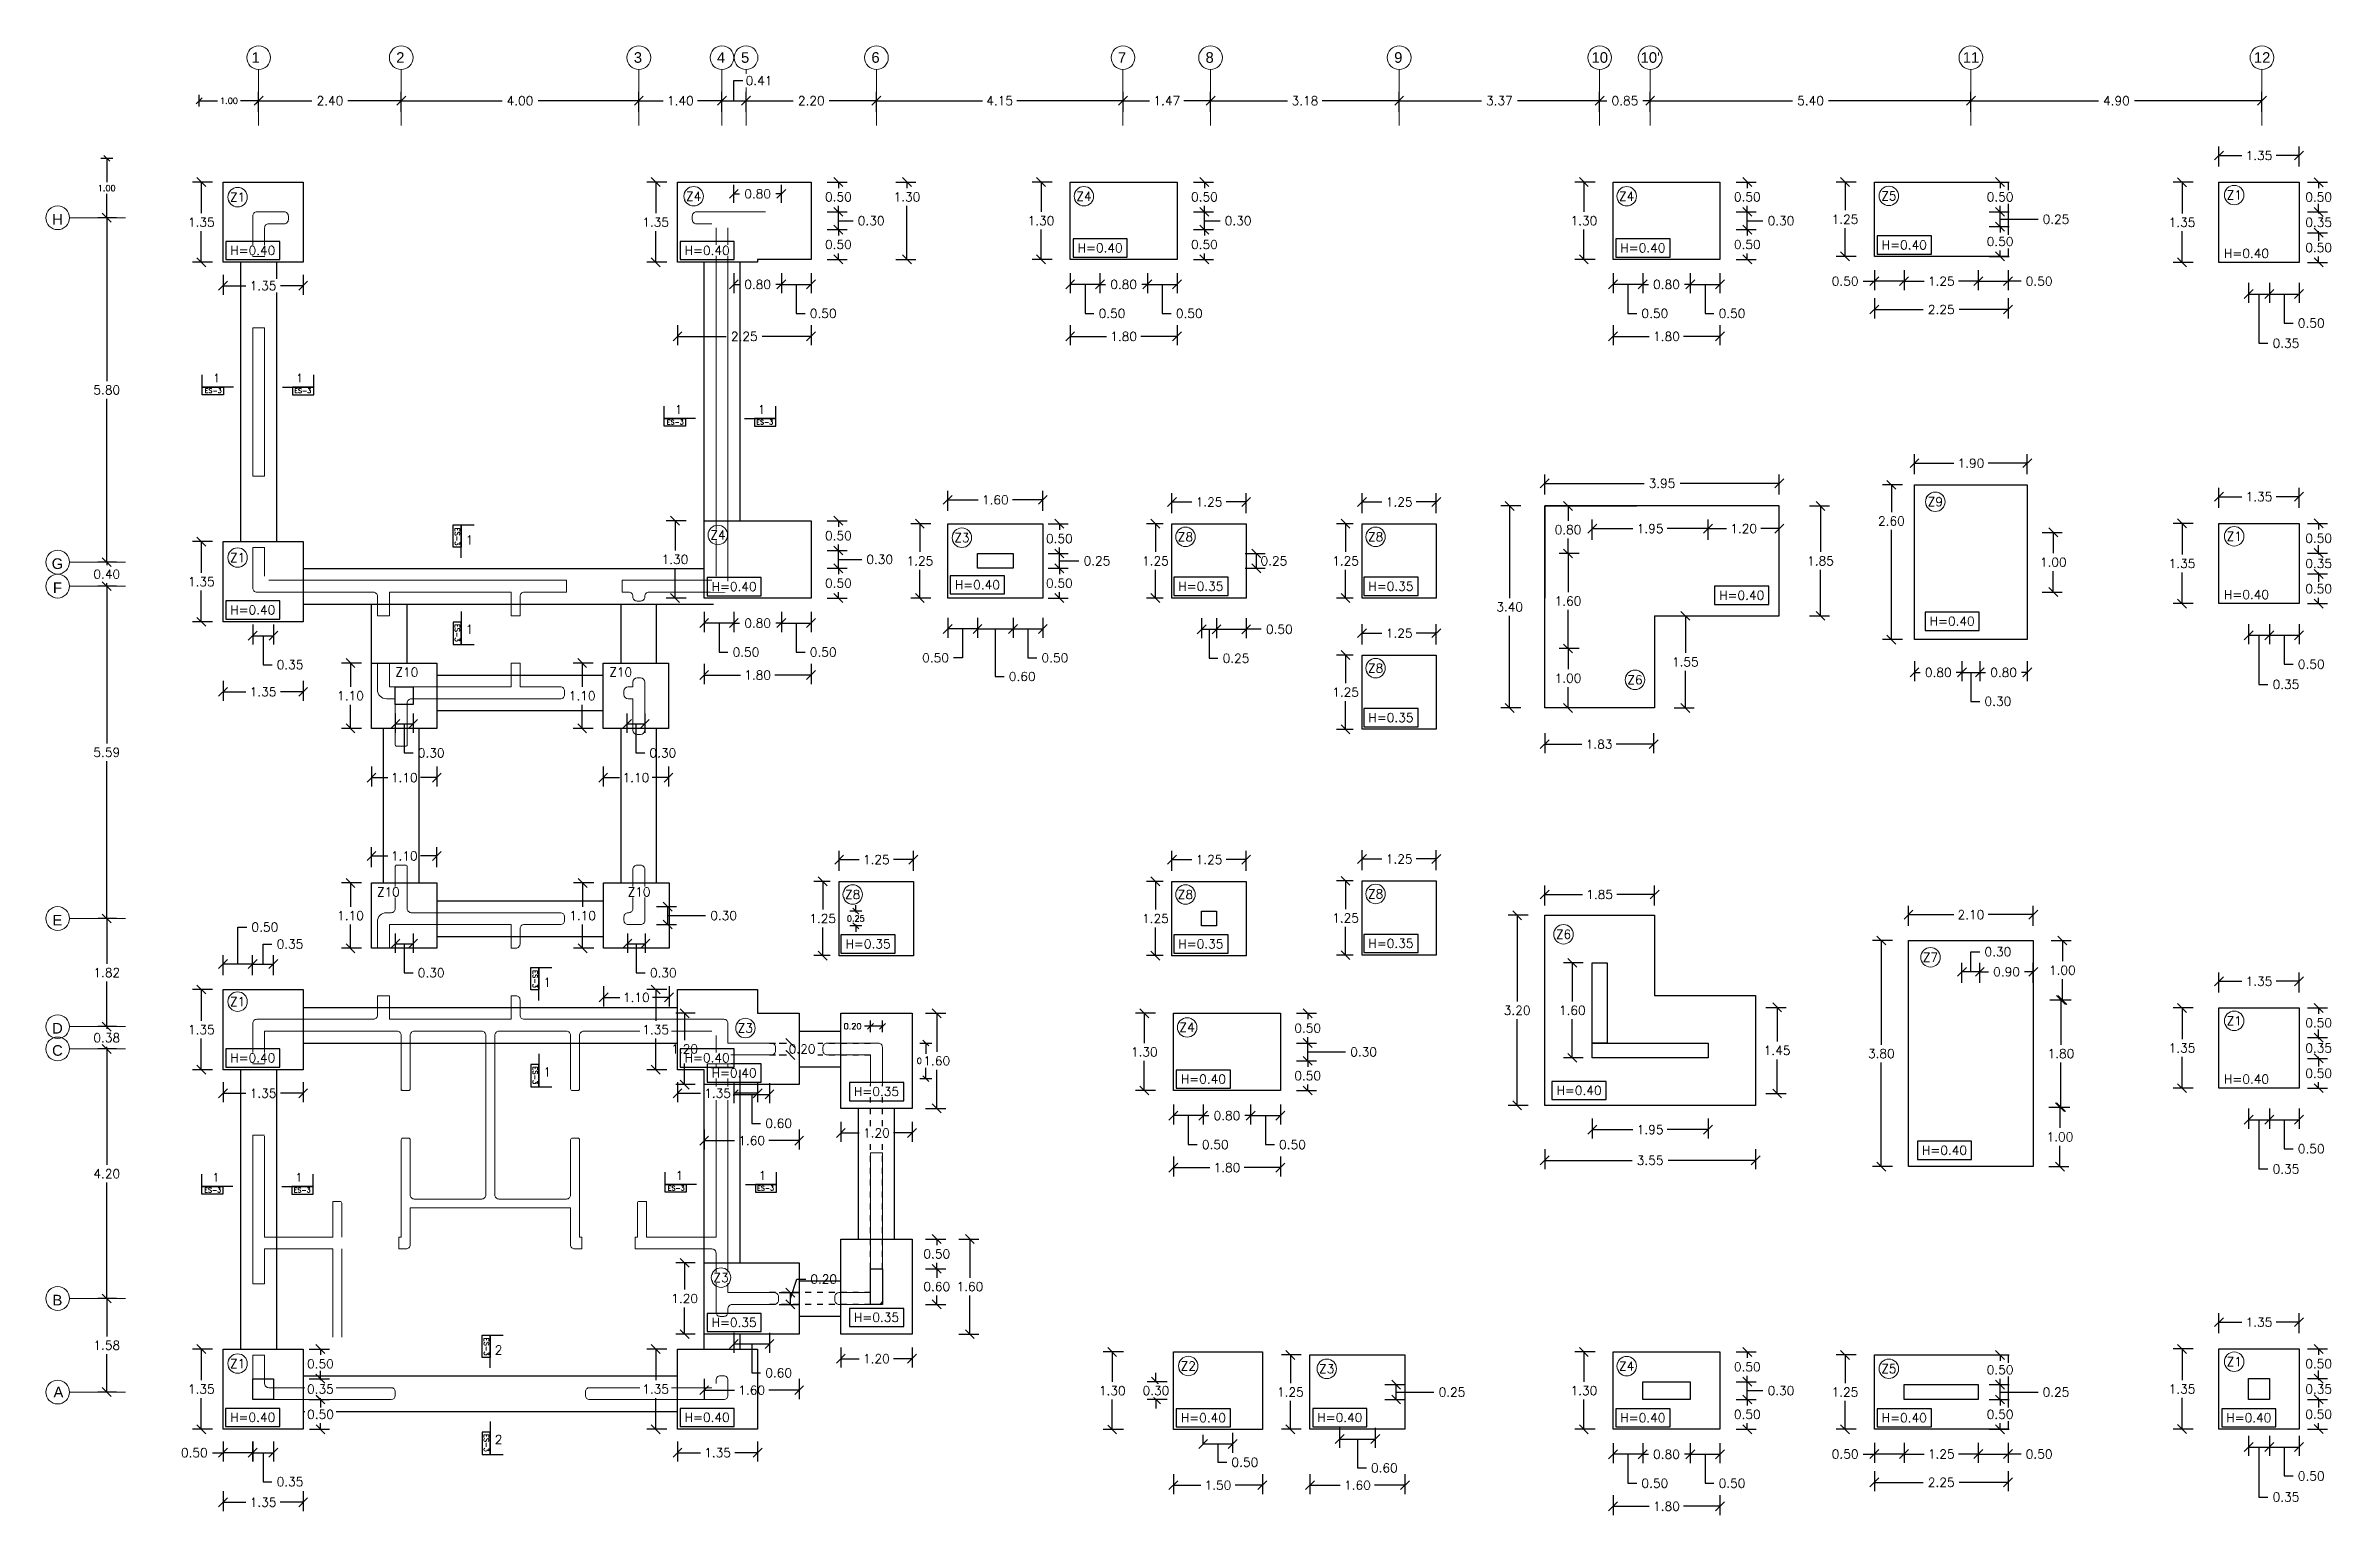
# Model space of a CAD drawing. Header units: metres. Extents: x -25 to 234, y -25 to 53.
# Drawn here: x 89.47 to 127.99, y -23.94 to 0.79 of the extents above; entities that cross this region are included whole.
import ezdxf

# ---------------------------------------------------------------- set-up
doc = ezdxf.new("R2010")
doc.units = ezdxf.units.M
doc.header["$LTSCALE"] = 0.1
doc.header["$MEASUREMENT"] = 0
doc.header["$PDMODE"] = 66
for name, pattern in [('CONTINUA', [0]), ('Grid Line 1_2_', [22.225, 12.7, -3.175, 3.175, -3.175]), ('HIDDEN', [0.375, 0.25, -0.125])]:
    doc.linetypes.add(name, pattern=pattern)
for name, color, linetype, lineweight in [('0-S-GRID', 1, 'Continuous', 9), ('0-S-GRID-IDEN', 1, 'Continuous', 9), ('A-WALL', 7, 'Continuous', 5)]:
    doc.layers.add(name, color=color, linetype=linetype, lineweight=lineweight)
for name, color, linetype in [('001-DIMTEXTO', 4, 'Continuous'), ('DIMENSIONES', 7, 'Continuous'), ('DIMTEXTO', 4, 'Continuous'), ('HATCH', 8, 'Continuous'), ('TEXTOS', 4, 'Continuous'), ('VIGAS', 1, 'HIDDEN'), ('ZAPATAS', 6, 'Continuous')]:
    doc.layers.add(name, color=color, linetype=linetype)
doc.styles.add('Arial_2', font='arial.ttf', dxfattribs={"height": 0.2})
doc.styles.add('SMPLEX', font='simplex.shx')
doc.dimstyles.new('DIM-50', dxfattribs={"dimscale": 0.5, "dimtxt": 0.2, "dimasz": 0.2, "dimexe": 0.2, "dimexo": 0.2, "dimgap": 0.1, "dimtad": 0, "dimtih": 1, "dimtoh": 1, "dimzin": 0, "dimdsep": 46, "dimtxsty": 'SMPLEX', "dimblk1": 'OBLIQUE', "dimblk2": 'OBLIQUE', "dimsah": 1, "dimcen": 0.2, "dimclrd": 4, "dimclre": 4, "dimclrt": 4, "dimadec": 0, "dimazin": 0, "dimtfac": 1, "dimtmove": 0, "dimatfit": 3, "dimldrblk": 'OPEN30', "dimfxl": 0.2, "dimfxlon": 1, "dimtolj": 1, "dimtzin": 0, "dimarcsym": 0})
doc.dimstyles.new('DIM-75', dxfattribs={"dimscale": 0.75, "dimtxt": 0.2, "dimasz": 0.2, "dimexe": 0.2, "dimexo": 0.2, "dimgap": 0.1, "dimtad": 0, "dimtih": 1, "dimtoh": 1, "dimzin": 0, "dimdsep": 46, "dimtxsty": 'SMPLEX', "dimblk1": 'OBLIQUE', "dimblk2": 'OBLIQUE', "dimsah": 1, "dimcen": 0.2, "dimclrd": 4, "dimclre": 4, "dimclrt": 4, "dimadec": 0, "dimazin": 0, "dimtfac": 1, "dimtmove": 1, "dimatfit": 3, "dimldrblk": 'OPEN30', "dimfxl": 0.25, "dimfxlon": 1, "dimtfill": 1, "dimtolj": 1, "dimtzin": 0, "dimarcsym": 0})

msp = doc.modelspace()

# ---------------------------------------------------------------- texts
at = {"layer": 'DIMTEXTO', "width": 0.168354, "style": 'Arial_2'}
for s, insert, char_height, attachment_point in [('1', (93.0693, 0.6804), 0.1786, 3), ('2', (95.5032, 0.6804), 0.1786, 3), ('3', (99.5032, 0.6804), 0.1786, 3), ('4', (100.9029, 0.6804), 0.1786, 3), ('5', (101.3082, 0.6804), 0.1786, 3), ('6', (103.5032, 0.6804), 0.1786, 3), ('7', (107.6538, 0.6804), 0.1786, 3), ('8', (109.1282, 0.6804), 0.1786, 3), ('9', (112.3032, 0.6804), 0.1786, 3), ('10', (115.6263, 0.6804), 0.17859, 2), ("10'", (116.4763, 0.6804), 0.17859, 2), ('11', (121.8763, 0.6804), 0.17859, 2), ('12', (126.7763, 0.6804), 0.17859, 2), ('H', (89.6614, -2.1328), 0.1786, 5), ('G', (89.6614, -7.9286), 0.1786, 5), ('F', (89.6614, -8.3328), 0.1786, 5), ('E', (89.6614, -13.9273), 0.1786, 5), ('D', (89.6614, -15.7469), 0.1786, 5), ('C', (89.6614, -16.1219), 0.1786, 5), ('B', (89.6614, -20.3219), 0.1786, 5), ('A', (89.6785, -21.87), 0.1786, 5)]:
    msp.add_mtext(s, dxfattribs=dict(at, insert=insert, char_height=char_height, attachment_point=attachment_point))
at = {"layer": 'DIMTEXTO', "color": 4, "lineweight": -3, "insert": (97.088, -22.668), "char_height": 0.15, "attachment_point": 5, "style": 'SMPLEX', "bg_fill": 3, "box_fill_scale": 1.1, "bg_fill_color": 256, "bg_fill_true_color": 13158600, "bg_fill_transparency": 0}
msp.add_mtext('2', dxfattribs=at)
at = {"layer": 'TEXTOS', "color": 4, "ltscale": 0.5, "char_height": 0.0781, "attachment_point": 5, "style": 'SMPLEX'}
for insert in [(92.2851, -5.0162), (93.7904, -5.0162), (100.0625, -5.5466), (101.5678, -5.5466), (92.2749, -18.4704), (93.7802, -18.4704), (100.0777, -18.4378), (101.583, -18.4378)]:
    msp.add_mtext('ES-3', dxfattribs=dict(at, insert=insert))

# ---------------------------------------------------------------- blocks, each defined once
blk = doc.blocks.new('A$C2bbc346b')
at = {"layer": 'A-WALL', "color": 7, "true_color": 0xffffff}
for p, q in [((7.8, -0.27), (7.8, -6.13)), ((0.2, -0.751), (0, -0.751)), ((6.25, -8.065), (6.25, -8.125)), ((6.32, -7.995), (6.4, -7.995)), ((6.4, -7.995), (6.4, -7.915)), ((6.47, -7.845), (6.53, -7.845)), ((6.6, -7.995), (6.6, -7.915)), ((6.6, -7.995), (6.6, -8.725)), ((6.32, -8.195), (6.4, -8.195)), ((6.4, -8.195), (6.4, -8.725)), ((6.47, -8.795), (6.53, -8.795)), ((2.425, -8.995), (2.575, -8.995)), ((2.425, -10.995), (2.575, -10.995)), ((10.4, -14.189), (10.2, -14.189)), ((1.499, -18.939), (1.499, -17.454))]:
    blk.add_line(p, q, dxfattribs=at)
at = {"layer": 'A-WALL', "color": 7, "true_color": 0xffffff, "transparency": 33554684}
blk.add_line((2.275, -8.195), (2.25, -8.195), dxfattribs=at)
at = {"layer": 'A-WALL', "color": 7, "true_color": 0xffffff}
for points in [[(0, -0.07), (0, -0.751), (0.2, -0.751), (0.2, -0.27, -0.414214), (0.27, -0.2), (0.53, -0.2, 0.414214), (0.6, -0.13), (0.6, -0.07, 0.414214), (0.53, 0), (0.07, 0, 0.414214)], [(6.53, -11.995), (6.32, -11.995, -0.414214), (6.25, -11.925), (6.25, -11.865, -0.414214), (6.32, -11.795), (6.33, -11.795, 0.414214), (6.4, -11.725), (6.4, -11.065, -0.414214), (6.47, -10.995), (6.53, -10.995, -0.414214), (6.6, -11.065), (6.6, -11.925, -0.414214)], [(10.53, -14.889, 0.414214), (10.6, -14.819), (10.6, -14.059, 0.414214), (10.53, -13.989), (9.67, -13.989, 0.414214), (9.6, -14.059), (9.6, -14.119, 0.414214), (9.67, -14.189), (10.4, -14.189), (10.4, -14.819, 0.414214), (10.47, -14.889)]]:
    blk.add_lwpolyline(points, format="xyb", close=True, dxfattribs=at)
for points in [[(7.73, -0.2), (7.47, -0.2, -0.414214), (7.4, -0.13), (7.4, -0.07, -0.414214), (7.47, 0), (8.63, 0)], [(8, -0.27), (8, -6.33, -0.414214), (7.93, -6.4), (6.67, -6.4, 0.414214), (6.6, -6.47), (6.6, -6.48, -0.414214), (6.53, -6.55), (6.47, -6.55, -0.414214), (6.4, -6.48), (6.4, -6.47, 0.414214), (6.33, -6.4), (6.22, -6.4), (6.22, -6.2), (7.73, -6.2)], [(0.2, -6.13), (0.2, -5.651), (0, -5.651), (0, -6.33, 0.414214), (0.07, -6.4)], [(0.27, -6.2), (5.28, -6.2), (5.28, -6.4), (4.57, -6.4, 0.414214), (4.5, -6.47), (4.5, -6.797), (4.35, -6.797), (4.35, -6.4), (2.3, -6.4), (2.3, -6.797), (2.1, -6.797), (2.1, -6.47, 0.414214), (2.03, -6.4), (0.07, -6.4)], [(4.35, -7.995), (2.3, -7.995), (2.3, -7.597), (2.1, -7.597), (2.1, -8.045, 0.414214), (2.25, -8.195), (2.375, -8.195, -0.414214), (2.4, -8.22)], [(2.33, -11.795, 0.414214), (2.4, -11.725), (2.4, -11.02, -0.414214), (2.425, -10.995), (2.575, -10.995, -0.414214), (2.6, -11.02), (2.6, -11.725, 0.414214), (2.67, -11.795), (5.18, -11.795, -0.414214), (5.25, -11.865), (5.25, -11.925, -0.414214), (5.18, -11.995)], [(5.18, -11.995), (4.57, -11.995, 0.414214), (4.5, -12.065), (4.5, -12.322, -0.414214), (4.43, -12.392), (4.35, -12.392), (4.35, -11.995), (2.3, -11.995), (2.3, -12.392), (2.1, -12.392), (2.1, -11.945, -0.414214), (2.25, -11.795), (2.33, -11.795)], [(0.2, -14.34), (0, -14.34), (0, -13.659, -0.414214), (0.07, -13.589), (2.03, -13.589, 0.414214), (2.1, -13.519), (2.1, -13.192)], [(7.8, -13.859), (7.8, -17.254), (6.627, -17.254), (6.627, -16.654), (6.507, -16.654, 0.414214), (6.477, -16.684), (6.477, -17.254), (6.439, -17.254), (6.439, -17.454), (7.73, -17.454, -0.414214), (7.8, -17.524), (7.8, -18.519, 0.414214), (7.87, -18.589), (7.93, -18.589, 0.414214), (8, -18.519), (8, -18.459, -0.414214), (8.07, -18.389), (8.78, -18.389, 0.414214), (8.85, -18.319), (8.85, -18.259, 0.414214), (8.78, -18.189), (8, -18.189), (8, -14.189), (8.73, -14.189, 0.414214), (8.8, -14.119), (8.8, -14.059, 0.414214), (8.73, -13.989), (8, -13.989), (8, -13.659, 0.414214), (7.93, -13.589), (4.57, -13.589, -0.414214), (4.5, -13.519), (4.5, -13.262, 0.414214), (4.43, -13.192), (4.35, -13.192), (4.35, -13.589), (2.3, -13.589), (2.3, -13.192), (2.1, -13.192)], [(0.2, -14.34), (0.2, -13.789), (2.43, -13.789, -0.414214), (2.5, -13.859), (2.5, -14.789)], [(2.5, -14.639), (2.5, -14.759, 0.414214), (2.53, -14.789), (2.62, -14.789, 0.414214), (2.65, -14.759), (2.65, -13.859, -0.414214), (2.72, -13.789), (3.855, -13.789)], [(2.62, -15.589, -0.414214), (2.65, -15.619), (2.65, -16.544, 0.414214), (2.72, -16.614), (3.855, -16.614, 0.414214), (3.925, -16.544), (3.925, -13.859, 0.414214), (3.855, -13.789)], [(7.73, -13.789), (5.571, -13.789, 0.414214), (5.501, -13.859), (5.501, -14.759, -0.414214), (5.471, -14.789), (5.381, -14.789, -0.414214), (5.351, -14.759), (5.351, -13.859, 0.414214), (5.281, -13.789), (4.145, -13.789, 0.414214), (4.075, -13.859), (4.075, -16.544)], [(1.499, -17.254), (1.499, -16.684, 0.414214), (1.469, -16.654), (1.349, -16.654), (1.349, -17.254), (0.2, -17.254), (0.2, -15.557)], [(2.62, -15.589), (2.53, -15.589, 0.414214), (2.5, -15.619), (2.5, -17.254), (2.462, -17.254), (2.462, -17.454), (2.58, -17.454, 0.414214), (2.65, -17.384), (2.65, -16.764)], [(2.65, -16.764), (5.351, -16.764), (5.351, -17.384, 0.414214), (5.421, -17.454), (5.539, -17.454), (5.539, -17.254), (5.501, -17.254), (5.501, -15.619, 0.414214), (5.471, -15.589), (5.381, -15.589, 0.414214), (5.351, -15.619), (5.351, -16.544, -0.414214), (5.281, -16.614), (4.145, -16.614, -0.414214), (4.075, -16.544)], [(10.2, -18.189), (10.4, -18.189), (10.4, -15.839), (10.6, -15.839), (10.6, -18.319, -0.414214), (10.53, -18.389), (9.87, -18.389, -0.414214), (9.8, -18.319), (9.8, -18.259, -0.414214), (9.87, -18.189), (10.4, -18.189), (10.4, -16.556)], [(1.349, -19.789), (0.27, -19.789, -0.414214), (0.2, -19.719), (0.2, -19.24), (0, -19.24), (0, -19.919)], [(7.73, -19.789), (5.67, -19.789, 0.414214), (5.6, -19.859), (5.6, -19.919, 0.414214), (5.67, -19.989), (7.93, -19.989, 0.414214), (8, -19.919), (8, -19.659, 0.414214), (7.93, -19.589), (7.87, -19.589, 0.414214), (7.8, -19.659), (7.8, -19.719)], [(0.07, -19.989), (2.33, -19.989, 0.414213), (2.4, -19.919), (2.4, -19.859, 0.414214), (2.33, -19.789), (1.249, -19.789)]]:
    blk.add_lwpolyline(points, format="xyb", dxfattribs=at)
blk.add_lwpolyline([(0, -1.951), (0.2, -1.951), (0.2, -4.451), (0, -4.451)], close=True, dxfattribs=at)
for points in [[(4.5, -7.995), (4.5, -7.597), (4.35, -7.597), (4.35, -7.995)], [(1.349, -18.939), (1.349, -17.454), (0.2, -17.454), (0.2, -18.04), (0, -18.04), (0, -15.54), (0.2, -15.54)]]:
    blk.add_lwpolyline(points, dxfattribs=at)
at = {"layer": 'A-WALL', "color": 7, "true_color": 0xffffff, "transparency": 33554684}
blk.add_lwpolyline([(2.4, -8.219), (2.4, -8.97, 0.414214), (2.425, -8.995), (2.575, -8.995, 0.414214), (2.6, -8.97), (2.6, -8.265, -0.414214), (2.67, -8.195), (5.18, -8.195, 0.414214), (5.25, -8.125), (5.25, -8.065, 0.414214), (5.18, -7.995), (4.5, -7.995)], format="xyb", dxfattribs=at)
at = {"layer": 'A-WALL', "color": 7, "true_color": 0xffffff}
for centre, start, end in [((6.32, -8.065), 90, 180), ((6.47, -7.915), 90, 180), ((6.53, -7.915), 0, 90), ((6.32, -8.125), 180, 270), ((6.47, -8.725), 180, 270), ((6.53, -8.725), 270, 0)]:
    blk.add_arc(centre, 0.07, start, end, dxfattribs=at)
blk = doc.blocks.new('_Oblique')
at = {"color": 0, "linetype": 'ByBlock', "lineweight": -2}
blk.add_line((-0.5, -0.5), (0.5, 0.5), dxfattribs=at)
blk = doc.blocks.new('*D447')
at = {"layer": 'Defpoints', "color": 0, "transparency": 16777216}
for p in [(95.449, -0.136), (93.049, -0.552), (95.449, -0.552)]:
    blk.add_point(p, dxfattribs=at)
at = {"layer": 'DIMTEXTO', "color": 4, "lineweight": -2, "transparency": 16777216}
for p, q in [((93.049, -0.323), (93.049, 0.014)), ((95.449, -0.323), (95.449, 0.014)), ((93.049, -0.136), (93.946, -0.136)), ((95.449, -0.136), (94.553, -0.136))]:
    blk.add_line(p, q, dxfattribs=at)
at = {"layer": 'DIMTEXTO', "color": 4, "lineweight": -2, "transparency": 16777216, "xscale": 0.15, "yscale": 0.15, "zscale": 0.15, "rotation": 180}
blk.add_blockref('_Oblique', (93.049, -0.136), dxfattribs=at)
at = {"layer": 'DIMTEXTO', "color": 4, "lineweight": -2, "transparency": 16777216, "xscale": 0.15, "yscale": 0.15, "zscale": 0.15}
blk.add_blockref('_Oblique', (95.449, -0.136), dxfattribs=at)
at = {"layer": 'DIMTEXTO', "color": 4, "transparency": 16777216, "insert": (94.249, -0.136), "char_height": 0.15, "attachment_point": 5, "style": 'SMPLEX', "bg_fill": 3, "box_fill_scale": 1.25, "bg_fill_color": 256, "bg_fill_true_color": 13158600, "bg_fill_transparency": 0}
blk.add_mtext('\\A1;2.40', dxfattribs=at)
blk = doc.blocks.new('_Open30')
at = {"layer": 'DIMTEXTO', "color": 0, "lineweight": -2}
for p, q in [((-1, 0.27), (0, 0)), ((0, 0), (-1, -0.27)), ((0, 0), (-1, 0))]:
    blk.add_line(p, q, dxfattribs=at)
blk = doc.blocks.new('*D448')
at = {"layer": 'Defpoints', "color": 0, "ltscale": 0.05, "transparency": 16777216}
for p in [(99.449, -0.136), (95.449, -0.552), (99.449, -0.552)]:
    blk.add_point(p, dxfattribs=at)
at = {"layer": 'DIMTEXTO', "color": 4, "lineweight": -2, "ltscale": 0.05, "transparency": 16777216}
for p, q in [((95.449, -0.323), (95.449, 0.014)), ((99.449, -0.323), (99.449, 0.014)), ((95.449, -0.136), (97.146, -0.136)), ((99.449, -0.136), (97.753, -0.136))]:
    blk.add_line(p, q, dxfattribs=at)
at = {"layer": 'DIMTEXTO', "color": 4, "lineweight": -2, "ltscale": 0.05, "transparency": 16777216, "xscale": 0.15, "yscale": 0.15, "zscale": 0.15, "rotation": 180}
blk.add_blockref('_Oblique', (95.449, -0.136), dxfattribs=at)
at = {"layer": 'DIMTEXTO', "color": 4, "lineweight": -2, "ltscale": 0.05, "transparency": 16777216, "xscale": 0.15, "yscale": 0.15, "zscale": 0.15}
blk.add_blockref('_Oblique', (99.449, -0.136), dxfattribs=at)
at = {"layer": 'DIMTEXTO', "color": 4, "ltscale": 0.05, "transparency": 16777216, "insert": (97.449, -0.136), "char_height": 0.15, "attachment_point": 5, "style": 'SMPLEX', "bg_fill": 3, "box_fill_scale": 1.25, "bg_fill_color": 256, "bg_fill_true_color": 13158600, "bg_fill_transparency": 0}
blk.add_mtext('\\A1;4.00', dxfattribs=at)
blk = doc.blocks.new('*D449')
at = {"layer": 'Defpoints', "color": 0, "ltscale": 0.05, "transparency": 16777216}
for p in [(100.849, -0.136), (99.449, -0.552), (100.849, -0.552)]:
    blk.add_point(p, dxfattribs=at)
at = {"layer": 'DIMTEXTO', "color": 4, "lineweight": -2, "ltscale": 0.05, "transparency": 16777216}
for p, q in [((99.449, -0.323), (99.449, 0.014)), ((100.849, -0.323), (100.849, 0.014)), ((99.449, -0.136), (99.86, -0.136)), ((100.849, -0.136), (100.438, -0.136))]:
    blk.add_line(p, q, dxfattribs=at)
at = {"layer": 'DIMTEXTO', "color": 4, "lineweight": -2, "ltscale": 0.05, "transparency": 16777216, "xscale": 0.15, "yscale": 0.15, "zscale": 0.15, "rotation": 180}
blk.add_blockref('_Oblique', (99.449, -0.136), dxfattribs=at)
at = {"layer": 'DIMTEXTO', "color": 4, "lineweight": -2, "ltscale": 0.05, "transparency": 16777216, "xscale": 0.15, "yscale": 0.15, "zscale": 0.15}
blk.add_blockref('_Oblique', (100.849, -0.136), dxfattribs=at)
at = {"layer": 'DIMTEXTO', "color": 4, "ltscale": 0.05, "transparency": 16777216, "insert": (100.149, -0.136), "char_height": 0.15, "attachment_point": 5, "style": 'SMPLEX', "bg_fill": 3, "box_fill_scale": 1.25, "bg_fill_color": 256, "bg_fill_true_color": 13158600, "bg_fill_transparency": 0}
blk.add_mtext('\\A1;1.40', dxfattribs=at)
blk = doc.blocks.new('*D450')
at = {"layer": 'Defpoints', "color": 0, "ltscale": 0.05, "transparency": 16777216}
for p in [(101.254, -0.136), (100.849, -0.552), (101.254, -0.552)]:
    blk.add_point(p, dxfattribs=at)
at = {"layer": 'DIMTEXTO', "color": 4, "lineweight": -2, "ltscale": 0.05, "transparency": 16777216}
for p, q in [((100.849, -0.323), (100.849, 0.014)), ((101.051, -0.136), (101.051, 0.202)), ((101.051, 0.202), (101.201, 0.202)), ((101.254, -0.323), (101.254, 0.014)), ((100.849, -0.136), (101.254, -0.136))]:
    blk.add_line(p, q, dxfattribs=at)
at = {"layer": 'DIMTEXTO', "color": 4, "lineweight": -2, "ltscale": 0.05, "transparency": 16777216, "xscale": 0.15, "yscale": 0.15, "zscale": 0.15, "rotation": 180}
blk.add_blockref('_Oblique', (100.849, -0.136), dxfattribs=at)
at = {"layer": 'DIMTEXTO', "color": 4, "ltscale": 0.05, "transparency": 16777216, "insert": (101.473, 0.202), "char_height": 0.15, "attachment_point": 5, "style": 'SMPLEX', "bg_fill": 3, "box_fill_scale": 1.25, "bg_fill_color": 256, "bg_fill_true_color": 13158600, "bg_fill_transparency": 0}
blk.add_mtext('\\A1;0.41', dxfattribs=at)
at = {"layer": 'DIMTEXTO', "color": 4, "lineweight": -2, "ltscale": 0.05, "transparency": 16777216, "xscale": 0.15, "yscale": 0.15, "zscale": 0.15}
blk.add_blockref('_Oblique', (101.254, -0.136), dxfattribs=at)
blk = doc.blocks.new('*D451')
at = {"layer": 'Defpoints', "color": 0, "ltscale": 0.05, "transparency": 16777216}
for p in [(103.449, -0.136), (101.254, -0.552), (103.449, -0.552)]:
    blk.add_point(p, dxfattribs=at)
at = {"layer": 'DIMTEXTO', "color": 4, "lineweight": -2, "ltscale": 0.05, "transparency": 16777216}
for p, q in [((101.254, -0.323), (101.254, 0.014)), ((103.449, -0.323), (103.449, 0.014)), ((101.254, -0.136), (102.048, -0.136)), ((103.449, -0.136), (102.655, -0.136))]:
    blk.add_line(p, q, dxfattribs=at)
at = {"layer": 'DIMTEXTO', "color": 4, "lineweight": -2, "ltscale": 0.05, "transparency": 16777216, "xscale": 0.15, "yscale": 0.15, "zscale": 0.15, "rotation": 180}
blk.add_blockref('_Oblique', (101.254, -0.136), dxfattribs=at)
at = {"layer": 'DIMTEXTO', "color": 4, "lineweight": -2, "ltscale": 0.05, "transparency": 16777216, "xscale": 0.15, "yscale": 0.15, "zscale": 0.15}
blk.add_blockref('_Oblique', (103.449, -0.136), dxfattribs=at)
at = {"layer": 'DIMTEXTO', "color": 4, "ltscale": 0.05, "transparency": 16777216, "insert": (102.352, -0.136), "char_height": 0.15, "attachment_point": 5, "style": 'SMPLEX', "bg_fill": 3, "box_fill_scale": 1.25, "bg_fill_color": 256, "bg_fill_true_color": 13158600, "bg_fill_transparency": 0}
blk.add_mtext('\\A1;2.20', dxfattribs=at)
blk = doc.blocks.new('*D452')
at = {"layer": 'Defpoints', "color": 0, "ltscale": 0.05, "transparency": 16777216}
for p in [(107.6, -0.136), (103.449, -0.552), (107.6, -0.552)]:
    blk.add_point(p, dxfattribs=at)
at = {"layer": 'DIMTEXTO', "color": 4, "lineweight": -2, "ltscale": 0.05, "transparency": 16777216}
for p, q in [((103.449, -0.323), (103.449, 0.014)), ((107.6, -0.323), (107.6, 0.014)), ((103.449, -0.136), (105.235, -0.136)), ((107.6, -0.136), (105.814, -0.136))]:
    blk.add_line(p, q, dxfattribs=at)
at = {"layer": 'DIMTEXTO', "color": 4, "lineweight": -2, "ltscale": 0.05, "transparency": 16777216, "xscale": 0.15, "yscale": 0.15, "zscale": 0.15, "rotation": 180}
blk.add_blockref('_Oblique', (103.449, -0.136), dxfattribs=at)
at = {"layer": 'DIMTEXTO', "color": 4, "lineweight": -2, "ltscale": 0.05, "transparency": 16777216, "xscale": 0.15, "yscale": 0.15, "zscale": 0.15}
blk.add_blockref('_Oblique', (107.6, -0.136), dxfattribs=at)
at = {"layer": 'DIMTEXTO', "color": 4, "ltscale": 0.05, "transparency": 16777216, "insert": (105.524, -0.136), "char_height": 0.15, "attachment_point": 5, "style": 'SMPLEX', "bg_fill": 3, "box_fill_scale": 1.25, "bg_fill_color": 256, "bg_fill_true_color": 13158600, "bg_fill_transparency": 0}
blk.add_mtext('\\A1;4.15', dxfattribs=at)
blk = doc.blocks.new('*D453')
at = {"layer": 'Defpoints', "color": 0, "ltscale": 0.2, "transparency": 16777216}
for p in [(109.074, -0.136), (107.6, -0.552), (109.074, -0.552)]:
    blk.add_point(p, dxfattribs=at)
at = {"layer": 'DIMTEXTO', "color": 4, "lineweight": -2, "ltscale": 0.2, "transparency": 16777216}
for p, q in [((107.6, -0.323), (107.6, 0.014)), ((109.074, -0.323), (109.074, 0.014)), ((107.6, -0.136), (108.048, -0.136)), ((109.074, -0.136), (108.626, -0.136))]:
    blk.add_line(p, q, dxfattribs=at)
at = {"layer": 'DIMTEXTO', "color": 4, "lineweight": -2, "ltscale": 0.2, "transparency": 16777216, "xscale": 0.15, "yscale": 0.15, "zscale": 0.15, "rotation": 180}
blk.add_blockref('_Oblique', (107.6, -0.136), dxfattribs=at)
at = {"layer": 'DIMTEXTO', "color": 4, "lineweight": -2, "ltscale": 0.2, "transparency": 16777216, "xscale": 0.15, "yscale": 0.15, "zscale": 0.15}
blk.add_blockref('_Oblique', (109.074, -0.136), dxfattribs=at)
at = {"layer": 'DIMTEXTO', "color": 4, "ltscale": 0.2, "transparency": 16777216, "insert": (108.337, -0.136), "char_height": 0.15, "attachment_point": 5, "style": 'SMPLEX', "bg_fill": 3, "box_fill_scale": 1.25, "bg_fill_color": 256, "bg_fill_true_color": 13158600, "bg_fill_transparency": 0}
blk.add_mtext('\\A1;1.47', dxfattribs=at)
blk = doc.blocks.new('*D454')
at = {"layer": 'Defpoints', "color": 0, "ltscale": 0.2, "transparency": 16777216}
for p in [(112.249, -0.136), (109.074, -0.552), (112.249, -0.552)]:
    blk.add_point(p, dxfattribs=at)
at = {"layer": 'DIMTEXTO', "color": 4, "lineweight": -2, "ltscale": 0.2, "transparency": 16777216}
for p, q in [((109.074, -0.323), (109.074, 0.014)), ((112.249, -0.323), (112.249, 0.014)), ((109.074, -0.136), (110.372, -0.136)), ((112.249, -0.136), (110.951, -0.136))]:
    blk.add_line(p, q, dxfattribs=at)
at = {"layer": 'DIMTEXTO', "color": 4, "lineweight": -2, "ltscale": 0.2, "transparency": 16777216, "xscale": 0.15, "yscale": 0.15, "zscale": 0.15, "rotation": 180}
blk.add_blockref('_Oblique', (109.074, -0.136), dxfattribs=at)
at = {"layer": 'DIMTEXTO', "color": 4, "lineweight": -2, "ltscale": 0.2, "transparency": 16777216, "xscale": 0.15, "yscale": 0.15, "zscale": 0.15}
blk.add_blockref('_Oblique', (112.249, -0.136), dxfattribs=at)
at = {"layer": 'DIMTEXTO', "color": 4, "ltscale": 0.2, "transparency": 16777216, "insert": (110.662, -0.136), "char_height": 0.15, "attachment_point": 5, "style": 'SMPLEX', "bg_fill": 3, "box_fill_scale": 1.25, "bg_fill_color": 256, "bg_fill_true_color": 13158600, "bg_fill_transparency": 0}
blk.add_mtext('\\A1;3.18', dxfattribs=at)
blk = doc.blocks.new('*D455')
at = {"layer": 'Defpoints', "color": 0, "ltscale": 0.2, "transparency": 16777216}
for p in [(115.624, -0.136), (112.249, -0.552), (115.624, -0.552)]:
    blk.add_point(p, dxfattribs=at)
at = {"layer": 'DIMTEXTO', "color": 4, "lineweight": -2, "ltscale": 0.2, "transparency": 16777216}
for p, q in [((112.249, -0.323), (112.249, 0.014)), ((115.624, -0.323), (115.624, 0.014)), ((112.249, -0.136), (113.633, -0.136)), ((115.624, -0.136), (114.24, -0.136))]:
    blk.add_line(p, q, dxfattribs=at)
at = {"layer": 'DIMTEXTO', "color": 4, "lineweight": -2, "ltscale": 0.2, "transparency": 16777216, "xscale": 0.15, "yscale": 0.15, "zscale": 0.15, "rotation": 180}
blk.add_blockref('_Oblique', (112.249, -0.136), dxfattribs=at)
at = {"layer": 'DIMTEXTO', "color": 4, "lineweight": -2, "ltscale": 0.2, "transparency": 16777216, "xscale": 0.15, "yscale": 0.15, "zscale": 0.15}
blk.add_blockref('_Oblique', (115.624, -0.136), dxfattribs=at)
at = {"layer": 'DIMTEXTO', "color": 4, "ltscale": 0.2, "transparency": 16777216, "insert": (113.937, -0.136), "char_height": 0.15, "attachment_point": 5, "style": 'SMPLEX', "bg_fill": 3, "box_fill_scale": 1.25, "bg_fill_color": 256, "bg_fill_true_color": 13158600, "bg_fill_transparency": 0}
blk.add_mtext('\\A1;3.37', dxfattribs=at)
blk = doc.blocks.new('*D456')
at = {"layer": 'Defpoints', "color": 0, "ltscale": 0.2, "transparency": 16777216}
for p in [(115.624, -0.552), (116.474, -0.552)]:
    blk.add_point(p, dxfattribs=at)
at = {"layer": 'DIMTEXTO', "color": 4, "lineweight": -2, "ltscale": 0.2, "transparency": 16777216}
for p, q in [((115.624, -0.323), (115.624, 0.014)), ((116.474, -0.323), (116.474, 0.014)), ((115.624, -0.136), (115.746, -0.136)), ((116.474, -0.136), (116.353, -0.136))]:
    blk.add_line(p, q, dxfattribs=at)
at = {"layer": 'DIMTEXTO', "color": 4, "lineweight": -2, "ltscale": 0.2, "transparency": 16777216, "xscale": 0.15, "yscale": 0.15, "zscale": 0.15, "rotation": 180}
blk.add_blockref('_Oblique', (115.624, -0.136), dxfattribs=at)
at = {"layer": 'DIMTEXTO', "color": 4, "lineweight": -2, "ltscale": 0.2, "transparency": 16777216, "xscale": 0.15, "yscale": 0.15, "zscale": 0.15}
blk.add_blockref('_Oblique', (116.474, -0.136), dxfattribs=at)
at = {"layer": 'DIMTEXTO', "color": 4, "ltscale": 0.2, "transparency": 16777216, "insert": (116.049, -0.136), "char_height": 0.15, "attachment_point": 5, "style": 'SMPLEX', "bg_fill": 3, "box_fill_scale": 1.25, "bg_fill_color": 256, "bg_fill_true_color": 13158600, "bg_fill_transparency": 0}
blk.add_mtext('\\A1;0.85', dxfattribs=at)
at = {"layer": 'Defpoints', "color": 0, "ltscale": 0.2, "transparency": 16777216}
blk.add_point((116.474, -0.136), dxfattribs=at)
blk = doc.blocks.new('*D457')
at = {"layer": 'Defpoints', "color": 0, "ltscale": 0.2, "transparency": 16777216}
for p in [(126.774, -0.136), (121.874, -0.552), (126.774, -0.552)]:
    blk.add_point(p, dxfattribs=at)
at = {"layer": 'DIMTEXTO', "color": 4, "lineweight": -2, "ltscale": 0.2, "transparency": 16777216}
for p, q in [((121.874, -0.323), (121.874, 0.014)), ((126.774, -0.323), (126.774, 0.014)), ((121.874, -0.136), (124.021, -0.136)), ((126.774, -0.136), (124.628, -0.136))]:
    blk.add_line(p, q, dxfattribs=at)
at = {"layer": 'DIMTEXTO', "color": 4, "lineweight": -2, "ltscale": 0.2, "transparency": 16777216, "xscale": 0.15, "yscale": 0.15, "zscale": 0.15, "rotation": 180}
blk.add_blockref('_Oblique', (121.874, -0.136), dxfattribs=at)
at = {"layer": 'DIMTEXTO', "color": 4, "lineweight": -2, "ltscale": 0.2, "transparency": 16777216, "xscale": 0.15, "yscale": 0.15, "zscale": 0.15}
blk.add_blockref('_Oblique', (126.774, -0.136), dxfattribs=at)
at = {"layer": 'DIMTEXTO', "color": 4, "ltscale": 0.2, "transparency": 16777216, "insert": (124.324, -0.136), "char_height": 0.15, "attachment_point": 5, "style": 'SMPLEX', "bg_fill": 3, "box_fill_scale": 1.25, "bg_fill_color": 256, "bg_fill_true_color": 13158600, "bg_fill_transparency": 0}
blk.add_mtext('\\A1;4.90', dxfattribs=at)
blk = doc.blocks.new('*D445')
at = {"layer": 'Defpoints', "color": 0, "ltscale": 0.2, "transparency": 16777216}
for p in [(121.874, -0.136), (116.474, -0.552), (121.874, -0.552)]:
    blk.add_point(p, dxfattribs=at)
at = {"layer": 'DIMTEXTO', "color": 4, "lineweight": -2, "ltscale": 0.2, "transparency": 16777216}
for p, q in [((116.474, -0.323), (116.474, 0.014)), ((121.874, -0.323), (121.874, 0.014)), ((116.474, -0.136), (118.871, -0.136)), ((121.874, -0.136), (119.478, -0.136))]:
    blk.add_line(p, q, dxfattribs=at)
at = {"layer": 'DIMTEXTO', "color": 4, "lineweight": -2, "ltscale": 0.2, "transparency": 16777216, "xscale": 0.15, "yscale": 0.15, "zscale": 0.15, "rotation": 180}
blk.add_blockref('_Oblique', (116.474, -0.136), dxfattribs=at)
at = {"layer": 'DIMTEXTO', "color": 4, "lineweight": -2, "ltscale": 0.2, "transparency": 16777216, "xscale": 0.15, "yscale": 0.15, "zscale": 0.15}
blk.add_blockref('_Oblique', (121.874, -0.136), dxfattribs=at)
at = {"layer": 'DIMTEXTO', "color": 4, "ltscale": 0.2, "transparency": 16777216, "insert": (119.174, -0.136), "char_height": 0.15, "attachment_point": 5, "style": 'SMPLEX', "bg_fill": 3, "box_fill_scale": 1.25, "bg_fill_color": 256, "bg_fill_true_color": 13158600, "bg_fill_transparency": 0}
blk.add_mtext('\\A1;5.40', dxfattribs=at)
blk = doc.blocks.new('*D458')
at = {"layer": 'DIMTEXTO', "color": 4, "lineweight": -2, "transparency": 16777216}
for p, q in [((90.655, -15.72), (90.342, -15.72)), ((90.492, -15.72), (90.492, -15.57)), ((90.492, -15.72), (90.492, -15.757)), ((90.655, -16.095), (90.342, -16.095)), ((90.492, -16.095), (90.492, -16.057)), ((90.492, -16.095), (90.492, -16.245))]:
    blk.add_line(p, q, dxfattribs=at)
at = {"layer": 'DIMTEXTO', "color": 4, "lineweight": -2, "transparency": 16777216, "xscale": 0.15, "yscale": 0.15, "zscale": 0.15}
for p, rotation in [((90.492, -15.72), 270), ((90.492, -16.095), 90)]:
    blk.add_blockref('_Oblique', p, dxfattribs=dict(at, rotation=rotation))
at = {"layer": 'DIMTEXTO', "color": 4, "transparency": 16777216, "insert": (90.492, -15.907), "char_height": 0.15, "attachment_point": 5, "style": 'SMPLEX', "bg_fill": 3, "box_fill_scale": 1.25, "bg_fill_color": 256, "bg_fill_true_color": 13158600, "bg_fill_transparency": 0}
blk.add_mtext('\\A1;0.38', dxfattribs=at)
at = {"layer": 'Defpoints', "color": 0, "transparency": 16777216}
for p in [(90.492, -15.72), (90.805, -15.72), (90.805, -16.095)]:
    blk.add_point(p, dxfattribs=at)
blk = doc.blocks.new('*D459')
at = {"layer": 'Defpoints', "color": 0, "transparency": 16777216}
for p in [(90.805, -16.095), (90.492, -20.295), (90.805, -20.295)]:
    blk.add_point(p, dxfattribs=at)
at = {"layer": 'DIMTEXTO', "color": 4, "lineweight": -2, "transparency": 16777216}
for p, q in [((90.655, -16.095), (90.342, -16.095)), ((90.492, -16.095), (90.492, -18.045)), ((90.492, -20.295), (90.492, -18.345)), ((90.655, -20.295), (90.342, -20.295))]:
    blk.add_line(p, q, dxfattribs=at)
at = {"layer": 'DIMTEXTO', "color": 4, "lineweight": -2, "transparency": 16777216, "xscale": 0.15, "yscale": 0.15, "zscale": 0.15}
for p, rotation in [((90.492, -16.095), 90), ((90.492, -20.295), 270)]:
    blk.add_blockref('_Oblique', p, dxfattribs=dict(at, rotation=rotation))
at = {"layer": 'DIMTEXTO', "color": 4, "transparency": 16777216, "insert": (90.492, -18.195), "char_height": 0.15, "attachment_point": 5, "style": 'SMPLEX', "bg_fill": 3, "box_fill_scale": 1.25, "bg_fill_color": 256, "bg_fill_true_color": 13158600, "bg_fill_transparency": 0}
blk.add_mtext('\\A1;4.20', dxfattribs=at)
blk = doc.blocks.new('*D460')
at = {"layer": 'Defpoints', "color": 0, "transparency": 16777216}
for p in [(90.805, -20.295), (90.492, -21.87), (90.805, -21.87)]:
    blk.add_point(p, dxfattribs=at)
at = {"layer": 'DIMTEXTO', "color": 4, "lineweight": -2, "transparency": 16777216}
for p, q in [((90.655, -20.295), (90.342, -20.295)), ((90.492, -20.295), (90.492, -20.932)), ((90.492, -21.87), (90.492, -21.232)), ((90.655, -21.87), (90.342, -21.87))]:
    blk.add_line(p, q, dxfattribs=at)
at = {"layer": 'DIMTEXTO', "color": 4, "lineweight": -2, "transparency": 16777216, "xscale": 0.15, "yscale": 0.15, "zscale": 0.15}
for p, rotation in [((90.492, -20.295), 90), ((90.492, -21.87), 270)]:
    blk.add_blockref('_Oblique', p, dxfattribs=dict(at, rotation=rotation))
at = {"layer": 'DIMTEXTO', "color": 4, "transparency": 16777216, "insert": (90.492, -21.082), "char_height": 0.15, "attachment_point": 5, "style": 'SMPLEX', "bg_fill": 3, "box_fill_scale": 1.25, "bg_fill_color": 256, "bg_fill_true_color": 13158600, "bg_fill_transparency": 0}
blk.add_mtext('\\A1;1.58', dxfattribs=at)
blk = doc.blocks.new('*D461')
at = {"layer": 'Defpoints', "color": 0, "transparency": 16777216}
for p in [(90.492, -13.9), (90.805, -13.9), (90.805, -15.72)]:
    blk.add_point(p, dxfattribs=at)
at = {"layer": 'DIMTEXTO', "color": 4, "lineweight": -2, "transparency": 16777216}
for p, q in [((90.655, -13.9), (90.342, -13.9)), ((90.492, -13.9), (90.492, -14.66)), ((90.492, -15.72), (90.492, -14.96)), ((90.655, -15.72), (90.342, -15.72))]:
    blk.add_line(p, q, dxfattribs=at)
at = {"layer": 'DIMTEXTO', "color": 4, "lineweight": -2, "transparency": 16777216, "xscale": 0.15, "yscale": 0.15, "zscale": 0.15}
for p, rotation in [((90.492, -13.9), 90), ((90.492, -15.72), 270)]:
    blk.add_blockref('_Oblique', p, dxfattribs=dict(at, rotation=rotation))
at = {"layer": 'DIMTEXTO', "color": 4, "transparency": 16777216, "insert": (90.492, -14.81), "char_height": 0.15, "attachment_point": 5, "style": 'SMPLEX', "bg_fill": 3, "box_fill_scale": 1.25, "bg_fill_color": 256, "bg_fill_true_color": 13158600, "bg_fill_transparency": 0}
blk.add_mtext('\\A1;1.82', dxfattribs=at)
blk = doc.blocks.new('*D462')
at = {"layer": 'Defpoints', "color": 0, "ltscale": 0.2, "transparency": 16777216}
for p in [(90.492, -8.306), (90.805, -8.306), (90.805, -13.9)]:
    blk.add_point(p, dxfattribs=at)
at = {"layer": 'DIMTEXTO', "color": 4, "lineweight": -2, "ltscale": 0.2, "transparency": 16777216}
for p, q in [((90.655, -8.306), (90.342, -8.306)), ((90.492, -8.306), (90.492, -10.953)), ((90.492, -13.9), (90.492, -11.253)), ((90.655, -13.9), (90.342, -13.9))]:
    blk.add_line(p, q, dxfattribs=at)
at = {"layer": 'DIMTEXTO', "color": 4, "lineweight": -2, "ltscale": 0.2, "transparency": 16777216, "xscale": 0.15, "yscale": 0.15, "zscale": 0.15}
for p, rotation in [((90.492, -8.306), 90), ((90.492, -13.9), 270)]:
    blk.add_blockref('_Oblique', p, dxfattribs=dict(at, rotation=rotation))
at = {"layer": 'DIMTEXTO', "color": 4, "ltscale": 0.2, "transparency": 16777216, "insert": (90.492, -11.103), "char_height": 0.15, "attachment_point": 5, "style": 'SMPLEX', "bg_fill": 3, "box_fill_scale": 1.25, "bg_fill_color": 256, "bg_fill_true_color": 13158600, "bg_fill_transparency": 0}
blk.add_mtext('\\A1;5.59', dxfattribs=at)
blk = doc.blocks.new('*D463')
at = {"layer": 'DIMTEXTO', "color": 4, "lineweight": -2, "ltscale": 0.2, "transparency": 16777216}
for p, q in [((90.655, -7.902), (90.342, -7.902)), ((90.492, -7.902), (90.492, -7.752)), ((90.492, -7.902), (90.492, -7.954)), ((90.655, -8.306), (90.342, -8.306)), ((90.492, -8.306), (90.492, -8.254)), ((90.492, -8.306), (90.492, -8.456))]:
    blk.add_line(p, q, dxfattribs=at)
at = {"layer": 'DIMTEXTO', "color": 4, "lineweight": -2, "ltscale": 0.2, "transparency": 16777216, "xscale": 0.15, "yscale": 0.15, "zscale": 0.15}
for p, rotation in [((90.492, -7.902), 270), ((90.492, -8.306), 90)]:
    blk.add_blockref('_Oblique', p, dxfattribs=dict(at, rotation=rotation))
at = {"layer": 'DIMTEXTO', "color": 4, "ltscale": 0.2, "transparency": 16777216, "insert": (90.492, -8.104), "char_height": 0.15, "attachment_point": 5, "style": 'SMPLEX', "bg_fill": 3, "box_fill_scale": 1.25, "bg_fill_color": 256, "bg_fill_true_color": 13158600, "bg_fill_transparency": 0}
blk.add_mtext('\\A1;0.40', dxfattribs=at)
at = {"layer": 'Defpoints', "color": 0, "ltscale": 0.2, "transparency": 16777216}
for p in [(90.492, -7.902), (90.805, -7.902), (90.805, -8.306)]:
    blk.add_point(p, dxfattribs=at)
blk = doc.blocks.new('*D464')
at = {"layer": 'Defpoints', "color": 0, "ltscale": 0.2, "transparency": 16777216}
for p in [(90.492, -2.106), (90.805, -2.106), (90.805, -7.902)]:
    blk.add_point(p, dxfattribs=at)
at = {"layer": 'DIMTEXTO', "color": 4, "lineweight": -2, "ltscale": 0.2, "transparency": 16777216}
for p, q in [((90.655, -2.106), (90.342, -2.106)), ((90.492, -2.106), (90.492, -4.854)), ((90.492, -7.902), (90.492, -5.154)), ((90.655, -7.902), (90.342, -7.902))]:
    blk.add_line(p, q, dxfattribs=at)
at = {"layer": 'DIMTEXTO', "color": 4, "lineweight": -2, "ltscale": 0.2, "transparency": 16777216, "xscale": 0.15, "yscale": 0.15, "zscale": 0.15}
for p, rotation in [((90.492, -2.106), 90), ((90.492, -7.902), 270)]:
    blk.add_blockref('_Oblique', p, dxfattribs=dict(at, rotation=rotation))
at = {"layer": 'DIMTEXTO', "color": 4, "ltscale": 0.2, "transparency": 16777216, "insert": (90.492, -5.004), "char_height": 0.15, "attachment_point": 5, "style": 'SMPLEX', "bg_fill": 3, "box_fill_scale": 1.25, "bg_fill_color": 256, "bg_fill_true_color": 13158600, "bg_fill_transparency": 0}
blk.add_mtext('\\A1;5.80', dxfattribs=at)
blk = doc.blocks.new('*D441')
at = {"layer": 'Defpoints', "color": 0, "ltscale": 0.2, "transparency": 16777216}
for p in [(92.049, -0.136), (93.049, -0.552), (92.049, -1.754)]:
    blk.add_point(p, dxfattribs=at)
at = {"layer": 'DIMTEXTO', "color": 4, "lineweight": -2, "ltscale": 0.2, "transparency": 16777216}
for p, q in [((92.049, -0.236), (92.049, -0.036)), ((92.049, -0.136), (92.356, -0.136)), ((93.049, -0.136), (92.742, -0.136)), ((93.049, -0.236), (93.049, -0.036))]:
    blk.add_line(p, q, dxfattribs=at)
at = {"layer": 'DIMTEXTO', "color": 4, "lineweight": -2, "ltscale": 0.2, "transparency": 16777216, "xscale": 0.1, "yscale": 0.1, "zscale": 0.1, "rotation": 180}
blk.add_blockref('_Oblique', (92.049, -0.136), dxfattribs=at)
at = {"layer": 'DIMTEXTO', "color": 4, "lineweight": -2, "ltscale": 0.2, "transparency": 16777216, "xscale": 0.1, "yscale": 0.1, "zscale": 0.1}
blk.add_blockref('_Oblique', (93.049, -0.136), dxfattribs=at)
at = {"layer": 'DIMTEXTO', "color": 4, "ltscale": 0.2, "transparency": 16777216, "insert": (92.549, -0.136), "char_height": 0.1, "attachment_point": 5, "style": 'SMPLEX'}
blk.add_mtext('\\A1;1.00', dxfattribs=at)
blk = doc.blocks.new('*D442')
at = {"layer": 'Defpoints', "color": 0, "ltscale": 0.2, "transparency": 16777216}
for p in [(90.492, -1.106), (92.049, -1.106), (90.805, -2.106)]:
    blk.add_point(p, dxfattribs=at)
at = {"layer": 'DIMTEXTO', "color": 4, "lineweight": -2, "ltscale": 0.2, "transparency": 16777216}
for p, q in [((90.592, -1.106), (90.392, -1.106)), ((90.492, -1.106), (90.492, -1.506)), ((90.492, -2.106), (90.492, -1.706)), ((90.592, -2.106), (90.392, -2.106))]:
    blk.add_line(p, q, dxfattribs=at)
at = {"layer": 'DIMTEXTO', "color": 4, "lineweight": -2, "ltscale": 0.2, "transparency": 16777216, "xscale": 0.1, "yscale": 0.1, "zscale": 0.1}
for p, rotation in [((90.492, -1.106), 90), ((90.492, -2.106), 270)]:
    blk.add_blockref('_Oblique', p, dxfattribs=dict(at, rotation=rotation))
at = {"layer": 'DIMTEXTO', "color": 4, "ltscale": 0.2, "transparency": 16777216, "insert": (90.492, -1.606), "char_height": 0.1, "attachment_point": 5, "style": 'SMPLEX'}
blk.add_mtext('\\A1;1.00', dxfattribs=at)
blk = doc.blocks.new('*D443')
at = {"layer": 'Defpoints', "color": 0, "ltscale": 0.2, "transparency": 16777216}
for p in [(103.102, -13.775), (103.321, -13.775), (103.321, -14.025)]:
    blk.add_point(p, dxfattribs=at)
at = {"layer": 'DIMTEXTO', "color": 4, "lineweight": -2, "ltscale": 0.2, "transparency": 16777216}
for p, q in [((103.202, -13.775), (103.002, -13.775)), ((103.102, -13.775), (103.102, -13.675)), ((103.102, -13.775), (103.102, -13.8)), ((103.202, -14.025), (103.002, -14.025)), ((103.102, -14.025), (103.102, -14)), ((103.102, -14.025), (103.102, -14.125))]:
    blk.add_line(p, q, dxfattribs=at)
at = {"layer": 'DIMTEXTO', "color": 4, "lineweight": -2, "ltscale": 0.2, "transparency": 16777216, "xscale": 0.1, "yscale": 0.1, "zscale": 0.1}
for p, rotation in [((103.102, -13.775), 270), ((103.102, -14.025), 90)]:
    blk.add_blockref('_Oblique', p, dxfattribs=dict(at, rotation=rotation))
at = {"layer": 'DIMTEXTO', "color": 4, "ltscale": 0.2, "transparency": 16777216, "insert": (103.102, -13.9), "char_height": 0.1, "attachment_point": 5, "style": 'SMPLEX'}
blk.add_mtext('\\A1;0.25', dxfattribs=at)
blk = doc.blocks.new('*D444')
at = {"layer": 'Defpoints', "color": 0, "ltscale": 0.2, "transparency": 16777216}
for p in [(103.549, -15.995), (104.28, -15.995), (103.549, -16.595)]:
    blk.add_point(p, dxfattribs=at)
at = {"layer": 'DIMTEXTO', "color": 4, "lineweight": -2, "ltscale": 0.2, "transparency": 16777216}
for p, q in [((104.18, -15.995), (104.38, -15.995)), ((104.28, -15.995), (104.28, -16.195)), ((104.28, -16.595), (104.28, -16.395)), ((104.18, -16.595), (104.38, -16.595))]:
    blk.add_line(p, q, dxfattribs=at)
at = {"layer": 'DIMTEXTO', "color": 4, "lineweight": -2, "ltscale": 0.2, "transparency": 16777216, "xscale": 0.1, "yscale": 0.1, "zscale": 0.1}
for p, rotation in [((104.28, -15.995), 90), ((104.28, -16.595), 270)]:
    blk.add_blockref('_Oblique', p, dxfattribs=dict(at, rotation=rotation))
at = {"layer": 'DIMTEXTO', "color": 4, "ltscale": 0.2, "transparency": 16777216, "insert": (104.28, -16.295), "char_height": 0.1, "attachment_point": 5, "style": 'SMPLEX'}
blk.add_mtext('\\A1;0.60', dxfattribs=at)
blk = doc.blocks.new('*D446')
at = {"layer": 'Defpoints', "color": 0, "ltscale": 0.2, "transparency": 16777216}
for p in [(103.349, -15.714), (103.349, -15.995), (103.549, -15.995)]:
    blk.add_point(p, dxfattribs=at)
at = {"layer": 'DIMTEXTO', "color": 4, "lineweight": -2, "ltscale": 0.2, "transparency": 16777216}
for p, q in [((103.349, -15.714), (103.249, -15.714)), ((103.349, -15.814), (103.349, -15.614)), ((103.549, -15.714), (103.349, -15.714)), ((103.549, -15.814), (103.549, -15.614))]:
    blk.add_line(p, q, dxfattribs=at)
at = {"layer": 'DIMTEXTO', "color": 4, "lineweight": -2, "ltscale": 0.2, "transparency": 16777216, "xscale": 0.1, "yscale": 0.1, "zscale": 0.1, "rotation": 180}
blk.add_blockref('_Oblique', (103.349, -15.714), dxfattribs=at)
at = {"layer": 'DIMTEXTO', "color": 4, "lineweight": -2, "ltscale": 0.2, "transparency": 16777216, "xscale": 0.1, "yscale": 0.1, "zscale": 0.1}
blk.add_blockref('_Oblique', (103.549, -15.714), dxfattribs=at)
at = {"layer": 'DIMTEXTO', "color": 4, "ltscale": 0.2, "transparency": 16777216, "insert": (103.047, -15.714), "char_height": 0.1, "attachment_point": 5, "style": 'SMPLEX'}
blk.add_mtext('\\A1;0.20', dxfattribs=at)
blk = doc.blocks.new('*D465')
at = {"layer": 'Defpoints', "color": 0, "linetype": 'CONTINUA', "transparency": 16777216}
for p in [(122.024, -7.401), (123.26, -7.401), (122.024, -8.405)]:
    blk.add_point(p, dxfattribs=at)
at = {"layer": 'DIMENSIONES', "color": 4, "linetype": 'CONTINUA', "lineweight": -2, "transparency": 16777216}
for p, q in [((123.073, -7.401), (123.41, -7.401)), ((123.26, -7.401), (123.26, -7.753)), ((123.26, -8.405), (123.26, -8.053)), ((123.073, -8.405), (123.41, -8.405))]:
    blk.add_line(p, q, dxfattribs=at)
at = {"layer": 'DIMENSIONES', "color": 4, "linetype": 'CONTINUA', "lineweight": -2, "transparency": 16777216, "xscale": 0.15, "yscale": 0.15, "zscale": 0.15}
for p, rotation in [((123.26, -7.401), 90), ((123.26, -8.405), 270)]:
    blk.add_blockref('_Oblique', p, dxfattribs=dict(at, rotation=rotation))
at = {"layer": 'DIMENSIONES', "color": 4, "linetype": 'CONTINUA', "transparency": 16777216, "insert": (123.26, -7.903), "char_height": 0.15, "attachment_point": 5, "style": 'SMPLEX', "bg_fill": 3, "box_fill_scale": 1.25, "bg_fill_color": 256, "bg_fill_true_color": 13158600, "bg_fill_transparency": 0}
blk.add_mtext('\\A1;1.00', dxfattribs=at)
blk = doc.blocks.new('*D466')
at = {"layer": 'DIMENSIONES', "color": 4, "linetype": 'CONTINUA', "lineweight": -2, "transparency": 16777216}
for p, q in [((101.049, -1.856), (101.049, -1.554)), ((101.049, -1.704), (101.146, -1.704)), ((101.849, -1.704), (101.753, -1.704)), ((101.849, -1.856), (101.849, -1.554))]:
    blk.add_line(p, q, dxfattribs=at)
at = {"layer": 'DIMENSIONES', "color": 4, "linetype": 'CONTINUA', "lineweight": -2, "transparency": 16777216, "xscale": 0.15, "yscale": 0.15, "zscale": 0.15, "rotation": 180}
blk.add_blockref('_Oblique', (101.049, -1.704), dxfattribs=at)
at = {"layer": 'DIMENSIONES', "color": 4, "linetype": 'CONTINUA', "lineweight": -2, "transparency": 16777216, "xscale": 0.15, "yscale": 0.15, "zscale": 0.15}
blk.add_blockref('_Oblique', (101.849, -1.704), dxfattribs=at)
at = {"layer": 'DIMENSIONES', "color": 4, "linetype": 'CONTINUA', "transparency": 16777216, "insert": (101.449, -1.704), "char_height": 0.15, "attachment_point": 5, "style": 'SMPLEX', "bg_fill": 3, "box_fill_scale": 1.25, "bg_fill_color": 256, "bg_fill_true_color": 13158600, "bg_fill_transparency": 0}
blk.add_mtext('\\A1;0.80', dxfattribs=at)
at = {"layer": 'Defpoints', "color": 0, "linetype": 'CONTINUA', "transparency": 16777216}
for p in [(101.849, -1.704), (101.049, -2.006), (101.849, -2.006)]:
    blk.add_point(p, dxfattribs=at)
blk = doc.blocks.new('*D467')
at = {"layer": 'Defpoints', "color": 0, "linetype": 'CONTINUA', "transparency": 16777216}
for p in [(120.749, -21.995), (121.999, -21.995), (121.999, -22.913)]:
    blk.add_point(p, dxfattribs=at)
at = {"layer": 'DIMENSIONES', "color": 4, "linetype": 'CONTINUA', "lineweight": -2, "transparency": 16777216}
for p, q in [((120.749, -22.726), (120.749, -23.063)), ((121.999, -22.726), (121.999, -23.063)), ((120.749, -22.913), (121.085, -22.913)), ((121.999, -22.913), (121.663, -22.913))]:
    blk.add_line(p, q, dxfattribs=at)
at = {"layer": 'DIMENSIONES', "color": 4, "linetype": 'CONTINUA', "lineweight": -2, "transparency": 16777216, "xscale": 0.15, "yscale": 0.15, "zscale": 0.15, "rotation": 180}
blk.add_blockref('_Oblique', (120.749, -22.913), dxfattribs=at)
at = {"layer": 'DIMENSIONES', "color": 4, "linetype": 'CONTINUA', "lineweight": -2, "transparency": 16777216, "xscale": 0.15, "yscale": 0.15, "zscale": 0.15}
blk.add_blockref('_Oblique', (121.999, -22.913), dxfattribs=at)
at = {"layer": 'DIMENSIONES', "color": 4, "linetype": 'CONTINUA', "transparency": 16777216, "insert": (121.374, -22.913), "char_height": 0.15, "attachment_point": 5, "style": 'SMPLEX', "bg_fill": 3, "box_fill_scale": 1.25, "bg_fill_color": 256, "bg_fill_true_color": 13158600, "bg_fill_transparency": 0}
blk.add_mtext('\\A1;1.25', dxfattribs=at)
blk = doc.blocks.new('*D468')
at = {"layer": 'Defpoints', "color": 0, "linetype": 'CONTINUA', "transparency": 16777216}
for p in [(116.349, -21.995), (117.149, -21.995)]:
    blk.add_point(p, dxfattribs=at)
at = {"layer": 'DIMENSIONES', "color": 4, "linetype": 'CONTINUA', "lineweight": -2, "transparency": 16777216}
for p, q in [((116.349, -22.73), (116.349, -23.067)), ((117.149, -22.73), (117.149, -23.067)), ((116.349, -22.917), (116.446, -22.917)), ((117.149, -22.917), (117.053, -22.917))]:
    blk.add_line(p, q, dxfattribs=at)
at = {"layer": 'DIMENSIONES', "color": 4, "linetype": 'CONTINUA', "lineweight": -2, "transparency": 16777216, "xscale": 0.15, "yscale": 0.15, "zscale": 0.15, "rotation": 180}
blk.add_blockref('_Oblique', (116.349, -22.917), dxfattribs=at)
at = {"layer": 'DIMENSIONES', "color": 4, "linetype": 'CONTINUA', "lineweight": -2, "transparency": 16777216, "xscale": 0.15, "yscale": 0.15, "zscale": 0.15}
blk.add_blockref('_Oblique', (117.149, -22.917), dxfattribs=at)
at = {"layer": 'DIMENSIONES', "color": 4, "linetype": 'CONTINUA', "transparency": 16777216, "insert": (116.749, -22.917), "char_height": 0.15, "attachment_point": 5, "style": 'SMPLEX', "bg_fill": 3, "box_fill_scale": 1.25, "bg_fill_color": 256, "bg_fill_true_color": 13158600, "bg_fill_transparency": 0}
blk.add_mtext('\\A1;0.80', dxfattribs=at)
at = {"layer": 'Defpoints', "color": 0, "linetype": 'CONTINUA', "transparency": 16777216}
blk.add_point((117.149, -22.917), dxfattribs=at)
blk = doc.blocks.new('*D469')
at = {"layer": 'Defpoints', "color": 0, "linetype": 'CONTINUA', "transparency": 16777216}
for p in [(111.247, -22.209), (111.847, -22.209), (111.847, -22.66)]:
    blk.add_point(p, dxfattribs=at)
at = {"layer": 'DIMENSIONES', "color": 4, "linetype": 'CONTINUA', "lineweight": -2, "transparency": 16777216}
for p, q in [((111.247, -22.472), (111.247, -22.81)), ((111.247, -22.66), (111.847, -22.66)), ((111.547, -22.66), (111.547, -23.147)), ((111.847, -22.472), (111.847, -22.81)), ((111.547, -23.147), (111.697, -23.147))]:
    blk.add_line(p, q, dxfattribs=at)
at = {"layer": 'DIMENSIONES', "color": 4, "linetype": 'CONTINUA', "lineweight": -2, "transparency": 16777216, "xscale": 0.15, "yscale": 0.15, "zscale": 0.15, "rotation": 180}
blk.add_blockref('_Oblique', (111.247, -22.66), dxfattribs=at)
at = {"layer": 'DIMENSIONES', "color": 4, "linetype": 'CONTINUA', "lineweight": -2, "transparency": 16777216, "xscale": 0.15, "yscale": 0.15, "zscale": 0.15}
blk.add_blockref('_Oblique', (111.847, -22.66), dxfattribs=at)
at = {"layer": 'DIMENSIONES', "color": 4, "linetype": 'CONTINUA', "transparency": 16777216, "insert": (112, -23.147), "char_height": 0.15, "attachment_point": 5, "style": 'SMPLEX', "bg_fill": 3, "box_fill_scale": 1.25, "bg_fill_color": 256, "bg_fill_true_color": 13158600, "bg_fill_transparency": 0}
blk.add_mtext('\\A1;0.60', dxfattribs=at)
blk = doc.blocks.new('*D470')
at = {"layer": 'Defpoints', "color": 0, "linetype": 'CONTINUA', "transparency": 16777216}
for p in [(109.446, -21.995), (108.949, -22.742), (109.446, -22.742)]:
    blk.add_point(p, dxfattribs=at)
at = {"layer": 'DIMENSIONES', "color": 4, "linetype": 'CONTINUA', "lineweight": -2, "transparency": 16777216}
for p, q in [((108.949, -22.742), (108.949, -22.592)), ((109.446, -22.554), (109.446, -22.892)), ((108.949, -22.742), (109.446, -22.742)), ((109.198, -22.742), (109.198, -23.051)), ((109.198, -23.051), (109.348, -23.051))]:
    blk.add_line(p, q, dxfattribs=at)
at = {"layer": 'DIMENSIONES', "color": 4, "linetype": 'CONTINUA', "lineweight": -2, "transparency": 16777216, "xscale": 0.15, "yscale": 0.15, "zscale": 0.15, "rotation": 180}
blk.add_blockref('_Oblique', (108.949, -22.742), dxfattribs=at)
at = {"layer": 'DIMENSIONES', "color": 4, "linetype": 'CONTINUA', "transparency": 16777216, "insert": (109.651, -23.051), "char_height": 0.15, "attachment_point": 5, "style": 'SMPLEX', "bg_fill": 3, "box_fill_scale": 1.25, "bg_fill_color": 256, "bg_fill_true_color": 13158600, "bg_fill_transparency": 0}
blk.add_mtext('\\A1;0.50', dxfattribs=at)
at = {"layer": 'DIMENSIONES', "color": 4, "linetype": 'CONTINUA', "lineweight": -2, "transparency": 16777216, "xscale": 0.15, "yscale": 0.15, "zscale": 0.15}
blk.add_blockref('_Oblique', (109.446, -22.742), dxfattribs=at)
blk = doc.blocks.new('*D471')
at = {"layer": 'Defpoints', "color": 0, "linetype": 'CONTINUA', "transparency": 16777216}
for p in [(126.549, -21.993), (126.899, -21.993), (126.899, -22.795)]:
    blk.add_point(p, dxfattribs=at)
at = {"layer": 'DIMENSIONES', "color": 4, "linetype": 'CONTINUA', "lineweight": -2, "transparency": 16777216}
for p, q in [((126.549, -22.607), (126.549, -22.945)), ((126.899, -22.607), (126.899, -22.945)), ((126.549, -22.795), (126.899, -22.795)), ((126.724, -22.795), (126.724, -23.636)), ((126.724, -23.636), (126.874, -23.636))]:
    blk.add_line(p, q, dxfattribs=at)
at = {"layer": 'DIMENSIONES', "color": 4, "linetype": 'CONTINUA', "lineweight": -2, "transparency": 16777216, "xscale": 0.15, "yscale": 0.15, "zscale": 0.15, "rotation": 180}
blk.add_blockref('_Oblique', (126.549, -22.795), dxfattribs=at)
at = {"layer": 'DIMENSIONES', "color": 4, "linetype": 'CONTINUA', "lineweight": -2, "transparency": 16777216, "xscale": 0.15, "yscale": 0.15, "zscale": 0.15}
blk.add_blockref('_Oblique', (126.899, -22.795), dxfattribs=at)
at = {"layer": 'DIMENSIONES', "color": 4, "linetype": 'CONTINUA', "transparency": 16777216, "insert": (127.178, -23.636), "char_height": 0.15, "attachment_point": 5, "style": 'SMPLEX', "bg_fill": 3, "box_fill_scale": 1.25, "bg_fill_color": 256, "bg_fill_true_color": 13158600, "bg_fill_transparency": 0}
blk.add_mtext('\\A1;0.35', dxfattribs=at)
blk = doc.blocks.new('*D472')
at = {"layer": 'Defpoints', "color": 0, "linetype": 'CONTINUA', "transparency": 16777216}
for p in [(126.899, -21.643), (126.899, -21.993)]:
    blk.add_point(p, dxfattribs=at)
at = {"layer": 'DIMENSIONES', "color": 4, "linetype": 'CONTINUA', "lineweight": -2, "transparency": 16777216}
for p, q in [((127.728, -21.643), (127.728, -21.493)), ((127.541, -21.643), (127.878, -21.643)), ((127.728, -21.643), (127.728, -21.668)), ((127.541, -21.993), (127.878, -21.993)), ((127.728, -21.993), (127.728, -21.968)), ((127.728, -21.993), (127.728, -22.143))]:
    blk.add_line(p, q, dxfattribs=at)
at = {"layer": 'DIMENSIONES', "color": 4, "linetype": 'CONTINUA', "lineweight": -2, "transparency": 16777216, "xscale": 0.15, "yscale": 0.15, "zscale": 0.15}
for p, rotation in [((127.728, -21.643), 270), ((127.728, -21.993), 90)]:
    blk.add_blockref('_Oblique', p, dxfattribs=dict(at, rotation=rotation))
at = {"layer": 'DIMENSIONES', "color": 4, "linetype": 'CONTINUA', "transparency": 16777216, "insert": (127.728, -21.818), "char_height": 0.15, "attachment_point": 5, "style": 'SMPLEX', "bg_fill": 3, "box_fill_scale": 1.25, "bg_fill_color": 256, "bg_fill_true_color": 13158600, "bg_fill_transparency": 0}
blk.add_mtext('\\A1;0.35', dxfattribs=at)
at = {"layer": 'Defpoints', "color": 0, "linetype": 'CONTINUA', "transparency": 16777216}
blk.add_point((127.728, -21.643), dxfattribs=at)
blk = doc.blocks.new('*D473')
at = {"layer": 'Defpoints', "color": 0, "linetype": 'CONTINUA', "transparency": 16777216}
for p in [(126.549, -16.191), (126.899, -16.191), (126.899, -17.287)]:
    blk.add_point(p, dxfattribs=at)
at = {"layer": 'DIMENSIONES', "color": 4, "linetype": 'CONTINUA', "lineweight": -2, "transparency": 16777216}
for p, q in [((126.549, -17.1), (126.549, -17.437)), ((126.549, -17.287), (126.899, -17.287)), ((126.724, -17.287), (126.724, -18.115)), ((126.899, -17.1), (126.899, -17.437)), ((126.724, -18.115), (126.874, -18.115))]:
    blk.add_line(p, q, dxfattribs=at)
at = {"layer": 'DIMENSIONES', "color": 4, "linetype": 'CONTINUA', "lineweight": -2, "transparency": 16777216, "xscale": 0.15, "yscale": 0.15, "zscale": 0.15, "rotation": 180}
blk.add_blockref('_Oblique', (126.549, -17.287), dxfattribs=at)
at = {"layer": 'DIMENSIONES', "color": 4, "linetype": 'CONTINUA', "lineweight": -2, "transparency": 16777216, "xscale": 0.15, "yscale": 0.15, "zscale": 0.15}
blk.add_blockref('_Oblique', (126.899, -17.287), dxfattribs=at)
at = {"layer": 'DIMENSIONES', "color": 4, "linetype": 'CONTINUA', "transparency": 16777216, "insert": (127.178, -18.115), "char_height": 0.15, "attachment_point": 5, "style": 'SMPLEX', "bg_fill": 3, "box_fill_scale": 1.25, "bg_fill_color": 256, "bg_fill_true_color": 13158600, "bg_fill_transparency": 0}
blk.add_mtext('\\A1;0.35', dxfattribs=at)
blk = doc.blocks.new('*D474')
at = {"layer": 'Defpoints', "color": 0, "linetype": 'CONTINUA', "transparency": 16777216}
for p in [(126.899, -15.905), (126.899, -16.255)]:
    blk.add_point(p, dxfattribs=at)
at = {"layer": 'DIMENSIONES', "color": 4, "linetype": 'CONTINUA', "lineweight": -2, "transparency": 16777216}
for p, q in [((127.728, -15.905), (127.728, -15.755)), ((127.541, -15.905), (127.878, -15.905)), ((127.728, -15.905), (127.728, -15.93)), ((127.541, -16.255), (127.878, -16.255)), ((127.728, -16.255), (127.728, -16.23)), ((127.728, -16.255), (127.728, -16.405))]:
    blk.add_line(p, q, dxfattribs=at)
at = {"layer": 'DIMENSIONES', "color": 4, "linetype": 'CONTINUA', "lineweight": -2, "transparency": 16777216, "xscale": 0.15, "yscale": 0.15, "zscale": 0.15}
for p, rotation in [((127.728, -15.905), 270), ((127.728, -16.255), 90)]:
    blk.add_blockref('_Oblique', p, dxfattribs=dict(at, rotation=rotation))
at = {"layer": 'DIMENSIONES', "color": 4, "linetype": 'CONTINUA', "transparency": 16777216, "insert": (127.728, -16.08), "char_height": 0.15, "attachment_point": 5, "style": 'SMPLEX', "bg_fill": 3, "box_fill_scale": 1.25, "bg_fill_color": 256, "bg_fill_true_color": 13158600, "bg_fill_transparency": 0}
blk.add_mtext('\\A1;0.35', dxfattribs=at)
at = {"layer": 'Defpoints', "color": 0, "linetype": 'CONTINUA', "transparency": 16777216}
blk.add_point((127.728, -15.905), dxfattribs=at)
blk = doc.blocks.new('*D475')
at = {"layer": 'Defpoints', "color": 0, "linetype": 'CONTINUA', "transparency": 16777216}
for p in [(111.847, -21.745), (112.198, -21.745), (111.247, -21.995)]:
    blk.add_point(p, dxfattribs=at)
at = {"layer": 'DIMENSIONES', "color": 4, "linetype": 'CONTINUA', "lineweight": -2, "transparency": 16777216}
for p, q in [((112.01, -21.745), (112.348, -21.745)), ((112.198, -21.995), (112.198, -21.745)), ((112.198, -21.87), (112.685, -21.87)), ((112.685, -21.87), (112.835, -21.87)), ((112.01, -21.995), (112.348, -21.995))]:
    blk.add_line(p, q, dxfattribs=at)
at = {"layer": 'DIMENSIONES', "color": 4, "linetype": 'CONTINUA', "lineweight": -2, "transparency": 16777216, "xscale": 0.15, "yscale": 0.15, "zscale": 0.15}
for p, rotation in [((112.198, -21.745), 90), ((112.198, -21.995), 270)]:
    blk.add_blockref('_Oblique', p, dxfattribs=dict(at, rotation=rotation))
at = {"layer": 'DIMENSIONES', "color": 4, "linetype": 'CONTINUA', "transparency": 16777216, "insert": (113.139, -21.87), "char_height": 0.15, "attachment_point": 5, "style": 'SMPLEX', "bg_fill": 3, "box_fill_scale": 1.25, "bg_fill_color": 256, "bg_fill_true_color": 13158600, "bg_fill_transparency": 0}
blk.add_mtext('\\A1;0.25', dxfattribs=at)
blk = doc.blocks.new('*D476')
at = {"layer": 'Defpoints', "color": 0, "linetype": 'CONTINUA', "transparency": 16777216}
for p in [(117.149, -21.695), (118.109, -21.695), (117.65, -21.995)]:
    blk.add_point(p, dxfattribs=at)
at = {"layer": 'DIMENSIONES', "color": 4, "linetype": 'CONTINUA', "lineweight": -2, "transparency": 16777216}
for p, q in [((117.922, -21.695), (118.259, -21.695)), ((118.109, -21.995), (118.109, -21.695)), ((118.109, -21.845), (118.223, -21.845)), ((118.223, -21.845), (118.373, -21.845)), ((117.922, -21.995), (118.259, -21.995))]:
    blk.add_line(p, q, dxfattribs=at)
at = {"layer": 'DIMENSIONES', "color": 4, "linetype": 'CONTINUA', "lineweight": -2, "transparency": 16777216, "xscale": 0.15, "yscale": 0.15, "zscale": 0.15}
for p, rotation in [((118.109, -21.695), 90), ((118.109, -21.995), 270)]:
    blk.add_blockref('_Oblique', p, dxfattribs=dict(at, rotation=rotation))
at = {"layer": 'DIMENSIONES', "color": 4, "linetype": 'CONTINUA', "transparency": 16777216, "insert": (118.676, -21.845), "char_height": 0.15, "attachment_point": 5, "style": 'SMPLEX', "bg_fill": 3, "box_fill_scale": 1.25, "bg_fill_color": 256, "bg_fill_true_color": 13158600, "bg_fill_transparency": 0}
blk.add_mtext('\\A1;0.30', dxfattribs=at)
blk = doc.blocks.new('*D477')
at = {"layer": 'Defpoints', "color": 0, "linetype": 'CONTINUA', "transparency": 16777216}
for p in [(121.999, -21.745), (122.366, -21.745), (121.999, -21.995)]:
    blk.add_point(p, dxfattribs=at)
at = {"layer": 'DIMENSIONES', "color": 4, "linetype": 'CONTINUA', "lineweight": -2, "transparency": 16777216}
for p, q in [((122.179, -21.745), (122.516, -21.745)), ((122.366, -21.995), (122.366, -21.745)), ((122.366, -21.87), (122.854, -21.87)), ((122.854, -21.87), (123.004, -21.87)), ((122.179, -21.995), (122.516, -21.995))]:
    blk.add_line(p, q, dxfattribs=at)
at = {"layer": 'DIMENSIONES', "color": 4, "linetype": 'CONTINUA', "lineweight": -2, "transparency": 16777216, "xscale": 0.15, "yscale": 0.15, "zscale": 0.15}
for p, rotation in [((122.366, -21.745), 90), ((122.366, -21.995), 270)]:
    blk.add_blockref('_Oblique', p, dxfattribs=dict(at, rotation=rotation))
at = {"layer": 'DIMENSIONES', "color": 4, "linetype": 'CONTINUA', "transparency": 16777216, "insert": (123.307, -21.87), "char_height": 0.15, "attachment_point": 5, "style": 'SMPLEX', "bg_fill": 3, "box_fill_scale": 1.25, "bg_fill_color": 256, "bg_fill_true_color": 13158600, "bg_fill_transparency": 0}
blk.add_mtext('\\A1;0.25', dxfattribs=at)
blk = doc.blocks.new('*D478')
at = {"layer": 'Defpoints', "color": 0, "linetype": 'CONTINUA', "transparency": 16777216}
for p in [(120.249, -22.495), (122.499, -22.495), (122.499, -23.389)]:
    blk.add_point(p, dxfattribs=at)
at = {"layer": 'DIMENSIONES', "color": 4, "linetype": 'CONTINUA', "lineweight": -2, "transparency": 16777216}
for p, q in [((120.249, -23.201), (120.249, -23.539)), ((120.249, -23.389), (121.071, -23.389)), ((122.499, -23.389), (121.678, -23.389)), ((122.499, -23.201), (122.499, -23.539))]:
    blk.add_line(p, q, dxfattribs=at)
at = {"layer": 'DIMENSIONES', "color": 4, "linetype": 'CONTINUA', "lineweight": -2, "transparency": 16777216, "xscale": 0.15, "yscale": 0.15, "zscale": 0.15, "rotation": 180}
blk.add_blockref('_Oblique', (120.249, -23.389), dxfattribs=at)
at = {"layer": 'DIMENSIONES', "color": 4, "linetype": 'CONTINUA', "lineweight": -2, "transparency": 16777216, "xscale": 0.15, "yscale": 0.15, "zscale": 0.15}
blk.add_blockref('_Oblique', (122.499, -23.389), dxfattribs=at)
at = {"layer": 'DIMENSIONES', "color": 4, "linetype": 'CONTINUA', "transparency": 16777216, "insert": (121.374, -23.389), "char_height": 0.15, "attachment_point": 5, "style": 'SMPLEX', "bg_fill": 3, "box_fill_scale": 1.25, "bg_fill_color": 256, "bg_fill_true_color": 13158600, "bg_fill_transparency": 0}
blk.add_mtext('\\A1;2.25', dxfattribs=at)
blk = doc.blocks.new('*D479')
at = {"layer": 'Defpoints', "color": 0, "linetype": 'CONTINUA', "transparency": 16777216}
for p in [(119.755, -21.245), (120.249, -21.245), (120.249, -22.495)]:
    blk.add_point(p, dxfattribs=at)
at = {"layer": 'DIMENSIONES', "color": 4, "linetype": 'CONTINUA', "lineweight": -2, "transparency": 16777216}
for p, q in [((119.943, -21.245), (119.605, -21.245)), ((119.755, -21.245), (119.755, -21.72)), ((119.755, -22.495), (119.755, -22.02)), ((119.943, -22.495), (119.605, -22.495))]:
    blk.add_line(p, q, dxfattribs=at)
at = {"layer": 'DIMENSIONES', "color": 4, "linetype": 'CONTINUA', "lineweight": -2, "transparency": 16777216, "xscale": 0.15, "yscale": 0.15, "zscale": 0.15}
for p, rotation in [((119.755, -21.245), 90), ((119.755, -22.495), 270)]:
    blk.add_blockref('_Oblique', p, dxfattribs=dict(at, rotation=rotation))
at = {"layer": 'DIMENSIONES', "color": 4, "linetype": 'CONTINUA', "transparency": 16777216, "insert": (119.755, -21.87), "char_height": 0.15, "attachment_point": 5, "style": 'SMPLEX', "bg_fill": 3, "box_fill_scale": 1.25, "bg_fill_color": 256, "bg_fill_true_color": 13158600, "bg_fill_transparency": 0}
blk.add_mtext('\\A1;1.25', dxfattribs=at)
blk = doc.blocks.new('*D480')
at = {"layer": 'Defpoints', "color": 0, "linetype": 'CONTINUA', "transparency": 16777216}
for p in [(115.849, -22.851), (117.649, -22.851), (117.649, -23.792)]:
    blk.add_point(p, dxfattribs=at)
at = {"layer": 'DIMENSIONES', "color": 4, "linetype": 'CONTINUA', "lineweight": -2, "transparency": 16777216}
for p, q in [((115.849, -23.605), (115.849, -23.942)), ((115.849, -23.792), (116.46, -23.792)), ((117.649, -23.792), (117.038, -23.792)), ((117.649, -23.605), (117.649, -23.942))]:
    blk.add_line(p, q, dxfattribs=at)
at = {"layer": 'DIMENSIONES', "color": 4, "linetype": 'CONTINUA', "lineweight": -2, "transparency": 16777216, "xscale": 0.15, "yscale": 0.15, "zscale": 0.15, "rotation": 180}
blk.add_blockref('_Oblique', (115.849, -23.792), dxfattribs=at)
at = {"layer": 'DIMENSIONES', "color": 4, "linetype": 'CONTINUA', "lineweight": -2, "transparency": 16777216, "xscale": 0.15, "yscale": 0.15, "zscale": 0.15}
blk.add_blockref('_Oblique', (117.649, -23.792), dxfattribs=at)
at = {"layer": 'DIMENSIONES', "color": 4, "linetype": 'CONTINUA', "transparency": 16777216, "insert": (116.749, -23.792), "char_height": 0.15, "attachment_point": 5, "style": 'SMPLEX', "bg_fill": 3, "box_fill_scale": 1.25, "bg_fill_color": 256, "bg_fill_true_color": 13158600, "bg_fill_transparency": 0}
blk.add_mtext('\\A1;1.80', dxfattribs=at)
blk = doc.blocks.new('*D481')
at = {"layer": 'Defpoints', "color": 0, "linetype": 'CONTINUA', "transparency": 16777216}
for p in [(115.358, -21.195), (115.849, -21.195), (115.849, -22.495)]:
    blk.add_point(p, dxfattribs=at)
at = {"layer": 'DIMENSIONES', "color": 4, "linetype": 'CONTINUA', "lineweight": -2, "transparency": 16777216}
for p, q in [((115.546, -21.195), (115.208, -21.195)), ((115.358, -21.195), (115.358, -21.695)), ((115.358, -22.495), (115.358, -21.995)), ((115.546, -22.495), (115.208, -22.495))]:
    blk.add_line(p, q, dxfattribs=at)
at = {"layer": 'DIMENSIONES', "color": 4, "linetype": 'CONTINUA', "lineweight": -2, "transparency": 16777216, "xscale": 0.15, "yscale": 0.15, "zscale": 0.15}
for p, rotation in [((115.358, -21.195), 90), ((115.358, -22.495), 270)]:
    blk.add_blockref('_Oblique', p, dxfattribs=dict(at, rotation=rotation))
at = {"layer": 'DIMENSIONES', "color": 4, "linetype": 'CONTINUA', "transparency": 16777216, "insert": (115.358, -21.845), "char_height": 0.15, "attachment_point": 5, "style": 'SMPLEX', "bg_fill": 3, "box_fill_scale": 1.25, "bg_fill_color": 256, "bg_fill_true_color": 13158600, "bg_fill_transparency": 0}
blk.add_mtext('\\A1;1.30', dxfattribs=at)
blk = doc.blocks.new('*D482')
at = {"layer": 'Defpoints', "color": 0, "linetype": 'CONTINUA', "transparency": 16777216}
for p in [(110.747, -22.495), (112.347, -22.495), (112.347, -23.437)]:
    blk.add_point(p, dxfattribs=at)
at = {"layer": 'DIMENSIONES', "color": 4, "linetype": 'CONTINUA', "lineweight": -2, "transparency": 16777216}
for p, q in [((110.747, -23.249), (110.747, -23.587)), ((110.747, -23.437), (111.258, -23.437)), ((112.347, -23.437), (111.836, -23.437)), ((112.347, -23.249), (112.347, -23.587))]:
    blk.add_line(p, q, dxfattribs=at)
at = {"layer": 'DIMENSIONES', "color": 4, "linetype": 'CONTINUA', "lineweight": -2, "transparency": 16777216, "xscale": 0.15, "yscale": 0.15, "zscale": 0.15, "rotation": 180}
blk.add_blockref('_Oblique', (110.747, -23.437), dxfattribs=at)
at = {"layer": 'DIMENSIONES', "color": 4, "linetype": 'CONTINUA', "lineweight": -2, "transparency": 16777216, "xscale": 0.15, "yscale": 0.15, "zscale": 0.15}
blk.add_blockref('_Oblique', (112.347, -23.437), dxfattribs=at)
at = {"layer": 'DIMENSIONES', "color": 4, "linetype": 'CONTINUA', "transparency": 16777216, "insert": (111.547, -23.437), "char_height": 0.15, "attachment_point": 5, "style": 'SMPLEX', "bg_fill": 3, "box_fill_scale": 1.25, "bg_fill_color": 256, "bg_fill_true_color": 13158600, "bg_fill_transparency": 0}
blk.add_mtext('\\A1;1.60', dxfattribs=at)
blk = doc.blocks.new('*D483')
at = {"layer": 'Defpoints', "color": 0, "linetype": 'CONTINUA', "transparency": 16777216}
for p in [(110.418, -21.245), (110.747, -21.245), (110.747, -22.495)]:
    blk.add_point(p, dxfattribs=at)
at = {"layer": 'DIMENSIONES', "color": 4, "linetype": 'CONTINUA', "lineweight": -2, "transparency": 16777216}
for p, q in [((110.597, -21.245), (110.268, -21.245)), ((110.418, -21.245), (110.418, -21.72)), ((110.418, -22.495), (110.418, -22.02)), ((110.597, -22.495), (110.268, -22.495))]:
    blk.add_line(p, q, dxfattribs=at)
at = {"layer": 'DIMENSIONES', "color": 4, "linetype": 'CONTINUA', "lineweight": -2, "transparency": 16777216, "xscale": 0.15, "yscale": 0.15, "zscale": 0.15}
for p, rotation in [((110.418, -21.245), 90), ((110.418, -22.495), 270)]:
    blk.add_blockref('_Oblique', p, dxfattribs=dict(at, rotation=rotation))
at = {"layer": 'DIMENSIONES', "color": 4, "linetype": 'CONTINUA', "transparency": 16777216, "insert": (110.418, -21.87), "char_height": 0.15, "attachment_point": 5, "style": 'SMPLEX', "bg_fill": 3, "box_fill_scale": 1.25, "bg_fill_color": 256, "bg_fill_true_color": 13158600, "bg_fill_transparency": 0}
blk.add_mtext('\\A1;1.25', dxfattribs=at)
blk = doc.blocks.new('*D484')
at = {"layer": 'Defpoints', "color": 0, "linetype": 'CONTINUA', "transparency": 16777216}
for p in [(108.449, -22.499), (109.947, -22.499), (109.947, -23.437)]:
    blk.add_point(p, dxfattribs=at)
at = {"layer": 'DIMENSIONES', "color": 4, "linetype": 'CONTINUA', "lineweight": -2, "transparency": 16777216}
for p, q in [((108.449, -23.249), (108.449, -23.587)), ((108.449, -23.437), (108.909, -23.437)), ((109.947, -23.437), (109.487, -23.437)), ((109.947, -23.249), (109.947, -23.587))]:
    blk.add_line(p, q, dxfattribs=at)
at = {"layer": 'DIMENSIONES', "color": 4, "linetype": 'CONTINUA', "lineweight": -2, "transparency": 16777216, "xscale": 0.15, "yscale": 0.15, "zscale": 0.15, "rotation": 180}
blk.add_blockref('_Oblique', (108.449, -23.437), dxfattribs=at)
at = {"layer": 'DIMENSIONES', "color": 4, "linetype": 'CONTINUA', "lineweight": -2, "transparency": 16777216, "xscale": 0.15, "yscale": 0.15, "zscale": 0.15}
blk.add_blockref('_Oblique', (109.947, -23.437), dxfattribs=at)
at = {"layer": 'DIMENSIONES', "color": 4, "linetype": 'CONTINUA', "transparency": 16777216, "insert": (109.198, -23.437), "char_height": 0.15, "attachment_point": 5, "style": 'SMPLEX', "bg_fill": 3, "box_fill_scale": 1.25, "bg_fill_color": 256, "bg_fill_true_color": 13158600, "bg_fill_transparency": 0}
blk.add_mtext('\\A1;1.50', dxfattribs=at)
blk = doc.blocks.new('*D485')
at = {"layer": 'Defpoints', "color": 0, "linetype": 'CONTINUA', "transparency": 16777216}
for p in [(107.418, -21.195), (108.449, -21.195), (108.449, -22.499)]:
    blk.add_point(p, dxfattribs=at)
at = {"layer": 'DIMENSIONES', "color": 4, "linetype": 'CONTINUA', "lineweight": -2, "transparency": 16777216}
for p, q in [((107.606, -21.195), (107.268, -21.195)), ((107.418, -21.195), (107.418, -21.697)), ((107.418, -22.499), (107.418, -21.997)), ((107.606, -22.499), (107.268, -22.499))]:
    blk.add_line(p, q, dxfattribs=at)
at = {"layer": 'DIMENSIONES', "color": 4, "linetype": 'CONTINUA', "lineweight": -2, "transparency": 16777216, "xscale": 0.15, "yscale": 0.15, "zscale": 0.15}
for p, rotation in [((107.418, -21.195), 90), ((107.418, -22.499), 270)]:
    blk.add_blockref('_Oblique', p, dxfattribs=dict(at, rotation=rotation))
at = {"layer": 'DIMENSIONES', "color": 4, "linetype": 'CONTINUA', "transparency": 16777216, "insert": (107.418, -21.847), "char_height": 0.15, "attachment_point": 5, "style": 'SMPLEX', "bg_fill": 3, "box_fill_scale": 1.25, "bg_fill_color": 256, "bg_fill_true_color": 13158600, "bg_fill_transparency": 0}
blk.add_mtext('\\A1;1.30', dxfattribs=at)
blk = doc.blocks.new('*D486')
at = {"layer": 'Defpoints', "color": 0, "linetype": 'CONTINUA', "transparency": 16777216}
for p in [(127.399, -20.694), (126.049, -22.493), (127.399, -22.493)]:
    blk.add_point(p, dxfattribs=at)
at = {"layer": 'DIMENSIONES', "color": 4, "linetype": 'CONTINUA', "lineweight": -2, "transparency": 16777216}
for p, q in [((126.049, -20.881), (126.049, -20.544)), ((126.049, -20.694), (126.435, -20.694)), ((127.399, -20.694), (127.013, -20.694)), ((127.399, -20.881), (127.399, -20.544))]:
    blk.add_line(p, q, dxfattribs=at)
at = {"layer": 'DIMENSIONES', "color": 4, "linetype": 'CONTINUA', "lineweight": -2, "transparency": 16777216, "xscale": 0.15, "yscale": 0.15, "zscale": 0.15, "rotation": 180}
blk.add_blockref('_Oblique', (126.049, -20.694), dxfattribs=at)
at = {"layer": 'DIMENSIONES', "color": 4, "linetype": 'CONTINUA', "lineweight": -2, "transparency": 16777216, "xscale": 0.15, "yscale": 0.15, "zscale": 0.15}
blk.add_blockref('_Oblique', (127.399, -20.694), dxfattribs=at)
at = {"layer": 'DIMENSIONES', "color": 4, "linetype": 'CONTINUA', "transparency": 16777216, "insert": (126.724, -20.694), "char_height": 0.15, "attachment_point": 5, "style": 'SMPLEX', "bg_fill": 3, "box_fill_scale": 1.25, "bg_fill_color": 256, "bg_fill_true_color": 13158600, "bg_fill_transparency": 0}
blk.add_mtext('\\A1;1.35', dxfattribs=at)
blk = doc.blocks.new('*D487')
at = {"layer": 'Defpoints', "color": 0, "linetype": 'CONTINUA', "transparency": 16777216}
for p in [(125.429, -21.143), (126.049, -21.143), (126.049, -22.493)]:
    blk.add_point(p, dxfattribs=at)
at = {"layer": 'DIMENSIONES', "color": 4, "linetype": 'CONTINUA', "lineweight": -2, "transparency": 16777216}
for p, q in [((125.616, -21.143), (125.279, -21.143)), ((125.429, -21.143), (125.429, -21.668)), ((125.429, -22.493), (125.429, -21.968)), ((125.616, -22.493), (125.279, -22.493))]:
    blk.add_line(p, q, dxfattribs=at)
at = {"layer": 'DIMENSIONES', "color": 4, "linetype": 'CONTINUA', "lineweight": -2, "transparency": 16777216, "xscale": 0.15, "yscale": 0.15, "zscale": 0.15}
for p, rotation in [((125.429, -21.143), 90), ((125.429, -22.493), 270)]:
    blk.add_blockref('_Oblique', p, dxfattribs=dict(at, rotation=rotation))
at = {"layer": 'DIMENSIONES', "color": 4, "linetype": 'CONTINUA', "transparency": 16777216, "insert": (125.429, -21.818), "char_height": 0.15, "attachment_point": 5, "style": 'SMPLEX', "bg_fill": 3, "box_fill_scale": 1.25, "bg_fill_color": 256, "bg_fill_true_color": 13158600, "bg_fill_transparency": 0}
blk.add_mtext('\\A1;1.35', dxfattribs=at)
blk = doc.blocks.new('*D488')
at = {"layer": 'Defpoints', "color": 0, "linetype": 'CONTINUA', "transparency": 16777216}
for p in [(126.899, -21.993), (126.899, -22.493)]:
    blk.add_point(p, dxfattribs=at)
at = {"layer": 'DIMENSIONES', "color": 4, "linetype": 'CONTINUA', "lineweight": -2, "transparency": 16777216}
for p, q in [((127.541, -21.993), (127.878, -21.993)), ((127.728, -21.993), (127.728, -22.093)), ((127.541, -22.493), (127.878, -22.493)), ((127.728, -22.493), (127.728, -22.393))]:
    blk.add_line(p, q, dxfattribs=at)
at = {"layer": 'DIMENSIONES', "color": 4, "linetype": 'CONTINUA', "lineweight": -2, "transparency": 16777216, "xscale": 0.15, "yscale": 0.15, "zscale": 0.15}
for p, rotation in [((127.728, -21.993), 90), ((127.728, -22.493), 270)]:
    blk.add_blockref('_Oblique', p, dxfattribs=dict(at, rotation=rotation))
at = {"layer": 'DIMENSIONES', "color": 4, "linetype": 'CONTINUA', "transparency": 16777216, "insert": (127.728, -22.243), "char_height": 0.15, "attachment_point": 5, "style": 'SMPLEX', "bg_fill": 3, "box_fill_scale": 1.25, "bg_fill_color": 256, "bg_fill_true_color": 13158600, "bg_fill_transparency": 0}
blk.add_mtext('\\A1;0.50', dxfattribs=at)
at = {"layer": 'Defpoints', "color": 0, "linetype": 'CONTINUA', "transparency": 16777216}
blk.add_point((127.728, -22.493), dxfattribs=at)
blk = doc.blocks.new('*D489')
at = {"layer": 'Defpoints', "color": 0, "linetype": 'CONTINUA', "transparency": 16777216}
for p in [(126.899, -21.993), (127.399, -21.993), (127.399, -22.795)]:
    blk.add_point(p, dxfattribs=at)
at = {"layer": 'DIMENSIONES', "color": 4, "linetype": 'CONTINUA', "lineweight": -2, "transparency": 16777216}
for p, q in [((126.899, -22.607), (126.899, -22.945)), ((127.399, -22.607), (127.399, -22.945)), ((126.899, -22.795), (127.399, -22.795)), ((127.149, -22.795), (127.149, -23.282)), ((127.149, -23.282), (127.299, -23.282))]:
    blk.add_line(p, q, dxfattribs=at)
at = {"layer": 'DIMENSIONES', "color": 4, "linetype": 'CONTINUA', "lineweight": -2, "transparency": 16777216, "xscale": 0.15, "yscale": 0.15, "zscale": 0.15, "rotation": 180}
blk.add_blockref('_Oblique', (126.899, -22.795), dxfattribs=at)
at = {"layer": 'DIMENSIONES', "color": 4, "linetype": 'CONTINUA', "lineweight": -2, "transparency": 16777216, "xscale": 0.15, "yscale": 0.15, "zscale": 0.15}
blk.add_blockref('_Oblique', (127.399, -22.795), dxfattribs=at)
at = {"layer": 'DIMENSIONES', "color": 4, "linetype": 'CONTINUA', "transparency": 16777216, "insert": (127.603, -23.282), "char_height": 0.15, "attachment_point": 5, "style": 'SMPLEX', "bg_fill": 3, "box_fill_scale": 1.25, "bg_fill_color": 256, "bg_fill_true_color": 13158600, "bg_fill_transparency": 0}
blk.add_mtext('\\A1;0.50', dxfattribs=at)
blk = doc.blocks.new('*D490')
at = {"layer": 'Defpoints', "color": 0, "linetype": 'CONTINUA', "transparency": 16777216}
for p in [(108.949, -21.695), (108.949, -21.995)]:
    blk.add_point(p, dxfattribs=at)
at = {"layer": 'DIMENSIONES', "color": 4, "linetype": 'CONTINUA', "lineweight": -2, "transparency": 16777216}
for p, q in [((108.154, -21.695), (108.154, -21.545)), ((108.341, -21.695), (108.004, -21.695)), ((108.341, -21.995), (108.004, -21.995)), ((108.154, -21.995), (108.154, -22.145))]:
    blk.add_line(p, q, dxfattribs=at)
at = {"layer": 'DIMENSIONES', "color": 4, "linetype": 'CONTINUA', "lineweight": -2, "transparency": 16777216, "xscale": 0.15, "yscale": 0.15, "zscale": 0.15}
for p, rotation in [((108.154, -21.695), 270), ((108.154, -21.995), 90)]:
    blk.add_blockref('_Oblique', p, dxfattribs=dict(at, rotation=rotation))
at = {"layer": 'DIMENSIONES', "color": 4, "linetype": 'CONTINUA', "transparency": 16777216, "insert": (108.154, -21.845), "char_height": 0.15, "attachment_point": 5, "style": 'SMPLEX', "bg_fill": 3, "box_fill_scale": 1.25, "bg_fill_color": 256, "bg_fill_true_color": 13158600, "bg_fill_transparency": 0}
blk.add_mtext('\\A1;0.30', dxfattribs=at)
at = {"layer": 'Defpoints', "color": 0, "linetype": 'CONTINUA', "transparency": 16777216}
blk.add_point((108.154, -21.695), dxfattribs=at)
blk = doc.blocks.new('*D491')
at = {"layer": 'Defpoints', "color": 0, "linetype": 'CONTINUA', "transparency": 16777216}
for p in [(92.083, -21.145), (92.449, -21.145), (92.449, -22.495)]:
    blk.add_point(p, dxfattribs=at)
at = {"layer": 'DIMENSIONES', "color": 4, "linetype": 'CONTINUA', "lineweight": -2, "transparency": 16777216}
for p, q in [((92.27, -21.145), (91.933, -21.145)), ((92.083, -21.145), (92.083, -21.67)), ((92.083, -22.495), (92.083, -21.97)), ((92.27, -22.495), (91.933, -22.495))]:
    blk.add_line(p, q, dxfattribs=at)
at = {"layer": 'DIMENSIONES', "color": 4, "linetype": 'CONTINUA', "lineweight": -2, "transparency": 16777216, "xscale": 0.15, "yscale": 0.15, "zscale": 0.15}
for p, rotation in [((92.083, -21.145), 90), ((92.083, -22.495), 270)]:
    blk.add_blockref('_Oblique', p, dxfattribs=dict(at, rotation=rotation))
at = {"layer": 'DIMENSIONES', "color": 4, "linetype": 'CONTINUA', "transparency": 16777216, "insert": (92.083, -21.82), "char_height": 0.15, "attachment_point": 5, "style": 'SMPLEX', "bg_fill": 3, "box_fill_scale": 1.25, "bg_fill_color": 256, "bg_fill_true_color": 13158600, "bg_fill_transparency": 0}
blk.add_mtext('\\A1;1.35', dxfattribs=at)
blk = doc.blocks.new('*D492')
at = {"layer": 'Defpoints', "color": 0, "linetype": 'CONTINUA', "transparency": 16777216}
for p in [(92.449, -22.495), (93.798, -22.495), (93.798, -23.724)]:
    blk.add_point(p, dxfattribs=at)
at = {"layer": 'DIMENSIONES', "color": 4, "linetype": 'CONTINUA', "lineweight": -2, "transparency": 16777216}
for p, q in [((92.449, -23.536), (92.449, -23.874)), ((92.449, -23.724), (92.834, -23.724)), ((93.798, -23.724), (93.413, -23.724)), ((93.798, -23.536), (93.798, -23.874))]:
    blk.add_line(p, q, dxfattribs=at)
at = {"layer": 'DIMENSIONES', "color": 4, "linetype": 'CONTINUA', "lineweight": -2, "transparency": 16777216, "xscale": 0.15, "yscale": 0.15, "zscale": 0.15, "rotation": 180}
blk.add_blockref('_Oblique', (92.449, -23.724), dxfattribs=at)
at = {"layer": 'DIMENSIONES', "color": 4, "linetype": 'CONTINUA', "lineweight": -2, "transparency": 16777216, "xscale": 0.15, "yscale": 0.15, "zscale": 0.15}
blk.add_blockref('_Oblique', (93.798, -23.724), dxfattribs=at)
at = {"layer": 'DIMENSIONES', "color": 4, "linetype": 'CONTINUA', "transparency": 16777216, "insert": (93.124, -23.724), "char_height": 0.15, "attachment_point": 5, "style": 'SMPLEX', "bg_fill": 3, "box_fill_scale": 1.25, "bg_fill_color": 256, "bg_fill_true_color": 13158600, "bg_fill_transparency": 0}
blk.add_mtext('\\A1;1.35', dxfattribs=at)
blk = doc.blocks.new('*D493')
at = {"layer": 'Defpoints', "color": 0, "linetype": 'CONTINUA', "transparency": 16777216}
for p in [(109.674, -12.908), (108.424, -13.275), (109.674, -13.275)]:
    blk.add_point(p, dxfattribs=at)
at = {"layer": 'DIMENSIONES', "color": 4, "linetype": 'CONTINUA', "lineweight": -2, "transparency": 16777216}
for p, q in [((108.424, -13.096), (108.424, -12.758)), ((108.424, -12.908), (108.76, -12.908)), ((109.674, -12.908), (109.338, -12.908)), ((109.674, -13.096), (109.674, -12.758))]:
    blk.add_line(p, q, dxfattribs=at)
at = {"layer": 'DIMENSIONES', "color": 4, "linetype": 'CONTINUA', "lineweight": -2, "transparency": 16777216, "xscale": 0.15, "yscale": 0.15, "zscale": 0.15, "rotation": 180}
blk.add_blockref('_Oblique', (108.424, -12.908), dxfattribs=at)
at = {"layer": 'DIMENSIONES', "color": 4, "linetype": 'CONTINUA', "lineweight": -2, "transparency": 16777216, "xscale": 0.15, "yscale": 0.15, "zscale": 0.15}
blk.add_blockref('_Oblique', (109.674, -12.908), dxfattribs=at)
at = {"layer": 'DIMENSIONES', "color": 4, "linetype": 'CONTINUA', "transparency": 16777216, "insert": (109.049, -12.908), "char_height": 0.15, "attachment_point": 5, "style": 'SMPLEX', "bg_fill": 3, "box_fill_scale": 1.25, "bg_fill_color": 256, "bg_fill_true_color": 13158600, "bg_fill_transparency": 0}
blk.add_mtext('\\A1;1.25', dxfattribs=at)
blk = doc.blocks.new('*D494')
at = {"layer": 'Defpoints', "color": 0, "linetype": 'CONTINUA', "transparency": 16777216}
for p in [(108.146, -13.275), (108.424, -13.275), (108.424, -14.525)]:
    blk.add_point(p, dxfattribs=at)
at = {"layer": 'DIMENSIONES', "color": 4, "linetype": 'CONTINUA', "lineweight": -2, "transparency": 16777216}
for p, q in [((108.274, -13.275), (107.996, -13.275)), ((108.146, -13.275), (108.146, -13.75)), ((108.146, -14.525), (108.146, -14.05)), ((108.274, -14.525), (107.996, -14.525))]:
    blk.add_line(p, q, dxfattribs=at)
at = {"layer": 'DIMENSIONES', "color": 4, "linetype": 'CONTINUA', "lineweight": -2, "transparency": 16777216, "xscale": 0.15, "yscale": 0.15, "zscale": 0.15}
for p, rotation in [((108.146, -13.275), 90), ((108.146, -14.525), 270)]:
    blk.add_blockref('_Oblique', p, dxfattribs=dict(at, rotation=rotation))
at = {"layer": 'DIMENSIONES', "color": 4, "linetype": 'CONTINUA', "transparency": 16777216, "insert": (108.146, -13.9), "char_height": 0.15, "attachment_point": 5, "style": 'SMPLEX', "bg_fill": 3, "box_fill_scale": 1.25, "bg_fill_color": 256, "bg_fill_true_color": 13158600, "bg_fill_transparency": 0}
blk.add_mtext('\\A1;1.25', dxfattribs=at)
blk = doc.blocks.new('*D495')
at = {"layer": 'Defpoints', "color": 0, "linetype": 'CONTINUA', "transparency": 16777216}
for p in [(114.699, -17.045), (118.249, -17.045), (118.249, -17.97)]:
    blk.add_point(p, dxfattribs=at)
at = {"layer": 'DIMENSIONES', "color": 4, "linetype": 'CONTINUA', "lineweight": -2, "transparency": 16777216}
for p, q in [((114.699, -17.783), (114.699, -18.12)), ((114.699, -17.97), (116.17, -17.97)), ((118.249, -17.97), (116.778, -17.97)), ((118.249, -17.783), (118.249, -18.12))]:
    blk.add_line(p, q, dxfattribs=at)
at = {"layer": 'DIMENSIONES', "color": 4, "linetype": 'CONTINUA', "lineweight": -2, "transparency": 16777216, "xscale": 0.15, "yscale": 0.15, "zscale": 0.15, "rotation": 180}
blk.add_blockref('_Oblique', (114.699, -17.97), dxfattribs=at)
at = {"layer": 'DIMENSIONES', "color": 4, "linetype": 'CONTINUA', "lineweight": -2, "transparency": 16777216, "xscale": 0.15, "yscale": 0.15, "zscale": 0.15}
blk.add_blockref('_Oblique', (118.249, -17.97), dxfattribs=at)
at = {"layer": 'DIMENSIONES', "color": 4, "linetype": 'CONTINUA', "transparency": 16777216, "insert": (116.474, -17.97), "char_height": 0.15, "attachment_point": 5, "style": 'SMPLEX', "bg_fill": 3, "box_fill_scale": 1.25, "bg_fill_color": 256, "bg_fill_true_color": 13158600, "bg_fill_transparency": 0}
blk.add_mtext('\\A1;3.55', dxfattribs=at)
blk = doc.blocks.new('*D496')
at = {"layer": 'Defpoints', "color": 0, "linetype": 'CONTINUA', "transparency": 16777216}
for p in [(118.049, -15.395), (118.612, -15.395), (118.049, -16.845)]:
    blk.add_point(p, dxfattribs=at)
at = {"layer": 'DIMENSIONES', "color": 4, "linetype": 'CONTINUA', "lineweight": -2, "transparency": 16777216}
for p, q in [((118.424, -15.395), (118.762, -15.395)), ((118.612, -15.395), (118.612, -15.97)), ((118.612, -16.845), (118.612, -16.27)), ((118.424, -16.845), (118.762, -16.845))]:
    blk.add_line(p, q, dxfattribs=at)
at = {"layer": 'DIMENSIONES', "color": 4, "linetype": 'CONTINUA', "lineweight": -2, "transparency": 16777216, "xscale": 0.15, "yscale": 0.15, "zscale": 0.15}
for p, rotation in [((118.612, -15.395), 90), ((118.612, -16.845), 270)]:
    blk.add_blockref('_Oblique', p, dxfattribs=dict(at, rotation=rotation))
at = {"layer": 'DIMENSIONES', "color": 4, "linetype": 'CONTINUA', "transparency": 16777216, "insert": (118.612, -16.12), "char_height": 0.15, "attachment_point": 5, "style": 'SMPLEX', "bg_fill": 3, "box_fill_scale": 1.25, "bg_fill_color": 256, "bg_fill_true_color": 13158600, "bg_fill_transparency": 0}
blk.add_mtext('\\A1;1.45', dxfattribs=at)
blk = doc.blocks.new('*D497')
at = {"layer": 'Defpoints', "color": 0, "linetype": 'CONTINUA', "transparency": 16777216}
for p in [(120.366, -14.27), (120.824, -14.27), (120.824, -18.075)]:
    blk.add_point(p, dxfattribs=at)
at = {"layer": 'DIMENSIONES', "color": 4, "linetype": 'CONTINUA', "lineweight": -2, "transparency": 16777216}
for p, q in [((120.553, -14.27), (120.216, -14.27)), ((120.366, -14.27), (120.366, -16.023)), ((120.366, -18.075), (120.366, -16.323)), ((120.553, -18.075), (120.216, -18.075))]:
    blk.add_line(p, q, dxfattribs=at)
at = {"layer": 'DIMENSIONES', "color": 4, "linetype": 'CONTINUA', "lineweight": -2, "transparency": 16777216, "xscale": 0.15, "yscale": 0.15, "zscale": 0.15}
for p, rotation in [((120.366, -14.27), 90), ((120.366, -18.075), 270)]:
    blk.add_blockref('_Oblique', p, dxfattribs=dict(at, rotation=rotation))
at = {"layer": 'DIMENSIONES', "color": 4, "linetype": 'CONTINUA', "transparency": 16777216, "insert": (120.366, -16.173), "char_height": 0.15, "attachment_point": 5, "style": 'SMPLEX', "bg_fill": 3, "box_fill_scale": 1.25, "bg_fill_color": 256, "bg_fill_true_color": 13158600, "bg_fill_transparency": 0}
blk.add_mtext('\\A1;3.80', dxfattribs=at)
blk = doc.blocks.new('*D498')
at = {"layer": 'Defpoints', "color": 0, "linetype": 'CONTINUA', "transparency": 16777216}
for p in [(122.924, -13.835), (120.824, -14.27), (122.924, -14.27)]:
    blk.add_point(p, dxfattribs=at)
at = {"layer": 'DIMENSIONES', "color": 4, "linetype": 'CONTINUA', "lineweight": -2, "transparency": 16777216}
for p, q in [((120.824, -14.023), (120.824, -13.685)), ((120.824, -13.835), (121.585, -13.835)), ((122.924, -13.835), (122.163, -13.835)), ((122.924, -14.023), (122.924, -13.685))]:
    blk.add_line(p, q, dxfattribs=at)
at = {"layer": 'DIMENSIONES', "color": 4, "linetype": 'CONTINUA', "lineweight": -2, "transparency": 16777216, "xscale": 0.15, "yscale": 0.15, "zscale": 0.15, "rotation": 180}
blk.add_blockref('_Oblique', (120.824, -13.835), dxfattribs=at)
at = {"layer": 'DIMENSIONES', "color": 4, "linetype": 'CONTINUA', "lineweight": -2, "transparency": 16777216, "xscale": 0.15, "yscale": 0.15, "zscale": 0.15}
blk.add_blockref('_Oblique', (122.924, -13.835), dxfattribs=at)
at = {"layer": 'DIMENSIONES', "color": 4, "linetype": 'CONTINUA', "transparency": 16777216, "insert": (121.874, -13.835), "char_height": 0.15, "attachment_point": 5, "style": 'SMPLEX', "bg_fill": 3, "box_fill_scale": 1.25, "bg_fill_color": 256, "bg_fill_true_color": 13158600, "bg_fill_transparency": 0}
blk.add_mtext('\\A1;2.10', dxfattribs=at)
blk = doc.blocks.new('*D499')
at = {"layer": 'Defpoints', "color": 0, "linetype": 'CONTINUA', "transparency": 16777216}
for p in [(114.235, -13.845), (114.699, -13.845), (114.699, -17.045)]:
    blk.add_point(p, dxfattribs=at)
at = {"layer": 'DIMENSIONES', "color": 4, "linetype": 'CONTINUA', "lineweight": -2, "transparency": 16777216}
for p, q in [((114.422, -13.845), (114.085, -13.845)), ((114.235, -13.845), (114.235, -15.295)), ((114.235, -17.045), (114.235, -15.595)), ((114.422, -17.045), (114.085, -17.045))]:
    blk.add_line(p, q, dxfattribs=at)
at = {"layer": 'DIMENSIONES', "color": 4, "linetype": 'CONTINUA', "lineweight": -2, "transparency": 16777216, "xscale": 0.15, "yscale": 0.15, "zscale": 0.15}
for p, rotation in [((114.235, -13.845), 90), ((114.235, -17.045), 270)]:
    blk.add_blockref('_Oblique', p, dxfattribs=dict(at, rotation=rotation))
at = {"layer": 'DIMENSIONES', "color": 4, "linetype": 'CONTINUA', "transparency": 16777216, "insert": (114.235, -15.445), "char_height": 0.15, "attachment_point": 5, "style": 'SMPLEX', "bg_fill": 3, "box_fill_scale": 1.25, "bg_fill_color": 256, "bg_fill_true_color": 13158600, "bg_fill_transparency": 0}
blk.add_mtext('\\A1;3.20', dxfattribs=at)
blk = doc.blocks.new('*D500')
at = {"layer": 'Defpoints', "color": 0, "linetype": 'CONTINUA', "transparency": 16777216}
for p in [(114.699, -13.845), (116.549, -13.495), (116.549, -13.845)]:
    blk.add_point(p, dxfattribs=at)
at = {"layer": 'DIMENSIONES', "color": 4, "linetype": 'CONTINUA', "lineweight": -2, "transparency": 16777216}
for p, q in [((114.699, -13.682), (114.699, -13.345)), ((116.549, -13.682), (116.549, -13.345)), ((114.699, -13.495), (115.335, -13.495)), ((116.549, -13.495), (115.913, -13.495))]:
    blk.add_line(p, q, dxfattribs=at)
at = {"layer": 'DIMENSIONES', "color": 4, "linetype": 'CONTINUA', "lineweight": -2, "transparency": 16777216, "xscale": 0.15, "yscale": 0.15, "zscale": 0.15, "rotation": 180}
blk.add_blockref('_Oblique', (114.699, -13.495), dxfattribs=at)
at = {"layer": 'DIMENSIONES', "color": 4, "linetype": 'CONTINUA', "lineweight": -2, "transparency": 16777216, "xscale": 0.15, "yscale": 0.15, "zscale": 0.15}
blk.add_blockref('_Oblique', (116.549, -13.495), dxfattribs=at)
at = {"layer": 'DIMENSIONES', "color": 4, "linetype": 'CONTINUA', "transparency": 16777216, "insert": (115.624, -13.495), "char_height": 0.15, "attachment_point": 5, "style": 'SMPLEX', "bg_fill": 3, "box_fill_scale": 1.25, "bg_fill_color": 256, "bg_fill_true_color": 13158600, "bg_fill_transparency": 0}
blk.add_mtext('\\A1;1.85', dxfattribs=at)
blk = doc.blocks.new('*D501')
at = {"layer": 'Defpoints', "color": 0, "linetype": 'CONTINUA', "transparency": 16777216}
for p in [(106.25, -6.854), (104.65, -8.506), (106.25, -8.506)]:
    blk.add_point(p, dxfattribs=at)
at = {"layer": 'DIMENSIONES', "color": 4, "linetype": 'CONTINUA', "lineweight": -2, "transparency": 16777216}
for p, q in [((104.65, -7.041), (104.65, -6.704)), ((104.65, -6.854), (105.16, -6.854)), ((106.25, -6.854), (105.739, -6.854)), ((106.25, -7.041), (106.25, -6.704))]:
    blk.add_line(p, q, dxfattribs=at)
at = {"layer": 'DIMENSIONES', "color": 4, "linetype": 'CONTINUA', "lineweight": -2, "transparency": 16777216, "xscale": 0.15, "yscale": 0.15, "zscale": 0.15, "rotation": 180}
blk.add_blockref('_Oblique', (104.65, -6.854), dxfattribs=at)
at = {"layer": 'DIMENSIONES', "color": 4, "linetype": 'CONTINUA', "lineweight": -2, "transparency": 16777216, "xscale": 0.15, "yscale": 0.15, "zscale": 0.15}
blk.add_blockref('_Oblique', (106.25, -6.854), dxfattribs=at)
at = {"layer": 'DIMENSIONES', "color": 4, "linetype": 'CONTINUA', "transparency": 16777216, "insert": (105.45, -6.854), "char_height": 0.15, "attachment_point": 5, "style": 'SMPLEX', "bg_fill": 3, "box_fill_scale": 1.25, "bg_fill_color": 256, "bg_fill_true_color": 13158600, "bg_fill_transparency": 0}
blk.add_mtext('\\A1;1.60', dxfattribs=at)
blk = doc.blocks.new('*D502')
at = {"layer": 'Defpoints', "color": 0, "linetype": 'CONTINUA', "transparency": 16777216}
for p in [(104.18, -7.256), (104.65, -7.256), (104.65, -8.506)]:
    blk.add_point(p, dxfattribs=at)
at = {"layer": 'DIMENSIONES', "color": 4, "linetype": 'CONTINUA', "lineweight": -2, "transparency": 16777216}
for p, q in [((104.367, -7.256), (104.03, -7.256)), ((104.18, -7.256), (104.18, -7.731)), ((104.18, -8.506), (104.18, -8.031)), ((104.367, -8.506), (104.03, -8.506))]:
    blk.add_line(p, q, dxfattribs=at)
at = {"layer": 'DIMENSIONES', "color": 4, "linetype": 'CONTINUA', "lineweight": -2, "transparency": 16777216, "xscale": 0.15, "yscale": 0.15, "zscale": 0.15}
for p, rotation in [((104.18, -7.256), 90), ((104.18, -8.506), 270)]:
    blk.add_blockref('_Oblique', p, dxfattribs=dict(at, rotation=rotation))
at = {"layer": 'DIMENSIONES', "color": 4, "linetype": 'CONTINUA', "transparency": 16777216, "insert": (104.18, -7.881), "char_height": 0.15, "attachment_point": 5, "style": 'SMPLEX', "bg_fill": 3, "box_fill_scale": 1.25, "bg_fill_color": 256, "bg_fill_true_color": 13158600, "bg_fill_transparency": 0}
blk.add_mtext('\\A1;1.25', dxfattribs=at)
blk = doc.blocks.new('*D503')
at = {"layer": 'Defpoints', "color": 0, "linetype": 'CONTINUA', "transparency": 16777216}
for p in [(115.163, -14.645), (115.499, -14.645), (115.499, -16.245)]:
    blk.add_point(p, dxfattribs=at)
at = {"layer": 'DIMENSIONES', "color": 4, "linetype": 'CONTINUA', "lineweight": -2, "transparency": 16777216}
for p, q in [((115.349, -14.645), (115.013, -14.645)), ((115.163, -14.645), (115.163, -15.295)), ((115.163, -16.245), (115.163, -15.595)), ((115.349, -16.245), (115.013, -16.245))]:
    blk.add_line(p, q, dxfattribs=at)
at = {"layer": 'DIMENSIONES', "color": 4, "linetype": 'CONTINUA', "lineweight": -2, "transparency": 16777216, "xscale": 0.15, "yscale": 0.15, "zscale": 0.15}
for p, rotation in [((115.163, -14.645), 90), ((115.163, -16.245), 270)]:
    blk.add_blockref('_Oblique', p, dxfattribs=dict(at, rotation=rotation))
at = {"layer": 'DIMENSIONES', "color": 4, "linetype": 'CONTINUA', "transparency": 16777216, "insert": (115.163, -15.445), "char_height": 0.15, "attachment_point": 5, "style": 'SMPLEX', "bg_fill": 3, "box_fill_scale": 1.25, "bg_fill_color": 256, "bg_fill_true_color": 13158600, "bg_fill_transparency": 0}
blk.add_mtext('\\A1;1.60', dxfattribs=at)
blk = doc.blocks.new('*D504')
at = {"layer": 'Defpoints', "color": 0, "linetype": 'CONTINUA', "transparency": 16777216}
for p in [(117.449, -1.691), (115.499, -16.245), (117.449, -17.452)]:
    blk.add_point(p, dxfattribs=at)
at = {"layer": 'DIMENSIONES', "color": 4, "linetype": 'CONTINUA', "lineweight": -2, "transparency": 16777216}
for p, q in [((115.499, -17.265), (115.499, -17.602)), ((117.449, -17.265), (117.449, -17.602)), ((115.499, -17.452), (116.185, -17.452)), ((117.449, -17.452), (116.763, -17.452))]:
    blk.add_line(p, q, dxfattribs=at)
at = {"layer": 'DIMENSIONES', "color": 4, "linetype": 'CONTINUA', "lineweight": -2, "transparency": 16777216, "xscale": 0.15, "yscale": 0.15, "zscale": 0.15, "rotation": 180}
blk.add_blockref('_Oblique', (115.499, -17.452), dxfattribs=at)
at = {"layer": 'DIMENSIONES', "color": 4, "linetype": 'CONTINUA', "lineweight": -2, "transparency": 16777216, "xscale": 0.15, "yscale": 0.15, "zscale": 0.15}
blk.add_blockref('_Oblique', (117.449, -17.452), dxfattribs=at)
at = {"layer": 'DIMENSIONES', "color": 4, "linetype": 'CONTINUA', "transparency": 16777216, "insert": (116.474, -17.452), "char_height": 0.15, "attachment_point": 5, "style": 'SMPLEX', "bg_fill": 3, "box_fill_scale": 1.25, "bg_fill_color": 256, "bg_fill_true_color": 13158600, "bg_fill_transparency": 0}
blk.add_mtext('\\A1;1.95', dxfattribs=at)
blk = doc.blocks.new('*D505')
at = {"layer": 'Defpoints', "color": 0, "linetype": 'CONTINUA', "transparency": 16777216}
for p in [(114.109, -6.956), (114.699, -6.956), (114.699, -10.356)]:
    blk.add_point(p, dxfattribs=at)
at = {"layer": 'DIMENSIONES', "color": 4, "linetype": 'CONTINUA', "lineweight": -2, "transparency": 16777216}
for p, q in [((114.296, -6.956), (113.959, -6.956)), ((114.109, -6.956), (114.109, -8.506)), ((114.109, -10.356), (114.109, -8.806)), ((114.296, -10.356), (113.959, -10.356))]:
    blk.add_line(p, q, dxfattribs=at)
at = {"layer": 'DIMENSIONES', "color": 4, "linetype": 'CONTINUA', "lineweight": -2, "transparency": 16777216, "xscale": 0.15, "yscale": 0.15, "zscale": 0.15}
for p, rotation in [((114.109, -6.956), 90), ((114.109, -10.356), 270)]:
    blk.add_blockref('_Oblique', p, dxfattribs=dict(at, rotation=rotation))
at = {"layer": 'DIMENSIONES', "color": 4, "linetype": 'CONTINUA', "transparency": 16777216, "insert": (114.109, -8.656), "char_height": 0.15, "attachment_point": 5, "style": 'SMPLEX', "bg_fill": 3, "box_fill_scale": 1.25, "bg_fill_color": 256, "bg_fill_true_color": 13158600, "bg_fill_transparency": 0}
blk.add_mtext('\\A1;3.40', dxfattribs=at)
blk = doc.blocks.new('*D506')
at = {"layer": 'Defpoints', "color": 0, "linetype": 'CONTINUA', "transparency": 16777216}
for p in [(115.092, -7.756), (115.499, -7.756), (115.499, -9.356)]:
    blk.add_point(p, dxfattribs=at)
at = {"layer": 'DIMENSIONES', "color": 4, "linetype": 'CONTINUA', "lineweight": -2, "transparency": 16777216}
for p, q in [((115.279, -7.756), (114.942, -7.756)), ((115.092, -7.756), (115.092, -8.406)), ((115.092, -9.356), (115.092, -8.706)), ((115.279, -9.356), (114.942, -9.356))]:
    blk.add_line(p, q, dxfattribs=at)
at = {"layer": 'DIMENSIONES', "color": 4, "linetype": 'CONTINUA', "lineweight": -2, "transparency": 16777216, "xscale": 0.15, "yscale": 0.15, "zscale": 0.15}
for p, rotation in [((115.092, -7.756), 90), ((115.092, -9.356), 270)]:
    blk.add_blockref('_Oblique', p, dxfattribs=dict(at, rotation=rotation))
at = {"layer": 'DIMENSIONES', "color": 4, "linetype": 'CONTINUA', "transparency": 16777216, "insert": (115.092, -8.556), "char_height": 0.15, "attachment_point": 5, "style": 'SMPLEX', "bg_fill": 3, "box_fill_scale": 1.25, "bg_fill_color": 256, "bg_fill_true_color": 13158600, "bg_fill_transparency": 0}
blk.add_mtext('\\A1;1.60', dxfattribs=at)
blk = doc.blocks.new('*D507')
at = {"layer": 'Defpoints', "color": 0, "linetype": 'CONTINUA', "transparency": 16777216}
for p in [(114.699, -10.356), (116.532, -10.356), (116.532, -10.966)]:
    blk.add_point(p, dxfattribs=at)
at = {"layer": 'DIMENSIONES', "color": 4, "linetype": 'CONTINUA', "lineweight": -2, "transparency": 16777216}
for p, q in [((114.699, -10.779), (114.699, -11.116)), ((116.532, -10.779), (116.532, -11.116)), ((114.699, -10.966), (115.326, -10.966)), ((116.532, -10.966), (115.905, -10.966))]:
    blk.add_line(p, q, dxfattribs=at)
at = {"layer": 'DIMENSIONES', "color": 4, "linetype": 'CONTINUA', "lineweight": -2, "transparency": 16777216, "xscale": 0.15, "yscale": 0.15, "zscale": 0.15, "rotation": 180}
blk.add_blockref('_Oblique', (114.699, -10.966), dxfattribs=at)
at = {"layer": 'DIMENSIONES', "color": 4, "linetype": 'CONTINUA', "lineweight": -2, "transparency": 16777216, "xscale": 0.15, "yscale": 0.15, "zscale": 0.15}
blk.add_blockref('_Oblique', (116.532, -10.966), dxfattribs=at)
at = {"layer": 'DIMENSIONES', "color": 4, "linetype": 'CONTINUA', "transparency": 16777216, "insert": (115.615, -10.966), "char_height": 0.15, "attachment_point": 5, "style": 'SMPLEX', "bg_fill": 3, "box_fill_scale": 1.25, "bg_fill_color": 256, "bg_fill_true_color": 13158600, "bg_fill_transparency": 0}
blk.add_mtext('\\A1;1.83', dxfattribs=at)
blk = doc.blocks.new('*D508')
at = {"layer": 'Defpoints', "color": 0, "linetype": 'CONTINUA', "transparency": 16777216}
for p in [(116.532, -8.806), (117.067, -8.806), (116.532, -10.356)]:
    blk.add_point(p, dxfattribs=at)
at = {"layer": 'DIMENSIONES', "color": 4, "linetype": 'CONTINUA', "lineweight": -2, "transparency": 16777216}
for p, q in [((116.88, -8.806), (117.217, -8.806)), ((117.067, -8.806), (117.067, -9.431)), ((117.067, -10.356), (117.067, -9.731)), ((116.88, -10.356), (117.217, -10.356))]:
    blk.add_line(p, q, dxfattribs=at)
at = {"layer": 'DIMENSIONES', "color": 4, "linetype": 'CONTINUA', "lineweight": -2, "transparency": 16777216, "xscale": 0.15, "yscale": 0.15, "zscale": 0.15}
for p, rotation in [((117.067, -8.806), 90), ((117.067, -10.356), 270)]:
    blk.add_blockref('_Oblique', p, dxfattribs=dict(at, rotation=rotation))
at = {"layer": 'DIMENSIONES', "color": 4, "linetype": 'CONTINUA', "transparency": 16777216, "insert": (117.067, -9.581), "char_height": 0.15, "attachment_point": 5, "style": 'SMPLEX', "bg_fill": 3, "box_fill_scale": 1.25, "bg_fill_color": 256, "bg_fill_true_color": 13158600, "bg_fill_transparency": 0}
blk.add_mtext('\\A1;1.55', dxfattribs=at)
blk = doc.blocks.new('*D509')
at = {"layer": 'Defpoints', "color": 0, "linetype": 'CONTINUA', "transparency": 16777216}
for p in [(118.649, -6.576), (114.699, -6.956), (118.649, -6.956)]:
    blk.add_point(p, dxfattribs=at)
at = {"layer": 'DIMENSIONES', "color": 4, "linetype": 'CONTINUA', "lineweight": -2, "transparency": 16777216}
for p, q in [((114.699, -6.763), (114.699, -6.426)), ((118.649, -6.763), (118.649, -6.426)), ((114.699, -6.576), (116.371, -6.576)), ((118.649, -6.576), (116.978, -6.576))]:
    blk.add_line(p, q, dxfattribs=at)
at = {"layer": 'DIMENSIONES', "color": 4, "linetype": 'CONTINUA', "lineweight": -2, "transparency": 16777216, "xscale": 0.15, "yscale": 0.15, "zscale": 0.15, "rotation": 180}
blk.add_blockref('_Oblique', (114.699, -6.576), dxfattribs=at)
at = {"layer": 'DIMENSIONES', "color": 4, "linetype": 'CONTINUA', "lineweight": -2, "transparency": 16777216, "xscale": 0.15, "yscale": 0.15, "zscale": 0.15}
blk.add_blockref('_Oblique', (118.649, -6.576), dxfattribs=at)
at = {"layer": 'DIMENSIONES', "color": 4, "linetype": 'CONTINUA', "transparency": 16777216, "insert": (116.674, -6.576), "char_height": 0.15, "attachment_point": 5, "style": 'SMPLEX', "bg_fill": 3, "box_fill_scale": 1.25, "bg_fill_color": 256, "bg_fill_true_color": 13158600, "bg_fill_transparency": 0}
blk.add_mtext('\\A1;3.95', dxfattribs=at)
blk = doc.blocks.new('*D510')
at = {"layer": 'Defpoints', "color": 0, "linetype": 'CONTINUA', "transparency": 16777216}
for p in [(118.649, -6.956), (119.342, -6.956), (118.649, -8.806)]:
    blk.add_point(p, dxfattribs=at)
at = {"layer": 'DIMENSIONES', "color": 4, "linetype": 'CONTINUA', "lineweight": -2, "transparency": 16777216}
for p, q in [((119.155, -6.956), (119.492, -6.956)), ((119.342, -6.956), (119.342, -7.731)), ((119.342, -8.806), (119.342, -8.031)), ((119.155, -8.806), (119.492, -8.806))]:
    blk.add_line(p, q, dxfattribs=at)
at = {"layer": 'DIMENSIONES', "color": 4, "linetype": 'CONTINUA', "lineweight": -2, "transparency": 16777216, "xscale": 0.15, "yscale": 0.15, "zscale": 0.15}
for p, rotation in [((119.342, -6.956), 90), ((119.342, -8.806), 270)]:
    blk.add_blockref('_Oblique', p, dxfattribs=dict(at, rotation=rotation))
at = {"layer": 'DIMENSIONES', "color": 4, "linetype": 'CONTINUA', "transparency": 16777216, "insert": (119.342, -7.881), "char_height": 0.15, "attachment_point": 5, "style": 'SMPLEX', "bg_fill": 3, "box_fill_scale": 1.25, "bg_fill_color": 256, "bg_fill_true_color": 13158600, "bg_fill_transparency": 0}
blk.add_mtext('\\A1;1.85', dxfattribs=at)
blk = doc.blocks.new('*D511')
at = {"layer": 'Defpoints', "color": 0, "linetype": 'CONTINUA', "transparency": 16777216}
for p in [(122.824, -6.237), (120.924, -6.601), (122.824, -6.601)]:
    blk.add_point(p, dxfattribs=at)
at = {"layer": 'DIMENSIONES', "color": 4, "linetype": 'CONTINUA', "lineweight": -2, "transparency": 16777216}
for p, q in [((120.924, -6.424), (120.924, -6.087)), ((122.824, -6.424), (122.824, -6.087)), ((120.924, -6.237), (121.585, -6.237)), ((122.824, -6.237), (122.163, -6.237))]:
    blk.add_line(p, q, dxfattribs=at)
at = {"layer": 'DIMENSIONES', "color": 4, "linetype": 'CONTINUA', "lineweight": -2, "transparency": 16777216, "xscale": 0.15, "yscale": 0.15, "zscale": 0.15, "rotation": 180}
blk.add_blockref('_Oblique', (120.924, -6.237), dxfattribs=at)
at = {"layer": 'DIMENSIONES', "color": 4, "linetype": 'CONTINUA', "lineweight": -2, "transparency": 16777216, "xscale": 0.15, "yscale": 0.15, "zscale": 0.15}
blk.add_blockref('_Oblique', (122.824, -6.237), dxfattribs=at)
at = {"layer": 'DIMENSIONES', "color": 4, "linetype": 'CONTINUA', "transparency": 16777216, "insert": (121.874, -6.237), "char_height": 0.15, "attachment_point": 5, "style": 'SMPLEX', "bg_fill": 3, "box_fill_scale": 1.25, "bg_fill_color": 256, "bg_fill_true_color": 13158600, "bg_fill_transparency": 0}
blk.add_mtext('\\A1;1.90', dxfattribs=at)
blk = doc.blocks.new('*D512')
at = {"layer": 'Defpoints', "color": 0, "linetype": 'CONTINUA', "transparency": 16777216}
for p in [(120.924, -6.601), (120.536, -9.205), (120.924, -9.205)]:
    blk.add_point(p, dxfattribs=at)
at = {"layer": 'DIMENSIONES', "color": 4, "linetype": 'CONTINUA', "lineweight": -2, "transparency": 16777216}
for p, q in [((120.724, -6.601), (120.386, -6.601)), ((120.536, -6.601), (120.536, -7.06)), ((120.536, -9.205), (120.536, -7.36)), ((120.724, -9.205), (120.386, -9.205))]:
    blk.add_line(p, q, dxfattribs=at)
at = {"layer": 'DIMENSIONES', "color": 4, "linetype": 'CONTINUA', "lineweight": -2, "transparency": 16777216, "xscale": 0.15, "yscale": 0.15, "zscale": 0.15}
for p, rotation in [((120.536, -6.601), 90), ((120.536, -9.205), 270)]:
    blk.add_blockref('_Oblique', p, dxfattribs=dict(at, rotation=rotation))
at = {"layer": 'DIMENSIONES', "color": 4, "linetype": 'CONTINUA', "transparency": 16777216, "insert": (120.536, -7.21), "char_height": 0.15, "attachment_point": 5, "style": 'SMPLEX', "bg_fill": 3, "box_fill_scale": 1.25, "bg_fill_color": 256, "bg_fill_true_color": 13158600, "bg_fill_transparency": 0}
blk.add_mtext('\\A1;2.60', dxfattribs=at)
blk = doc.blocks.new('*D513')
at = {"layer": 'DIMENSIONES', "color": 4, "linetype": 'CONTINUA', "lineweight": -2, "transparency": 16777216}
for p, q in [((122.179, -21.995), (122.516, -21.995)), ((122.366, -21.995), (122.366, -22.095)), ((122.179, -22.495), (122.516, -22.495)), ((122.366, -22.495), (122.366, -22.395))]:
    blk.add_line(p, q, dxfattribs=at)
at = {"layer": 'DIMENSIONES', "color": 4, "linetype": 'CONTINUA', "lineweight": -2, "transparency": 16777216, "xscale": 0.15, "yscale": 0.15, "zscale": 0.15}
for p, rotation in [((122.366, -21.995), 90), ((122.366, -22.495), 270)]:
    blk.add_blockref('_Oblique', p, dxfattribs=dict(at, rotation=rotation))
at = {"layer": 'DIMENSIONES', "color": 4, "linetype": 'CONTINUA', "transparency": 16777216, "insert": (122.366, -22.245), "char_height": 0.15, "attachment_point": 5, "style": 'SMPLEX', "bg_fill": 3, "box_fill_scale": 1.25, "bg_fill_color": 256, "bg_fill_true_color": 13158600, "bg_fill_transparency": 0}
blk.add_mtext('\\A1;0.50', dxfattribs=at)
at = {"layer": 'Defpoints', "color": 0, "linetype": 'CONTINUA', "transparency": 16777216}
for p in [(121.999, -21.995), (121.999, -22.495), (122.366, -22.495)]:
    blk.add_point(p, dxfattribs=at)
blk = doc.blocks.new('*D514')
at = {"layer": 'Defpoints', "color": 0, "linetype": 'CONTINUA', "transparency": 16777216}
for p in [(117.65, -21.995), (117.65, -22.495)]:
    blk.add_point(p, dxfattribs=at)
at = {"layer": 'DIMENSIONES', "color": 4, "linetype": 'CONTINUA', "lineweight": -2, "transparency": 16777216}
for p, q in [((117.922, -21.995), (118.259, -21.995)), ((118.109, -21.995), (118.109, -22.095)), ((117.922, -22.495), (118.259, -22.495)), ((118.109, -22.495), (118.109, -22.395))]:
    blk.add_line(p, q, dxfattribs=at)
at = {"layer": 'DIMENSIONES', "color": 4, "linetype": 'CONTINUA', "lineweight": -2, "transparency": 16777216, "xscale": 0.15, "yscale": 0.15, "zscale": 0.15}
for p, rotation in [((118.109, -21.995), 90), ((118.109, -22.495), 270)]:
    blk.add_blockref('_Oblique', p, dxfattribs=dict(at, rotation=rotation))
at = {"layer": 'DIMENSIONES', "color": 4, "linetype": 'CONTINUA', "transparency": 16777216, "insert": (118.109, -22.245), "char_height": 0.15, "attachment_point": 5, "style": 'SMPLEX', "bg_fill": 3, "box_fill_scale": 1.25, "bg_fill_color": 256, "bg_fill_true_color": 13158600, "bg_fill_transparency": 0}
blk.add_mtext('\\A1;0.50', dxfattribs=at)
at = {"layer": 'Defpoints', "color": 0, "linetype": 'CONTINUA', "transparency": 16777216}
blk.add_point((118.109, -22.495), dxfattribs=at)
blk = doc.blocks.new('*D515')
at = {"layer": 'Defpoints', "color": 0, "linetype": 'CONTINUA', "transparency": 16777216}
for p in [(102.849, -20.895), (104.049, -20.895), (104.049, -21.308)]:
    blk.add_point(p, dxfattribs=at)
at = {"layer": 'DIMENSIONES', "color": 4, "linetype": 'CONTINUA', "lineweight": -2, "transparency": 16777216}
for p, q in [((102.849, -21.12), (102.849, -21.458)), ((104.049, -21.12), (104.049, -21.458)), ((102.849, -21.308), (103.16, -21.308)), ((104.049, -21.308), (103.738, -21.308))]:
    blk.add_line(p, q, dxfattribs=at)
at = {"layer": 'DIMENSIONES', "color": 4, "linetype": 'CONTINUA', "lineweight": -2, "transparency": 16777216, "xscale": 0.15, "yscale": 0.15, "zscale": 0.15, "rotation": 180}
blk.add_blockref('_Oblique', (102.849, -21.308), dxfattribs=at)
at = {"layer": 'DIMENSIONES', "color": 4, "linetype": 'CONTINUA', "lineweight": -2, "transparency": 16777216, "xscale": 0.15, "yscale": 0.15, "zscale": 0.15}
blk.add_blockref('_Oblique', (104.049, -21.308), dxfattribs=at)
at = {"layer": 'DIMENSIONES', "color": 4, "linetype": 'CONTINUA', "transparency": 16777216, "insert": (103.449, -21.308), "char_height": 0.15, "attachment_point": 5, "style": 'SMPLEX', "bg_fill": 3, "box_fill_scale": 1.25, "bg_fill_color": 256, "bg_fill_true_color": 13158600, "bg_fill_transparency": 0}
blk.add_mtext('\\A1;1.20', dxfattribs=at)
blk = doc.blocks.new('*D516')
at = {"layer": 'Defpoints', "color": 0, "linetype": 'CONTINUA', "transparency": 16777216}
for p in [(104.049, -19.295), (105.022, -19.295), (104.049, -20.895)]:
    blk.add_point(p, dxfattribs=at)
at = {"layer": 'DIMENSIONES', "color": 4, "linetype": 'CONTINUA', "lineweight": -2, "transparency": 16777216}
for p, q in [((104.835, -19.295), (105.172, -19.295)), ((105.022, -19.295), (105.022, -19.945)), ((105.022, -20.895), (105.022, -20.245)), ((104.835, -20.895), (105.172, -20.895))]:
    blk.add_line(p, q, dxfattribs=at)
at = {"layer": 'DIMENSIONES', "color": 4, "linetype": 'CONTINUA', "lineweight": -2, "transparency": 16777216, "xscale": 0.15, "yscale": 0.15, "zscale": 0.15}
for p, rotation in [((105.022, -19.295), 90), ((105.022, -20.895), 270)]:
    blk.add_blockref('_Oblique', p, dxfattribs=dict(at, rotation=rotation))
at = {"layer": 'DIMENSIONES', "color": 4, "linetype": 'CONTINUA', "transparency": 16777216, "insert": (105.022, -20.095), "char_height": 0.15, "attachment_point": 5, "style": 'SMPLEX', "bg_fill": 3, "box_fill_scale": 1.25, "bg_fill_color": 256, "bg_fill_true_color": 13158600, "bg_fill_transparency": 0}
blk.add_mtext('\\A1;1.60', dxfattribs=at)
blk = doc.blocks.new('*D517')
at = {"layer": 'Defpoints', "color": 0, "linetype": 'CONTINUA', "transparency": 16777216}
for p in [(121.999, -15.27), (123.389, -15.27), (121.999, -17.075)]:
    blk.add_point(p, dxfattribs=at)
at = {"layer": 'DIMENSIONES', "color": 4, "linetype": 'CONTINUA', "lineweight": -2, "transparency": 16777216}
for p, q in [((123.201, -15.27), (123.539, -15.27)), ((123.389, -15.27), (123.389, -16.023)), ((123.389, -17.075), (123.389, -16.323)), ((123.201, -17.075), (123.539, -17.075))]:
    blk.add_line(p, q, dxfattribs=at)
at = {"layer": 'DIMENSIONES', "color": 4, "linetype": 'CONTINUA', "lineweight": -2, "transparency": 16777216, "xscale": 0.15, "yscale": 0.15, "zscale": 0.15}
for p, rotation in [((123.389, -15.27), 90), ((123.389, -17.075), 270)]:
    blk.add_blockref('_Oblique', p, dxfattribs=dict(at, rotation=rotation))
at = {"layer": 'DIMENSIONES', "color": 4, "linetype": 'CONTINUA', "transparency": 16777216, "insert": (123.389, -16.173), "char_height": 0.15, "attachment_point": 5, "style": 'SMPLEX', "bg_fill": 3, "box_fill_scale": 1.25, "bg_fill_color": 256, "bg_fill_true_color": 13158600, "bg_fill_transparency": 0}
blk.add_mtext('\\A1;1.80', dxfattribs=at)
blk = doc.blocks.new('*D518')
at = {"layer": 'Defpoints', "color": 0, "linetype": 'CONTINUA', "transparency": 16777216}
for p in [(92.949, -8.406), (93.299, -8.406), (93.299, -9.14)]:
    blk.add_point(p, dxfattribs=at)
at = {"layer": 'DIMENSIONES', "color": 4, "linetype": 'CONTINUA', "lineweight": -2, "transparency": 16777216}
for p, q in [((92.949, -8.953), (92.949, -9.29)), ((92.949, -9.14), (93.299, -9.14)), ((93.124, -9.14), (93.124, -9.628)), ((93.299, -8.953), (93.299, -9.29)), ((93.124, -9.628), (93.274, -9.628))]:
    blk.add_line(p, q, dxfattribs=at)
at = {"layer": 'DIMENSIONES', "color": 4, "linetype": 'CONTINUA', "lineweight": -2, "transparency": 16777216, "xscale": 0.15, "yscale": 0.15, "zscale": 0.15, "rotation": 180}
blk.add_blockref('_Oblique', (92.949, -9.14), dxfattribs=at)
at = {"layer": 'DIMENSIONES', "color": 4, "linetype": 'CONTINUA', "lineweight": -2, "transparency": 16777216, "xscale": 0.15, "yscale": 0.15, "zscale": 0.15}
blk.add_blockref('_Oblique', (93.299, -9.14), dxfattribs=at)
at = {"layer": 'DIMENSIONES', "color": 4, "linetype": 'CONTINUA', "transparency": 16777216, "insert": (93.578, -9.628), "char_height": 0.15, "attachment_point": 5, "style": 'SMPLEX', "bg_fill": 3, "box_fill_scale": 1.25, "bg_fill_color": 256, "bg_fill_true_color": 13158600, "bg_fill_transparency": 0}
blk.add_mtext('\\A1;0.35', dxfattribs=at)
blk = doc.blocks.new('*D519')
at = {"layer": 'Defpoints', "color": 0, "linetype": 'CONTINUA', "transparency": 16777216}
for p in [(95.349, -10.3), (95.649, -10.3), (95.649, -10.625)]:
    blk.add_point(p, dxfattribs=at)
at = {"layer": 'DIMENSIONES', "color": 4, "linetype": 'CONTINUA', "lineweight": -2, "transparency": 16777216}
for p, q in [((95.349, -10.45), (95.349, -10.775)), ((95.349, -10.625), (95.649, -10.625)), ((95.499, -10.625), (95.499, -11.113)), ((95.649, -10.45), (95.649, -10.775)), ((95.499, -11.113), (95.649, -11.113))]:
    blk.add_line(p, q, dxfattribs=at)
at = {"layer": 'DIMENSIONES', "color": 4, "linetype": 'CONTINUA', "lineweight": -2, "transparency": 16777216, "xscale": 0.15, "yscale": 0.15, "zscale": 0.15, "rotation": 180}
blk.add_blockref('_Oblique', (95.349, -10.625), dxfattribs=at)
at = {"layer": 'DIMENSIONES', "color": 4, "linetype": 'CONTINUA', "lineweight": -2, "transparency": 16777216, "xscale": 0.15, "yscale": 0.15, "zscale": 0.15}
blk.add_blockref('_Oblique', (95.649, -10.625), dxfattribs=at)
at = {"layer": 'DIMENSIONES', "color": 4, "linetype": 'CONTINUA', "transparency": 16777216, "insert": (95.953, -11.113), "char_height": 0.15, "attachment_point": 5, "style": 'SMPLEX', "bg_fill": 3, "box_fill_scale": 1.25, "bg_fill_color": 256, "bg_fill_true_color": 13158600, "bg_fill_transparency": 0}
blk.add_mtext('\\A1;0.30', dxfattribs=at)
blk = doc.blocks.new('*D520')
at = {"layer": 'Defpoints', "color": 0, "linetype": 'CONTINUA', "transparency": 16777216}
for p in [(122.024, -14.27), (123.414, -14.27), (122.024, -15.27)]:
    blk.add_point(p, dxfattribs=at)
at = {"layer": 'DIMENSIONES', "color": 4, "linetype": 'CONTINUA', "lineweight": -2, "transparency": 16777216}
for p, q in [((123.226, -14.27), (123.564, -14.27)), ((123.414, -14.27), (123.414, -14.62)), ((123.414, -15.27), (123.414, -14.92)), ((123.226, -15.27), (123.564, -15.27))]:
    blk.add_line(p, q, dxfattribs=at)
at = {"layer": 'DIMENSIONES', "color": 4, "linetype": 'CONTINUA', "lineweight": -2, "transparency": 16777216, "xscale": 0.15, "yscale": 0.15, "zscale": 0.15}
for p, rotation in [((123.414, -14.27), 90), ((123.414, -15.27), 270)]:
    blk.add_blockref('_Oblique', p, dxfattribs=dict(at, rotation=rotation))
at = {"layer": 'DIMENSIONES', "color": 4, "linetype": 'CONTINUA', "transparency": 16777216, "insert": (123.414, -14.77), "char_height": 0.15, "attachment_point": 5, "style": 'SMPLEX', "bg_fill": 3, "box_fill_scale": 1.25, "bg_fill_color": 256, "bg_fill_true_color": 13158600, "bg_fill_transparency": 0}
blk.add_mtext('\\A1;1.00', dxfattribs=at)
blk = doc.blocks.new('*D521')
at = {"layer": 'Defpoints', "color": 0, "linetype": 'CONTINUA', "transparency": 16777216}
for p in [(121.999, -17.075), (122.002, -18.075), (123.373, -18.075)]:
    blk.add_point(p, dxfattribs=at)
at = {"layer": 'DIMENSIONES', "color": 4, "linetype": 'CONTINUA', "lineweight": -2, "transparency": 16777216}
for p, q in [((123.185, -17.075), (123.523, -17.075)), ((123.373, -17.075), (123.373, -17.425)), ((123.185, -18.075), (123.523, -18.075)), ((123.373, -18.075), (123.373, -17.725))]:
    blk.add_line(p, q, dxfattribs=at)
at = {"layer": 'DIMENSIONES', "color": 4, "linetype": 'CONTINUA', "lineweight": -2, "transparency": 16777216, "xscale": 0.15, "yscale": 0.15, "zscale": 0.15}
for p, rotation in [((123.373, -17.075), 90), ((123.373, -18.075), 270)]:
    blk.add_blockref('_Oblique', p, dxfattribs=dict(at, rotation=rotation))
at = {"layer": 'DIMENSIONES', "color": 4, "linetype": 'CONTINUA', "transparency": 16777216, "insert": (123.373, -17.575), "char_height": 0.15, "attachment_point": 5, "style": 'SMPLEX', "bg_fill": 3, "box_fill_scale": 1.25, "bg_fill_color": 256, "bg_fill_true_color": 13158600, "bg_fill_transparency": 0}
blk.add_mtext('\\A1;1.00', dxfattribs=at)
blk = doc.blocks.new('*D522')
at = {"layer": 'Defpoints', "color": 0, "linetype": 'CONTINUA', "transparency": 16777216}
for p in [(122.024, -15.27), (122.924, -15.22)]:
    blk.add_point(p, dxfattribs=at)
at = {"layer": 'DIMENSIONES', "color": 4, "linetype": 'CONTINUA', "lineweight": -2, "transparency": 16777216}
for p, q in [((122.024, -14.984), (122.024, -14.647)), ((122.024, -14.797), (122.171, -14.797)), ((122.924, -14.797), (122.778, -14.797)), ((122.924, -14.984), (122.924, -14.647))]:
    blk.add_line(p, q, dxfattribs=at)
at = {"layer": 'DIMENSIONES', "color": 4, "linetype": 'CONTINUA', "lineweight": -2, "transparency": 16777216, "xscale": 0.15, "yscale": 0.15, "zscale": 0.15, "rotation": 180}
blk.add_blockref('_Oblique', (122.024, -14.797), dxfattribs=at)
at = {"layer": 'DIMENSIONES', "color": 4, "linetype": 'CONTINUA', "lineweight": -2, "transparency": 16777216, "xscale": 0.15, "yscale": 0.15, "zscale": 0.15}
blk.add_blockref('_Oblique', (122.924, -14.797), dxfattribs=at)
at = {"layer": 'DIMENSIONES', "color": 4, "linetype": 'CONTINUA', "transparency": 16777216, "insert": (122.474, -14.797), "char_height": 0.15, "attachment_point": 5, "style": 'SMPLEX', "bg_fill": 3, "box_fill_scale": 1.25, "bg_fill_color": 256, "bg_fill_true_color": 13158600, "bg_fill_transparency": 0}
blk.add_mtext('\\A1;0.90', dxfattribs=at)
at = {"layer": 'Defpoints', "color": 0, "linetype": 'CONTINUA', "transparency": 16777216}
blk.add_point((122.924, -14.797), dxfattribs=at)
blk = doc.blocks.new('*D523')
at = {"layer": 'Defpoints', "color": 0, "linetype": 'CONTINUA', "transparency": 16777216}
for p in [(121.724, -14.797), (121.724, -15.27), (122.024, -15.27)]:
    blk.add_point(p, dxfattribs=at)
at = {"layer": 'DIMENSIONES', "color": 4, "linetype": 'CONTINUA', "lineweight": -2, "transparency": 16777216}
for p, q in [((121.874, -14.797), (121.874, -14.459)), ((121.874, -14.459), (122.024, -14.459)), ((121.724, -14.984), (121.724, -14.647)), ((122.024, -14.797), (121.724, -14.797)), ((122.024, -14.984), (122.024, -14.647))]:
    blk.add_line(p, q, dxfattribs=at)
at = {"layer": 'DIMENSIONES', "color": 4, "linetype": 'CONTINUA', "lineweight": -2, "transparency": 16777216, "xscale": 0.15, "yscale": 0.15, "zscale": 0.15, "rotation": 180}
blk.add_blockref('_Oblique', (121.724, -14.797), dxfattribs=at)
at = {"layer": 'DIMENSIONES', "color": 4, "linetype": 'CONTINUA', "transparency": 16777216, "insert": (122.328, -14.459), "char_height": 0.15, "attachment_point": 5, "style": 'SMPLEX', "bg_fill": 3, "box_fill_scale": 1.25, "bg_fill_color": 256, "bg_fill_true_color": 13158600, "bg_fill_transparency": 0}
blk.add_mtext('\\A1;0.30', dxfattribs=at)
at = {"layer": 'DIMENSIONES', "color": 4, "linetype": 'CONTINUA', "lineweight": -2, "transparency": 16777216, "xscale": 0.15, "yscale": 0.15, "zscale": 0.15}
blk.add_blockref('_Oblique', (122.024, -14.797), dxfattribs=at)
blk = doc.blocks.new('*D524')
at = {"layer": 'Defpoints', "color": 0, "linetype": 'CONTINUA', "transparency": 16777216}
for p in [(126.899, -21.143), (126.899, -21.643)]:
    blk.add_point(p, dxfattribs=at)
at = {"layer": 'DIMENSIONES', "color": 4, "linetype": 'CONTINUA', "lineweight": -2, "transparency": 16777216}
for p, q in [((127.541, -21.143), (127.878, -21.143)), ((127.728, -21.143), (127.728, -21.243)), ((127.728, -21.643), (127.728, -21.543)), ((127.541, -21.643), (127.878, -21.643))]:
    blk.add_line(p, q, dxfattribs=at)
at = {"layer": 'DIMENSIONES', "color": 4, "linetype": 'CONTINUA', "lineweight": -2, "transparency": 16777216, "xscale": 0.15, "yscale": 0.15, "zscale": 0.15}
for p, rotation in [((127.728, -21.143), 90), ((127.728, -21.643), 270)]:
    blk.add_blockref('_Oblique', p, dxfattribs=dict(at, rotation=rotation))
at = {"layer": 'DIMENSIONES', "color": 4, "linetype": 'CONTINUA', "transparency": 16777216, "insert": (127.728, -21.393), "char_height": 0.15, "attachment_point": 5, "style": 'SMPLEX', "bg_fill": 3, "box_fill_scale": 1.25, "bg_fill_color": 256, "bg_fill_true_color": 13158600, "bg_fill_transparency": 0}
blk.add_mtext('\\A1;0.50', dxfattribs=at)
at = {"layer": 'Defpoints', "color": 0, "linetype": 'CONTINUA', "transparency": 16777216}
blk.add_point((127.728, -21.143), dxfattribs=at)
blk = doc.blocks.new('*D526')
at = {"layer": 'Defpoints', "color": 0, "linetype": 'CONTINUA', "transparency": 16777216}
for p in [(127.399, -14.956), (126.049, -16.755), (127.399, -16.755)]:
    blk.add_point(p, dxfattribs=at)
at = {"layer": 'DIMENSIONES', "color": 4, "linetype": 'CONTINUA', "lineweight": -2, "transparency": 16777216}
for p, q in [((126.049, -15.143), (126.049, -14.806)), ((126.049, -14.956), (126.435, -14.956)), ((127.399, -14.956), (127.013, -14.956)), ((127.399, -15.143), (127.399, -14.806))]:
    blk.add_line(p, q, dxfattribs=at)
at = {"layer": 'DIMENSIONES', "color": 4, "linetype": 'CONTINUA', "lineweight": -2, "transparency": 16777216, "xscale": 0.15, "yscale": 0.15, "zscale": 0.15, "rotation": 180}
blk.add_blockref('_Oblique', (126.049, -14.956), dxfattribs=at)
at = {"layer": 'DIMENSIONES', "color": 4, "linetype": 'CONTINUA', "lineweight": -2, "transparency": 16777216, "xscale": 0.15, "yscale": 0.15, "zscale": 0.15}
blk.add_blockref('_Oblique', (127.399, -14.956), dxfattribs=at)
at = {"layer": 'DIMENSIONES', "color": 4, "linetype": 'CONTINUA', "transparency": 16777216, "insert": (126.724, -14.956), "char_height": 0.15, "attachment_point": 5, "style": 'SMPLEX', "bg_fill": 3, "box_fill_scale": 1.25, "bg_fill_color": 256, "bg_fill_true_color": 13158600, "bg_fill_transparency": 0}
blk.add_mtext('\\A1;1.35', dxfattribs=at)
blk = doc.blocks.new('*D527')
at = {"layer": 'Defpoints', "color": 0, "linetype": 'CONTINUA', "transparency": 16777216}
for p in [(125.429, -15.405), (126.049, -15.405), (126.049, -16.755)]:
    blk.add_point(p, dxfattribs=at)
at = {"layer": 'DIMENSIONES', "color": 4, "linetype": 'CONTINUA', "lineweight": -2, "transparency": 16777216}
for p, q in [((125.616, -15.405), (125.279, -15.405)), ((125.429, -15.405), (125.429, -15.93)), ((125.429, -16.755), (125.429, -16.23)), ((125.616, -16.755), (125.279, -16.755))]:
    blk.add_line(p, q, dxfattribs=at)
at = {"layer": 'DIMENSIONES', "color": 4, "linetype": 'CONTINUA', "lineweight": -2, "transparency": 16777216, "xscale": 0.15, "yscale": 0.15, "zscale": 0.15}
for p, rotation in [((125.429, -15.405), 90), ((125.429, -16.755), 270)]:
    blk.add_blockref('_Oblique', p, dxfattribs=dict(at, rotation=rotation))
at = {"layer": 'DIMENSIONES', "color": 4, "linetype": 'CONTINUA', "transparency": 16777216, "insert": (125.429, -16.08), "char_height": 0.15, "attachment_point": 5, "style": 'SMPLEX', "bg_fill": 3, "box_fill_scale": 1.25, "bg_fill_color": 256, "bg_fill_true_color": 13158600, "bg_fill_transparency": 0}
blk.add_mtext('\\A1;1.35', dxfattribs=at)
blk = doc.blocks.new('*D528')
at = {"layer": 'Defpoints', "color": 0, "linetype": 'CONTINUA', "transparency": 16777216}
for p in [(126.899, -16.255), (126.899, -16.755)]:
    blk.add_point(p, dxfattribs=at)
at = {"layer": 'DIMENSIONES', "color": 4, "linetype": 'CONTINUA', "lineweight": -2, "transparency": 16777216}
for p, q in [((127.541, -16.255), (127.878, -16.255)), ((127.728, -16.255), (127.728, -16.355)), ((127.541, -16.755), (127.878, -16.755)), ((127.728, -16.755), (127.728, -16.655))]:
    blk.add_line(p, q, dxfattribs=at)
at = {"layer": 'DIMENSIONES', "color": 4, "linetype": 'CONTINUA', "lineweight": -2, "transparency": 16777216, "xscale": 0.15, "yscale": 0.15, "zscale": 0.15}
for p, rotation in [((127.728, -16.255), 90), ((127.728, -16.755), 270)]:
    blk.add_blockref('_Oblique', p, dxfattribs=dict(at, rotation=rotation))
at = {"layer": 'DIMENSIONES', "color": 4, "linetype": 'CONTINUA', "transparency": 16777216, "insert": (127.728, -16.505), "char_height": 0.15, "attachment_point": 5, "style": 'SMPLEX', "bg_fill": 3, "box_fill_scale": 1.25, "bg_fill_color": 256, "bg_fill_true_color": 13158600, "bg_fill_transparency": 0}
blk.add_mtext('\\A1;0.50', dxfattribs=at)
at = {"layer": 'Defpoints', "color": 0, "linetype": 'CONTINUA', "transparency": 16777216}
blk.add_point((127.728, -16.755), dxfattribs=at)
blk = doc.blocks.new('*D525')
at = {"layer": 'Defpoints', "color": 0, "linetype": 'CONTINUA', "transparency": 16777216}
for p in [(126.899, -16.755), (127.399, -16.755), (127.399, -17.287)]:
    blk.add_point(p, dxfattribs=at)
at = {"layer": 'DIMENSIONES', "color": 4, "linetype": 'CONTINUA', "lineweight": -2, "transparency": 16777216}
for p, q in [((126.899, -17.1), (126.899, -17.437)), ((126.899, -17.287), (127.399, -17.287)), ((127.149, -17.287), (127.149, -17.775)), ((127.399, -17.1), (127.399, -17.437)), ((127.149, -17.775), (127.299, -17.775))]:
    blk.add_line(p, q, dxfattribs=at)
at = {"layer": 'DIMENSIONES', "color": 4, "linetype": 'CONTINUA', "lineweight": -2, "transparency": 16777216, "xscale": 0.15, "yscale": 0.15, "zscale": 0.15, "rotation": 180}
blk.add_blockref('_Oblique', (126.899, -17.287), dxfattribs=at)
at = {"layer": 'DIMENSIONES', "color": 4, "linetype": 'CONTINUA', "lineweight": -2, "transparency": 16777216, "xscale": 0.15, "yscale": 0.15, "zscale": 0.15}
blk.add_blockref('_Oblique', (127.399, -17.287), dxfattribs=at)
at = {"layer": 'DIMENSIONES', "color": 4, "linetype": 'CONTINUA', "transparency": 16777216, "insert": (127.603, -17.775), "char_height": 0.15, "attachment_point": 5, "style": 'SMPLEX', "bg_fill": 3, "box_fill_scale": 1.25, "bg_fill_color": 256, "bg_fill_true_color": 13158600, "bg_fill_transparency": 0}
blk.add_mtext('\\A1;0.50', dxfattribs=at)
blk = doc.blocks.new('*D529')
at = {"layer": 'Defpoints', "color": 0, "linetype": 'CONTINUA', "transparency": 16777216}
for p in [(126.899, -15.405), (126.899, -15.905)]:
    blk.add_point(p, dxfattribs=at)
at = {"layer": 'DIMENSIONES', "color": 4, "linetype": 'CONTINUA', "lineweight": -2, "transparency": 16777216}
for p, q in [((127.541, -15.405), (127.878, -15.405)), ((127.728, -15.405), (127.728, -15.505)), ((127.541, -15.905), (127.878, -15.905)), ((127.728, -15.905), (127.728, -15.805))]:
    blk.add_line(p, q, dxfattribs=at)
at = {"layer": 'DIMENSIONES', "color": 4, "linetype": 'CONTINUA', "lineweight": -2, "transparency": 16777216, "xscale": 0.15, "yscale": 0.15, "zscale": 0.15}
for p, rotation in [((127.728, -15.405), 90), ((127.728, -15.905), 270)]:
    blk.add_blockref('_Oblique', p, dxfattribs=dict(at, rotation=rotation))
at = {"layer": 'DIMENSIONES', "color": 4, "linetype": 'CONTINUA', "transparency": 16777216, "insert": (127.728, -15.655), "char_height": 0.15, "attachment_point": 5, "style": 'SMPLEX', "bg_fill": 3, "box_fill_scale": 1.25, "bg_fill_color": 256, "bg_fill_true_color": 13158600, "bg_fill_transparency": 0}
blk.add_mtext('\\A1;0.50', dxfattribs=at)
at = {"layer": 'Defpoints', "color": 0, "linetype": 'CONTINUA', "transparency": 16777216}
blk.add_point((127.728, -15.405), dxfattribs=at)
blk = doc.blocks.new('*D531')
at = {"layer": 'Defpoints', "color": 0, "linetype": 'CONTINUA', "transparency": 16777216}
for p in [(126.549, -8.036), (126.899, -8.036), (126.899, -9.133)]:
    blk.add_point(p, dxfattribs=at)
at = {"layer": 'DIMENSIONES', "color": 4, "linetype": 'CONTINUA', "lineweight": -2, "transparency": 16777216}
for p, q in [((126.549, -8.945), (126.549, -9.283)), ((126.549, -9.133), (126.899, -9.133)), ((126.724, -9.133), (126.724, -9.96)), ((126.899, -8.945), (126.899, -9.283)), ((126.724, -9.96), (126.874, -9.96))]:
    blk.add_line(p, q, dxfattribs=at)
at = {"layer": 'DIMENSIONES', "color": 4, "linetype": 'CONTINUA', "lineweight": -2, "transparency": 16777216, "xscale": 0.15, "yscale": 0.15, "zscale": 0.15, "rotation": 180}
blk.add_blockref('_Oblique', (126.549, -9.133), dxfattribs=at)
at = {"layer": 'DIMENSIONES', "color": 4, "linetype": 'CONTINUA', "lineweight": -2, "transparency": 16777216, "xscale": 0.15, "yscale": 0.15, "zscale": 0.15}
blk.add_blockref('_Oblique', (126.899, -9.133), dxfattribs=at)
at = {"layer": 'DIMENSIONES', "color": 4, "linetype": 'CONTINUA', "transparency": 16777216, "insert": (127.178, -9.96), "char_height": 0.15, "attachment_point": 5, "style": 'SMPLEX', "bg_fill": 3, "box_fill_scale": 1.25, "bg_fill_color": 256, "bg_fill_true_color": 13158600, "bg_fill_transparency": 0}
blk.add_mtext('\\A1;0.35', dxfattribs=at)
blk = doc.blocks.new('*D536')
at = {"layer": 'Defpoints', "color": 0, "linetype": 'CONTINUA', "transparency": 16777216}
for p in [(126.899, -7.75), (126.899, -8.1)]:
    blk.add_point(p, dxfattribs=at)
at = {"layer": 'DIMENSIONES', "color": 4, "linetype": 'CONTINUA', "lineweight": -2, "transparency": 16777216}
for p, q in [((127.728, -7.75), (127.728, -7.6)), ((127.541, -7.75), (127.878, -7.75)), ((127.728, -7.75), (127.728, -7.775)), ((127.728, -8.1), (127.728, -8.075)), ((127.541, -8.1), (127.878, -8.1)), ((127.728, -8.1), (127.728, -8.25))]:
    blk.add_line(p, q, dxfattribs=at)
at = {"layer": 'DIMENSIONES', "color": 4, "linetype": 'CONTINUA', "lineweight": -2, "transparency": 16777216, "xscale": 0.15, "yscale": 0.15, "zscale": 0.15}
for p, rotation in [((127.728, -7.75), 270), ((127.728, -8.1), 90)]:
    blk.add_blockref('_Oblique', p, dxfattribs=dict(at, rotation=rotation))
at = {"layer": 'DIMENSIONES', "color": 4, "linetype": 'CONTINUA', "transparency": 16777216, "insert": (127.728, -7.925), "char_height": 0.15, "attachment_point": 5, "style": 'SMPLEX', "bg_fill": 3, "box_fill_scale": 1.25, "bg_fill_color": 256, "bg_fill_true_color": 13158600, "bg_fill_transparency": 0}
blk.add_mtext('\\A1;0.35', dxfattribs=at)
at = {"layer": 'Defpoints', "color": 0, "linetype": 'CONTINUA', "transparency": 16777216}
blk.add_point((127.728, -7.75), dxfattribs=at)
blk = doc.blocks.new('*D532')
at = {"layer": 'Defpoints', "color": 0, "linetype": 'CONTINUA', "transparency": 16777216}
for p in [(127.399, -6.801), (126.049, -8.6), (127.399, -8.6)]:
    blk.add_point(p, dxfattribs=at)
at = {"layer": 'DIMENSIONES', "color": 4, "linetype": 'CONTINUA', "lineweight": -2, "transparency": 16777216}
for p, q in [((126.049, -6.989), (126.049, -6.651)), ((126.049, -6.801), (126.435, -6.801)), ((127.399, -6.801), (127.013, -6.801)), ((127.399, -6.989), (127.399, -6.651))]:
    blk.add_line(p, q, dxfattribs=at)
at = {"layer": 'DIMENSIONES', "color": 4, "linetype": 'CONTINUA', "lineweight": -2, "transparency": 16777216, "xscale": 0.15, "yscale": 0.15, "zscale": 0.15, "rotation": 180}
blk.add_blockref('_Oblique', (126.049, -6.801), dxfattribs=at)
at = {"layer": 'DIMENSIONES', "color": 4, "linetype": 'CONTINUA', "lineweight": -2, "transparency": 16777216, "xscale": 0.15, "yscale": 0.15, "zscale": 0.15}
blk.add_blockref('_Oblique', (127.399, -6.801), dxfattribs=at)
at = {"layer": 'DIMENSIONES', "color": 4, "linetype": 'CONTINUA', "transparency": 16777216, "insert": (126.724, -6.801), "char_height": 0.15, "attachment_point": 5, "style": 'SMPLEX', "bg_fill": 3, "box_fill_scale": 1.25, "bg_fill_color": 256, "bg_fill_true_color": 13158600, "bg_fill_transparency": 0}
blk.add_mtext('\\A1;1.35', dxfattribs=at)
blk = doc.blocks.new('*D533')
at = {"layer": 'Defpoints', "color": 0, "linetype": 'CONTINUA', "transparency": 16777216}
for p in [(125.429, -7.25), (126.049, -7.25), (126.049, -8.6)]:
    blk.add_point(p, dxfattribs=at)
at = {"layer": 'DIMENSIONES', "color": 4, "linetype": 'CONTINUA', "lineweight": -2, "transparency": 16777216}
for p, q in [((125.616, -7.25), (125.279, -7.25)), ((125.429, -7.25), (125.429, -7.775)), ((125.429, -8.6), (125.429, -8.075)), ((125.616, -8.6), (125.279, -8.6))]:
    blk.add_line(p, q, dxfattribs=at)
at = {"layer": 'DIMENSIONES', "color": 4, "linetype": 'CONTINUA', "lineweight": -2, "transparency": 16777216, "xscale": 0.15, "yscale": 0.15, "zscale": 0.15}
for p, rotation in [((125.429, -7.25), 90), ((125.429, -8.6), 270)]:
    blk.add_blockref('_Oblique', p, dxfattribs=dict(at, rotation=rotation))
at = {"layer": 'DIMENSIONES', "color": 4, "linetype": 'CONTINUA', "transparency": 16777216, "insert": (125.429, -7.925), "char_height": 0.15, "attachment_point": 5, "style": 'SMPLEX', "bg_fill": 3, "box_fill_scale": 1.25, "bg_fill_color": 256, "bg_fill_true_color": 13158600, "bg_fill_transparency": 0}
blk.add_mtext('\\A1;1.35', dxfattribs=at)
blk = doc.blocks.new('*D534')
at = {"layer": 'Defpoints', "color": 0, "linetype": 'CONTINUA', "transparency": 16777216}
for p in [(126.899, -8.1), (126.899, -8.6)]:
    blk.add_point(p, dxfattribs=at)
at = {"layer": 'DIMENSIONES', "color": 4, "linetype": 'CONTINUA', "lineweight": -2, "transparency": 16777216}
for p, q in [((127.541, -8.1), (127.878, -8.1)), ((127.728, -8.1), (127.728, -8.2)), ((127.541, -8.6), (127.878, -8.6)), ((127.728, -8.6), (127.728, -8.5))]:
    blk.add_line(p, q, dxfattribs=at)
at = {"layer": 'DIMENSIONES', "color": 4, "linetype": 'CONTINUA', "lineweight": -2, "transparency": 16777216, "xscale": 0.15, "yscale": 0.15, "zscale": 0.15}
for p, rotation in [((127.728, -8.1), 90), ((127.728, -8.6), 270)]:
    blk.add_blockref('_Oblique', p, dxfattribs=dict(at, rotation=rotation))
at = {"layer": 'DIMENSIONES', "color": 4, "linetype": 'CONTINUA', "transparency": 16777216, "insert": (127.728, -8.35), "char_height": 0.15, "attachment_point": 5, "style": 'SMPLEX', "bg_fill": 3, "box_fill_scale": 1.25, "bg_fill_color": 256, "bg_fill_true_color": 13158600, "bg_fill_transparency": 0}
blk.add_mtext('\\A1;0.50', dxfattribs=at)
at = {"layer": 'Defpoints', "color": 0, "linetype": 'CONTINUA', "transparency": 16777216}
blk.add_point((127.728, -8.6), dxfattribs=at)
blk = doc.blocks.new('*D530')
at = {"layer": 'Defpoints', "color": 0, "linetype": 'CONTINUA', "transparency": 16777216}
for p in [(126.899, -8.6), (127.399, -8.6), (127.399, -9.133)]:
    blk.add_point(p, dxfattribs=at)
at = {"layer": 'DIMENSIONES', "color": 4, "linetype": 'CONTINUA', "lineweight": -2, "transparency": 16777216}
for p, q in [((126.899, -8.945), (126.899, -9.283)), ((126.899, -9.133), (127.399, -9.133)), ((127.149, -9.133), (127.149, -9.62)), ((127.399, -8.945), (127.399, -9.283)), ((127.149, -9.62), (127.299, -9.62))]:
    blk.add_line(p, q, dxfattribs=at)
at = {"layer": 'DIMENSIONES', "color": 4, "linetype": 'CONTINUA', "lineweight": -2, "transparency": 16777216, "xscale": 0.15, "yscale": 0.15, "zscale": 0.15, "rotation": 180}
blk.add_blockref('_Oblique', (126.899, -9.133), dxfattribs=at)
at = {"layer": 'DIMENSIONES', "color": 4, "linetype": 'CONTINUA', "lineweight": -2, "transparency": 16777216, "xscale": 0.15, "yscale": 0.15, "zscale": 0.15}
blk.add_blockref('_Oblique', (127.399, -9.133), dxfattribs=at)
at = {"layer": 'DIMENSIONES', "color": 4, "linetype": 'CONTINUA', "transparency": 16777216, "insert": (127.603, -9.62), "char_height": 0.15, "attachment_point": 5, "style": 'SMPLEX', "bg_fill": 3, "box_fill_scale": 1.25, "bg_fill_color": 256, "bg_fill_true_color": 13158600, "bg_fill_transparency": 0}
blk.add_mtext('\\A1;0.50', dxfattribs=at)
blk = doc.blocks.new('*D535')
at = {"layer": 'Defpoints', "color": 0, "linetype": 'CONTINUA', "transparency": 16777216}
for p in [(126.899, -7.25), (126.899, -7.75)]:
    blk.add_point(p, dxfattribs=at)
at = {"layer": 'DIMENSIONES', "color": 4, "linetype": 'CONTINUA', "lineweight": -2, "transparency": 16777216}
for p, q in [((127.541, -7.25), (127.878, -7.25)), ((127.728, -7.25), (127.728, -7.35)), ((127.728, -7.75), (127.728, -7.65)), ((127.541, -7.75), (127.878, -7.75))]:
    blk.add_line(p, q, dxfattribs=at)
at = {"layer": 'DIMENSIONES', "color": 4, "linetype": 'CONTINUA', "lineweight": -2, "transparency": 16777216, "xscale": 0.15, "yscale": 0.15, "zscale": 0.15}
for p, rotation in [((127.728, -7.25), 90), ((127.728, -7.75), 270)]:
    blk.add_blockref('_Oblique', p, dxfattribs=dict(at, rotation=rotation))
at = {"layer": 'DIMENSIONES', "color": 4, "linetype": 'CONTINUA', "transparency": 16777216, "insert": (127.728, -7.5), "char_height": 0.15, "attachment_point": 5, "style": 'SMPLEX', "bg_fill": 3, "box_fill_scale": 1.25, "bg_fill_color": 256, "bg_fill_true_color": 13158600, "bg_fill_transparency": 0}
blk.add_mtext('\\A1;0.50', dxfattribs=at)
at = {"layer": 'Defpoints', "color": 0, "linetype": 'CONTINUA', "transparency": 16777216}
blk.add_point((127.728, -7.25), dxfattribs=at)
blk = doc.blocks.new('*D538')
at = {"layer": 'Defpoints', "color": 0, "linetype": 'CONTINUA', "transparency": 16777216}
for p in [(126.549, -2.294), (126.899, -2.294), (126.899, -3.39)]:
    blk.add_point(p, dxfattribs=at)
at = {"layer": 'DIMENSIONES', "color": 4, "linetype": 'CONTINUA', "lineweight": -2, "transparency": 16777216}
for p, q in [((126.549, -3.203), (126.549, -3.54)), ((126.549, -3.39), (126.899, -3.39)), ((126.724, -3.39), (126.724, -4.218)), ((126.899, -3.203), (126.899, -3.54)), ((126.724, -4.218), (126.874, -4.218))]:
    blk.add_line(p, q, dxfattribs=at)
at = {"layer": 'DIMENSIONES', "color": 4, "linetype": 'CONTINUA', "lineweight": -2, "transparency": 16777216, "xscale": 0.15, "yscale": 0.15, "zscale": 0.15, "rotation": 180}
blk.add_blockref('_Oblique', (126.549, -3.39), dxfattribs=at)
at = {"layer": 'DIMENSIONES', "color": 4, "linetype": 'CONTINUA', "lineweight": -2, "transparency": 16777216, "xscale": 0.15, "yscale": 0.15, "zscale": 0.15}
blk.add_blockref('_Oblique', (126.899, -3.39), dxfattribs=at)
at = {"layer": 'DIMENSIONES', "color": 4, "linetype": 'CONTINUA', "transparency": 16777216, "insert": (127.178, -4.218), "char_height": 0.15, "attachment_point": 5, "style": 'SMPLEX', "bg_fill": 3, "box_fill_scale": 1.25, "bg_fill_color": 256, "bg_fill_true_color": 13158600, "bg_fill_transparency": 0}
blk.add_mtext('\\A1;0.35', dxfattribs=at)
blk = doc.blocks.new('*D543')
at = {"layer": 'Defpoints', "color": 0, "linetype": 'CONTINUA', "transparency": 16777216}
for p in [(126.899, -2.008), (126.899, -2.358)]:
    blk.add_point(p, dxfattribs=at)
at = {"layer": 'DIMENSIONES', "color": 4, "linetype": 'CONTINUA', "lineweight": -2, "transparency": 16777216}
for p, q in [((127.728, -2.008), (127.728, -1.858)), ((127.541, -2.008), (127.878, -2.008)), ((127.728, -2.008), (127.728, -2.033)), ((127.541, -2.358), (127.878, -2.358)), ((127.728, -2.358), (127.728, -2.333)), ((127.728, -2.358), (127.728, -2.508))]:
    blk.add_line(p, q, dxfattribs=at)
at = {"layer": 'DIMENSIONES', "color": 4, "linetype": 'CONTINUA', "lineweight": -2, "transparency": 16777216, "xscale": 0.15, "yscale": 0.15, "zscale": 0.15}
for p, rotation in [((127.728, -2.008), 270), ((127.728, -2.358), 90)]:
    blk.add_blockref('_Oblique', p, dxfattribs=dict(at, rotation=rotation))
at = {"layer": 'DIMENSIONES', "color": 4, "linetype": 'CONTINUA', "transparency": 16777216, "insert": (127.728, -2.183), "char_height": 0.15, "attachment_point": 5, "style": 'SMPLEX', "bg_fill": 3, "box_fill_scale": 1.25, "bg_fill_color": 256, "bg_fill_true_color": 13158600, "bg_fill_transparency": 0}
blk.add_mtext('\\A1;0.35', dxfattribs=at)
at = {"layer": 'Defpoints', "color": 0, "linetype": 'CONTINUA', "transparency": 16777216}
blk.add_point((127.728, -2.008), dxfattribs=at)
blk = doc.blocks.new('*D539')
at = {"layer": 'Defpoints', "color": 0, "linetype": 'CONTINUA', "transparency": 16777216}
for p in [(127.399, -1.059), (126.049, -2.858), (127.399, -2.858)]:
    blk.add_point(p, dxfattribs=at)
at = {"layer": 'DIMENSIONES', "color": 4, "linetype": 'CONTINUA', "lineweight": -2, "transparency": 16777216}
for p, q in [((126.049, -1.246), (126.049, -0.909)), ((126.049, -1.059), (126.435, -1.059)), ((127.399, -1.059), (127.013, -1.059)), ((127.399, -1.246), (127.399, -0.909))]:
    blk.add_line(p, q, dxfattribs=at)
at = {"layer": 'DIMENSIONES', "color": 4, "linetype": 'CONTINUA', "lineweight": -2, "transparency": 16777216, "xscale": 0.15, "yscale": 0.15, "zscale": 0.15, "rotation": 180}
blk.add_blockref('_Oblique', (126.049, -1.059), dxfattribs=at)
at = {"layer": 'DIMENSIONES', "color": 4, "linetype": 'CONTINUA', "lineweight": -2, "transparency": 16777216, "xscale": 0.15, "yscale": 0.15, "zscale": 0.15}
blk.add_blockref('_Oblique', (127.399, -1.059), dxfattribs=at)
at = {"layer": 'DIMENSIONES', "color": 4, "linetype": 'CONTINUA', "transparency": 16777216, "insert": (126.724, -1.059), "char_height": 0.15, "attachment_point": 5, "style": 'SMPLEX', "bg_fill": 3, "box_fill_scale": 1.25, "bg_fill_color": 256, "bg_fill_true_color": 13158600, "bg_fill_transparency": 0}
blk.add_mtext('\\A1;1.35', dxfattribs=at)
blk = doc.blocks.new('*D540')
at = {"layer": 'Defpoints', "color": 0, "linetype": 'CONTINUA', "transparency": 16777216}
for p in [(125.429, -1.508), (126.049, -1.508), (126.049, -2.858)]:
    blk.add_point(p, dxfattribs=at)
at = {"layer": 'DIMENSIONES', "color": 4, "linetype": 'CONTINUA', "lineweight": -2, "transparency": 16777216}
for p, q in [((125.616, -1.508), (125.279, -1.508)), ((125.429, -1.508), (125.429, -2.033)), ((125.429, -2.858), (125.429, -2.333)), ((125.616, -2.858), (125.279, -2.858))]:
    blk.add_line(p, q, dxfattribs=at)
at = {"layer": 'DIMENSIONES', "color": 4, "linetype": 'CONTINUA', "lineweight": -2, "transparency": 16777216, "xscale": 0.15, "yscale": 0.15, "zscale": 0.15}
for p, rotation in [((125.429, -1.508), 90), ((125.429, -2.858), 270)]:
    blk.add_blockref('_Oblique', p, dxfattribs=dict(at, rotation=rotation))
at = {"layer": 'DIMENSIONES', "color": 4, "linetype": 'CONTINUA', "transparency": 16777216, "insert": (125.429, -2.183), "char_height": 0.15, "attachment_point": 5, "style": 'SMPLEX', "bg_fill": 3, "box_fill_scale": 1.25, "bg_fill_color": 256, "bg_fill_true_color": 13158600, "bg_fill_transparency": 0}
blk.add_mtext('\\A1;1.35', dxfattribs=at)
blk = doc.blocks.new('*D541')
at = {"layer": 'Defpoints', "color": 0, "linetype": 'CONTINUA', "transparency": 16777216}
for p in [(126.899, -2.358), (126.899, -2.858)]:
    blk.add_point(p, dxfattribs=at)
at = {"layer": 'DIMENSIONES', "color": 4, "linetype": 'CONTINUA', "lineweight": -2, "transparency": 16777216}
for p, q in [((127.541, -2.358), (127.878, -2.358)), ((127.728, -2.358), (127.728, -2.458)), ((127.541, -2.858), (127.878, -2.858)), ((127.728, -2.858), (127.728, -2.758))]:
    blk.add_line(p, q, dxfattribs=at)
at = {"layer": 'DIMENSIONES', "color": 4, "linetype": 'CONTINUA', "lineweight": -2, "transparency": 16777216, "xscale": 0.15, "yscale": 0.15, "zscale": 0.15}
for p, rotation in [((127.728, -2.358), 90), ((127.728, -2.858), 270)]:
    blk.add_blockref('_Oblique', p, dxfattribs=dict(at, rotation=rotation))
at = {"layer": 'DIMENSIONES', "color": 4, "linetype": 'CONTINUA', "transparency": 16777216, "insert": (127.728, -2.608), "char_height": 0.15, "attachment_point": 5, "style": 'SMPLEX', "bg_fill": 3, "box_fill_scale": 1.25, "bg_fill_color": 256, "bg_fill_true_color": 13158600, "bg_fill_transparency": 0}
blk.add_mtext('\\A1;0.50', dxfattribs=at)
at = {"layer": 'Defpoints', "color": 0, "linetype": 'CONTINUA', "transparency": 16777216}
blk.add_point((127.728, -2.858), dxfattribs=at)
blk = doc.blocks.new('*D537')
at = {"layer": 'Defpoints', "color": 0, "linetype": 'CONTINUA', "transparency": 16777216}
for p in [(126.899, -2.858), (127.399, -2.858), (127.399, -3.39)]:
    blk.add_point(p, dxfattribs=at)
at = {"layer": 'DIMENSIONES', "color": 4, "linetype": 'CONTINUA', "lineweight": -2, "transparency": 16777216}
for p, q in [((126.899, -3.203), (126.899, -3.54)), ((126.899, -3.39), (127.399, -3.39)), ((127.149, -3.39), (127.149, -3.878)), ((127.399, -3.203), (127.399, -3.54)), ((127.149, -3.878), (127.299, -3.878))]:
    blk.add_line(p, q, dxfattribs=at)
at = {"layer": 'DIMENSIONES', "color": 4, "linetype": 'CONTINUA', "lineweight": -2, "transparency": 16777216, "xscale": 0.15, "yscale": 0.15, "zscale": 0.15, "rotation": 180}
blk.add_blockref('_Oblique', (126.899, -3.39), dxfattribs=at)
at = {"layer": 'DIMENSIONES', "color": 4, "linetype": 'CONTINUA', "lineweight": -2, "transparency": 16777216, "xscale": 0.15, "yscale": 0.15, "zscale": 0.15}
blk.add_blockref('_Oblique', (127.399, -3.39), dxfattribs=at)
at = {"layer": 'DIMENSIONES', "color": 4, "linetype": 'CONTINUA', "transparency": 16777216, "insert": (127.603, -3.878), "char_height": 0.15, "attachment_point": 5, "style": 'SMPLEX', "bg_fill": 3, "box_fill_scale": 1.25, "bg_fill_color": 256, "bg_fill_true_color": 13158600, "bg_fill_transparency": 0}
blk.add_mtext('\\A1;0.50', dxfattribs=at)
blk = doc.blocks.new('*D542')
at = {"layer": 'Defpoints', "color": 0, "linetype": 'CONTINUA', "transparency": 16777216}
for p in [(126.899, -1.508), (126.899, -2.008)]:
    blk.add_point(p, dxfattribs=at)
at = {"layer": 'DIMENSIONES', "color": 4, "linetype": 'CONTINUA', "lineweight": -2, "transparency": 16777216}
for p, q in [((127.541, -1.508), (127.878, -1.508)), ((127.728, -1.508), (127.728, -1.608)), ((127.728, -2.008), (127.728, -1.908)), ((127.541, -2.008), (127.878, -2.008))]:
    blk.add_line(p, q, dxfattribs=at)
at = {"layer": 'DIMENSIONES', "color": 4, "linetype": 'CONTINUA', "lineweight": -2, "transparency": 16777216, "xscale": 0.15, "yscale": 0.15, "zscale": 0.15}
for p, rotation in [((127.728, -1.508), 90), ((127.728, -2.008), 270)]:
    blk.add_blockref('_Oblique', p, dxfattribs=dict(at, rotation=rotation))
at = {"layer": 'DIMENSIONES', "color": 4, "linetype": 'CONTINUA', "transparency": 16777216, "insert": (127.728, -1.758), "char_height": 0.15, "attachment_point": 5, "style": 'SMPLEX', "bg_fill": 3, "box_fill_scale": 1.25, "bg_fill_color": 256, "bg_fill_true_color": 13158600, "bg_fill_transparency": 0}
blk.add_mtext('\\A1;0.50', dxfattribs=at)
at = {"layer": 'Defpoints', "color": 0, "linetype": 'CONTINUA', "transparency": 16777216}
blk.add_point((127.728, -1.508), dxfattribs=at)
blk = doc.blocks.new('*D544')
at = {"layer": 'Defpoints', "color": 0, "linetype": 'CONTINUA', "transparency": 16777216}
for p in [(117.149, -21.195), (117.149, -21.695)]:
    blk.add_point(p, dxfattribs=at)
at = {"layer": 'DIMENSIONES', "color": 4, "linetype": 'CONTINUA', "lineweight": -2, "transparency": 16777216}
for p, q in [((117.922, -21.195), (118.259, -21.195)), ((118.109, -21.195), (118.109, -21.295)), ((117.922, -21.695), (118.259, -21.695)), ((118.109, -21.695), (118.109, -21.595))]:
    blk.add_line(p, q, dxfattribs=at)
at = {"layer": 'DIMENSIONES', "color": 4, "linetype": 'CONTINUA', "lineweight": -2, "transparency": 16777216, "xscale": 0.15, "yscale": 0.15, "zscale": 0.15}
for p, rotation in [((118.109, -21.195), 90), ((118.109, -21.695), 270)]:
    blk.add_blockref('_Oblique', p, dxfattribs=dict(at, rotation=rotation))
at = {"layer": 'DIMENSIONES', "color": 4, "linetype": 'CONTINUA', "transparency": 16777216, "insert": (118.109, -21.445), "char_height": 0.15, "attachment_point": 5, "style": 'SMPLEX', "bg_fill": 3, "box_fill_scale": 1.25, "bg_fill_color": 256, "bg_fill_true_color": 13158600, "bg_fill_transparency": 0}
blk.add_mtext('\\A1;0.50', dxfattribs=at)
at = {"layer": 'Defpoints', "color": 0, "linetype": 'CONTINUA', "transparency": 16777216}
blk.add_point((118.109, -21.195), dxfattribs=at)
blk = doc.blocks.new('*D545')
at = {"layer": 'Defpoints', "color": 0, "linetype": 'CONTINUA', "transparency": 16777216}
for p in [(117.149, -21.995), (117.649, -21.995), (117.649, -22.917)]:
    blk.add_point(p, dxfattribs=at)
at = {"layer": 'DIMENSIONES', "color": 4, "linetype": 'CONTINUA', "lineweight": -2, "transparency": 16777216}
for p, q in [((117.149, -22.73), (117.149, -23.067)), ((117.649, -22.73), (117.649, -23.067)), ((117.149, -22.917), (117.649, -22.917)), ((117.399, -22.917), (117.399, -23.405)), ((117.399, -23.405), (117.549, -23.405))]:
    blk.add_line(p, q, dxfattribs=at)
at = {"layer": 'DIMENSIONES', "color": 4, "linetype": 'CONTINUA', "lineweight": -2, "transparency": 16777216, "xscale": 0.15, "yscale": 0.15, "zscale": 0.15, "rotation": 180}
blk.add_blockref('_Oblique', (117.149, -22.917), dxfattribs=at)
at = {"layer": 'DIMENSIONES', "color": 4, "linetype": 'CONTINUA', "lineweight": -2, "transparency": 16777216, "xscale": 0.15, "yscale": 0.15, "zscale": 0.15}
blk.add_blockref('_Oblique', (117.649, -22.917), dxfattribs=at)
at = {"layer": 'DIMENSIONES', "color": 4, "linetype": 'CONTINUA', "transparency": 16777216, "insert": (117.853, -23.405), "char_height": 0.15, "attachment_point": 5, "style": 'SMPLEX', "bg_fill": 3, "box_fill_scale": 1.25, "bg_fill_color": 256, "bg_fill_true_color": 13158600, "bg_fill_transparency": 0}
blk.add_mtext('\\A1;0.50', dxfattribs=at)
blk = doc.blocks.new('*D546')
at = {"layer": 'Defpoints', "color": 0, "linetype": 'CONTINUA', "transparency": 16777216}
for p in [(115.849, -21.995), (116.349, -21.995), (115.849, -22.917)]:
    blk.add_point(p, dxfattribs=at)
at = {"layer": 'DIMENSIONES', "color": 4, "linetype": 'CONTINUA', "lineweight": -2, "transparency": 16777216}
for p, q in [((115.849, -22.73), (115.849, -23.067)), ((116.349, -22.73), (116.349, -23.067)), ((116.349, -22.917), (115.849, -22.917)), ((116.099, -22.917), (116.099, -23.405)), ((116.099, -23.405), (116.249, -23.405))]:
    blk.add_line(p, q, dxfattribs=at)
at = {"layer": 'DIMENSIONES', "color": 4, "linetype": 'CONTINUA', "lineweight": -2, "transparency": 16777216, "xscale": 0.15, "yscale": 0.15, "zscale": 0.15, "rotation": 180}
blk.add_blockref('_Oblique', (115.849, -22.917), dxfattribs=at)
at = {"layer": 'DIMENSIONES', "color": 4, "linetype": 'CONTINUA', "lineweight": -2, "transparency": 16777216, "xscale": 0.15, "yscale": 0.15, "zscale": 0.15}
blk.add_blockref('_Oblique', (116.349, -22.917), dxfattribs=at)
at = {"layer": 'DIMENSIONES', "color": 4, "linetype": 'CONTINUA', "transparency": 16777216, "insert": (116.553, -23.405), "char_height": 0.15, "attachment_point": 5, "style": 'SMPLEX', "bg_fill": 3, "box_fill_scale": 1.25, "bg_fill_color": 256, "bg_fill_true_color": 13158600, "bg_fill_transparency": 0}
blk.add_mtext('\\A1;0.50', dxfattribs=at)
blk = doc.blocks.new('*D547')
at = {"layer": 'Defpoints', "color": 0, "linetype": 'CONTINUA', "transparency": 16777216}
for p in [(120.249, -21.995), (120.749, -21.995), (120.249, -22.913)]:
    blk.add_point(p, dxfattribs=at)
at = {"layer": 'DIMENSIONES', "color": 4, "linetype": 'CONTINUA', "lineweight": -2, "transparency": 16777216}
for p, q in [((120.249, -22.726), (120.249, -23.063)), ((120.749, -22.726), (120.749, -23.063)), ((120.061, -22.913), (120.249, -22.913)), ((120.749, -22.913), (120.249, -22.913))]:
    blk.add_line(p, q, dxfattribs=at)
at = {"layer": 'DIMENSIONES', "color": 4, "linetype": 'CONTINUA', "lineweight": -2, "transparency": 16777216, "xscale": 0.15, "yscale": 0.15, "zscale": 0.15}
blk.add_blockref('_Oblique', (120.749, -22.913), dxfattribs=at)
at = {"layer": 'DIMENSIONES', "color": 4, "linetype": 'CONTINUA', "transparency": 16777216, "insert": (119.757, -22.913), "char_height": 0.15, "attachment_point": 5, "style": 'SMPLEX', "bg_fill": 3, "box_fill_scale": 1.25, "bg_fill_color": 256, "bg_fill_true_color": 13158600, "bg_fill_transparency": 0}
blk.add_mtext('\\A1;0.50', dxfattribs=at)
at = {"layer": 'DIMENSIONES', "color": 4, "linetype": 'CONTINUA', "lineweight": -2, "transparency": 16777216, "xscale": 0.15, "yscale": 0.15, "zscale": 0.15, "rotation": 180}
blk.add_blockref('_Oblique', (120.249, -22.913), dxfattribs=at)
blk = doc.blocks.new('*D548')
at = {"layer": 'Defpoints', "color": 0, "linetype": 'CONTINUA', "transparency": 16777216}
for p in [(121.999, -21.995), (122.499, -21.995), (122.499, -22.913)]:
    blk.add_point(p, dxfattribs=at)
at = {"layer": 'DIMENSIONES', "color": 4, "linetype": 'CONTINUA', "lineweight": -2, "transparency": 16777216}
for p, q in [((121.999, -22.726), (121.999, -23.063)), ((122.499, -22.726), (122.499, -23.063)), ((121.999, -22.913), (122.499, -22.913)), ((122.719, -22.913), (122.499, -22.913))]:
    blk.add_line(p, q, dxfattribs=at)
at = {"layer": 'DIMENSIONES', "color": 4, "linetype": 'CONTINUA', "lineweight": -2, "transparency": 16777216, "xscale": 0.15, "yscale": 0.15, "zscale": 0.15, "rotation": 180}
blk.add_blockref('_Oblique', (121.999, -22.913), dxfattribs=at)
at = {"layer": 'DIMENSIONES', "color": 4, "linetype": 'CONTINUA', "transparency": 16777216, "insert": (123.023, -22.913), "char_height": 0.15, "attachment_point": 5, "style": 'SMPLEX', "bg_fill": 3, "box_fill_scale": 1.25, "bg_fill_color": 256, "bg_fill_true_color": 13158600, "bg_fill_transparency": 0}
blk.add_mtext('\\A1;0.50', dxfattribs=at)
at = {"layer": 'DIMENSIONES', "color": 4, "linetype": 'CONTINUA', "lineweight": -2, "transparency": 16777216, "xscale": 0.15, "yscale": 0.15, "zscale": 0.15}
blk.add_blockref('_Oblique', (122.499, -22.913), dxfattribs=at)
blk = doc.blocks.new('*D549')
at = {"layer": 'DIMENSIONES', "color": 4, "linetype": 'CONTINUA', "lineweight": -2, "transparency": 16777216}
for p, q in [((122.179, -21.245), (122.516, -21.245)), ((122.366, -21.245), (122.366, -21.345)), ((122.179, -21.745), (122.516, -21.745)), ((122.366, -21.745), (122.366, -21.645))]:
    blk.add_line(p, q, dxfattribs=at)
at = {"layer": 'DIMENSIONES', "color": 4, "linetype": 'CONTINUA', "lineweight": -2, "transparency": 16777216, "xscale": 0.15, "yscale": 0.15, "zscale": 0.15}
for p, rotation in [((122.366, -21.245), 90), ((122.366, -21.745), 270)]:
    blk.add_blockref('_Oblique', p, dxfattribs=dict(at, rotation=rotation))
at = {"layer": 'DIMENSIONES', "color": 4, "linetype": 'CONTINUA', "transparency": 16777216, "insert": (122.366, -21.495), "char_height": 0.15, "attachment_point": 5, "style": 'SMPLEX', "bg_fill": 3, "box_fill_scale": 1.25, "bg_fill_color": 256, "bg_fill_true_color": 13158600, "bg_fill_transparency": 0}
blk.add_mtext('\\A1;0.50', dxfattribs=at)
at = {"layer": 'Defpoints', "color": 0, "linetype": 'CONTINUA', "transparency": 16777216}
for p in [(121.999, -21.245), (122.366, -21.245), (121.999, -21.745)]:
    blk.add_point(p, dxfattribs=at)
blk = doc.blocks.new('*D550')
at = {"layer": 'Defpoints', "color": 0, "linetype": 'CONTINUA', "transparency": 16777216}
for p in [(108.949, -16.295), (109.749, -16.295)]:
    blk.add_point(p, dxfattribs=at)
at = {"layer": 'DIMENSIONES', "color": 4, "linetype": 'CONTINUA', "lineweight": -2, "transparency": 16777216}
for p, q in [((108.949, -17.03), (108.949, -17.367)), ((108.949, -17.217), (109.046, -17.217)), ((109.749, -17.217), (109.653, -17.217)), ((109.749, -17.03), (109.749, -17.367))]:
    blk.add_line(p, q, dxfattribs=at)
at = {"layer": 'DIMENSIONES', "color": 4, "linetype": 'CONTINUA', "lineweight": -2, "transparency": 16777216, "xscale": 0.15, "yscale": 0.15, "zscale": 0.15, "rotation": 180}
blk.add_blockref('_Oblique', (108.949, -17.217), dxfattribs=at)
at = {"layer": 'DIMENSIONES', "color": 4, "linetype": 'CONTINUA', "lineweight": -2, "transparency": 16777216, "xscale": 0.15, "yscale": 0.15, "zscale": 0.15}
blk.add_blockref('_Oblique', (109.749, -17.217), dxfattribs=at)
at = {"layer": 'DIMENSIONES', "color": 4, "linetype": 'CONTINUA', "transparency": 16777216, "insert": (109.349, -17.217), "char_height": 0.15, "attachment_point": 5, "style": 'SMPLEX', "bg_fill": 3, "box_fill_scale": 1.25, "bg_fill_color": 256, "bg_fill_true_color": 13158600, "bg_fill_transparency": 0}
blk.add_mtext('\\A1;0.80', dxfattribs=at)
at = {"layer": 'Defpoints', "color": 0, "linetype": 'CONTINUA', "transparency": 16777216}
blk.add_point((109.749, -17.217), dxfattribs=at)
blk = doc.blocks.new('*D551')
at = {"layer": 'Defpoints', "color": 0, "linetype": 'CONTINUA', "transparency": 16777216}
for p in [(109.749, -15.995), (110.709, -15.995), (110.25, -16.295)]:
    blk.add_point(p, dxfattribs=at)
at = {"layer": 'DIMENSIONES', "color": 4, "linetype": 'CONTINUA', "lineweight": -2, "transparency": 16777216}
for p, q in [((110.522, -15.995), (110.859, -15.995)), ((110.709, -16.295), (110.709, -15.995)), ((110.709, -16.145), (111.197, -16.145)), ((111.197, -16.145), (111.347, -16.145)), ((110.522, -16.295), (110.859, -16.295))]:
    blk.add_line(p, q, dxfattribs=at)
at = {"layer": 'DIMENSIONES', "color": 4, "linetype": 'CONTINUA', "lineweight": -2, "transparency": 16777216, "xscale": 0.15, "yscale": 0.15, "zscale": 0.15}
for p, rotation in [((110.709, -15.995), 90), ((110.709, -16.295), 270)]:
    blk.add_blockref('_Oblique', p, dxfattribs=dict(at, rotation=rotation))
at = {"layer": 'DIMENSIONES', "color": 4, "linetype": 'CONTINUA', "transparency": 16777216, "insert": (111.65, -16.145), "char_height": 0.15, "attachment_point": 5, "style": 'SMPLEX', "bg_fill": 3, "box_fill_scale": 1.25, "bg_fill_color": 256, "bg_fill_true_color": 13158600, "bg_fill_transparency": 0}
blk.add_mtext('\\A1;0.30', dxfattribs=at)
blk = doc.blocks.new('*D552')
at = {"layer": 'Defpoints', "color": 0, "linetype": 'CONTINUA', "transparency": 16777216}
for p in [(108.449, -17.151), (110.249, -17.151), (110.249, -18.092)]:
    blk.add_point(p, dxfattribs=at)
at = {"layer": 'DIMENSIONES', "color": 4, "linetype": 'CONTINUA', "lineweight": -2, "transparency": 16777216}
for p, q in [((108.449, -17.905), (108.449, -18.242)), ((108.449, -18.092), (109.06, -18.092)), ((110.249, -18.092), (109.638, -18.092)), ((110.249, -17.905), (110.249, -18.242))]:
    blk.add_line(p, q, dxfattribs=at)
at = {"layer": 'DIMENSIONES', "color": 4, "linetype": 'CONTINUA', "lineweight": -2, "transparency": 16777216, "xscale": 0.15, "yscale": 0.15, "zscale": 0.15, "rotation": 180}
blk.add_blockref('_Oblique', (108.449, -18.092), dxfattribs=at)
at = {"layer": 'DIMENSIONES', "color": 4, "linetype": 'CONTINUA', "lineweight": -2, "transparency": 16777216, "xscale": 0.15, "yscale": 0.15, "zscale": 0.15}
blk.add_blockref('_Oblique', (110.249, -18.092), dxfattribs=at)
at = {"layer": 'DIMENSIONES', "color": 4, "linetype": 'CONTINUA', "transparency": 16777216, "insert": (109.349, -18.092), "char_height": 0.15, "attachment_point": 5, "style": 'SMPLEX', "bg_fill": 3, "box_fill_scale": 1.25, "bg_fill_color": 256, "bg_fill_true_color": 13158600, "bg_fill_transparency": 0}
blk.add_mtext('\\A1;1.80', dxfattribs=at)
blk = doc.blocks.new('*D555')
at = {"layer": 'Defpoints', "color": 0, "linetype": 'CONTINUA', "transparency": 16777216}
for p in [(107.958, -15.495), (108.449, -15.495), (108.449, -16.795)]:
    blk.add_point(p, dxfattribs=at)
at = {"layer": 'DIMENSIONES', "color": 4, "linetype": 'CONTINUA', "lineweight": -2, "transparency": 16777216}
for p, q in [((108.146, -15.495), (107.808, -15.495)), ((107.958, -15.495), (107.958, -15.995)), ((107.958, -16.795), (107.958, -16.295)), ((108.146, -16.795), (107.808, -16.795))]:
    blk.add_line(p, q, dxfattribs=at)
at = {"layer": 'DIMENSIONES', "color": 4, "linetype": 'CONTINUA', "lineweight": -2, "transparency": 16777216, "xscale": 0.15, "yscale": 0.15, "zscale": 0.15}
for p, rotation in [((107.958, -15.495), 90), ((107.958, -16.795), 270)]:
    blk.add_blockref('_Oblique', p, dxfattribs=dict(at, rotation=rotation))
at = {"layer": 'DIMENSIONES', "color": 4, "linetype": 'CONTINUA', "transparency": 16777216, "insert": (107.958, -16.145), "char_height": 0.15, "attachment_point": 5, "style": 'SMPLEX', "bg_fill": 3, "box_fill_scale": 1.25, "bg_fill_color": 256, "bg_fill_true_color": 13158600, "bg_fill_transparency": 0}
blk.add_mtext('\\A1;1.30', dxfattribs=at)
blk = doc.blocks.new('*D553')
at = {"layer": 'Defpoints', "color": 0, "linetype": 'CONTINUA', "transparency": 16777216}
for p in [(110.25, -16.295), (110.25, -16.795)]:
    blk.add_point(p, dxfattribs=at)
at = {"layer": 'DIMENSIONES', "color": 4, "linetype": 'CONTINUA', "lineweight": -2, "transparency": 16777216}
for p, q in [((110.522, -16.295), (110.859, -16.295)), ((110.709, -16.295), (110.709, -16.395)), ((110.522, -16.795), (110.859, -16.795)), ((110.709, -16.795), (110.709, -16.695))]:
    blk.add_line(p, q, dxfattribs=at)
at = {"layer": 'DIMENSIONES', "color": 4, "linetype": 'CONTINUA', "lineweight": -2, "transparency": 16777216, "xscale": 0.15, "yscale": 0.15, "zscale": 0.15}
for p, rotation in [((110.709, -16.295), 90), ((110.709, -16.795), 270)]:
    blk.add_blockref('_Oblique', p, dxfattribs=dict(at, rotation=rotation))
at = {"layer": 'DIMENSIONES', "color": 4, "linetype": 'CONTINUA', "transparency": 16777216, "insert": (110.709, -16.545), "char_height": 0.15, "attachment_point": 5, "style": 'SMPLEX', "bg_fill": 3, "box_fill_scale": 1.25, "bg_fill_color": 256, "bg_fill_true_color": 13158600, "bg_fill_transparency": 0}
blk.add_mtext('\\A1;0.50', dxfattribs=at)
at = {"layer": 'Defpoints', "color": 0, "linetype": 'CONTINUA', "transparency": 16777216}
blk.add_point((110.709, -16.795), dxfattribs=at)
blk = doc.blocks.new('*D556')
at = {"layer": 'Defpoints', "color": 0, "linetype": 'CONTINUA', "transparency": 16777216}
for p in [(109.749, -15.495), (109.749, -15.995)]:
    blk.add_point(p, dxfattribs=at)
at = {"layer": 'DIMENSIONES', "color": 4, "linetype": 'CONTINUA', "lineweight": -2, "transparency": 16777216}
for p, q in [((110.522, -15.495), (110.859, -15.495)), ((110.709, -15.495), (110.709, -15.595)), ((110.522, -15.995), (110.859, -15.995)), ((110.709, -15.995), (110.709, -15.895))]:
    blk.add_line(p, q, dxfattribs=at)
at = {"layer": 'DIMENSIONES', "color": 4, "linetype": 'CONTINUA', "lineweight": -2, "transparency": 16777216, "xscale": 0.15, "yscale": 0.15, "zscale": 0.15}
for p, rotation in [((110.709, -15.495), 90), ((110.709, -15.995), 270)]:
    blk.add_blockref('_Oblique', p, dxfattribs=dict(at, rotation=rotation))
at = {"layer": 'DIMENSIONES', "color": 4, "linetype": 'CONTINUA', "transparency": 16777216, "insert": (110.709, -15.745), "char_height": 0.15, "attachment_point": 5, "style": 'SMPLEX', "bg_fill": 3, "box_fill_scale": 1.25, "bg_fill_color": 256, "bg_fill_true_color": 13158600, "bg_fill_transparency": 0}
blk.add_mtext('\\A1;0.50', dxfattribs=at)
at = {"layer": 'Defpoints', "color": 0, "linetype": 'CONTINUA', "transparency": 16777216}
blk.add_point((110.709, -15.495), dxfattribs=at)
blk = doc.blocks.new('*D557')
at = {"layer": 'Defpoints', "color": 0, "linetype": 'CONTINUA', "transparency": 16777216}
for p in [(109.749, -16.295), (110.249, -16.295), (110.249, -17.217)]:
    blk.add_point(p, dxfattribs=at)
at = {"layer": 'DIMENSIONES', "color": 4, "linetype": 'CONTINUA', "lineweight": -2, "transparency": 16777216}
for p, q in [((109.749, -17.03), (109.749, -17.367)), ((109.749, -17.217), (110.249, -17.217)), ((109.999, -17.217), (109.999, -17.705)), ((110.249, -17.03), (110.249, -17.367)), ((109.999, -17.705), (110.149, -17.705))]:
    blk.add_line(p, q, dxfattribs=at)
at = {"layer": 'DIMENSIONES', "color": 4, "linetype": 'CONTINUA', "lineweight": -2, "transparency": 16777216, "xscale": 0.15, "yscale": 0.15, "zscale": 0.15, "rotation": 180}
blk.add_blockref('_Oblique', (109.749, -17.217), dxfattribs=at)
at = {"layer": 'DIMENSIONES', "color": 4, "linetype": 'CONTINUA', "lineweight": -2, "transparency": 16777216, "xscale": 0.15, "yscale": 0.15, "zscale": 0.15}
blk.add_blockref('_Oblique', (110.249, -17.217), dxfattribs=at)
at = {"layer": 'DIMENSIONES', "color": 4, "linetype": 'CONTINUA', "transparency": 16777216, "insert": (110.453, -17.705), "char_height": 0.15, "attachment_point": 5, "style": 'SMPLEX', "bg_fill": 3, "box_fill_scale": 1.25, "bg_fill_color": 256, "bg_fill_true_color": 13158600, "bg_fill_transparency": 0}
blk.add_mtext('\\A1;0.50', dxfattribs=at)
blk = doc.blocks.new('*D554')
at = {"layer": 'Defpoints', "color": 0, "linetype": 'CONTINUA', "transparency": 16777216}
for p in [(108.449, -16.295), (108.949, -16.295), (108.449, -17.217)]:
    blk.add_point(p, dxfattribs=at)
at = {"layer": 'DIMENSIONES', "color": 4, "linetype": 'CONTINUA', "lineweight": -2, "transparency": 16777216}
for p, q in [((108.449, -17.03), (108.449, -17.367)), ((108.949, -17.217), (108.449, -17.217)), ((108.699, -17.217), (108.699, -17.705)), ((108.949, -17.03), (108.949, -17.367)), ((108.699, -17.705), (108.849, -17.705))]:
    blk.add_line(p, q, dxfattribs=at)
at = {"layer": 'DIMENSIONES', "color": 4, "linetype": 'CONTINUA', "lineweight": -2, "transparency": 16777216, "xscale": 0.15, "yscale": 0.15, "zscale": 0.15, "rotation": 180}
blk.add_blockref('_Oblique', (108.449, -17.217), dxfattribs=at)
at = {"layer": 'DIMENSIONES', "color": 4, "linetype": 'CONTINUA', "lineweight": -2, "transparency": 16777216, "xscale": 0.15, "yscale": 0.15, "zscale": 0.15}
blk.add_blockref('_Oblique', (108.949, -17.217), dxfattribs=at)
at = {"layer": 'DIMENSIONES', "color": 4, "linetype": 'CONTINUA', "transparency": 16777216, "insert": (109.153, -17.705), "char_height": 0.15, "attachment_point": 5, "style": 'SMPLEX', "bg_fill": 3, "box_fill_scale": 1.25, "bg_fill_color": 256, "bg_fill_true_color": 13158600, "bg_fill_transparency": 0}
blk.add_mtext('\\A1;0.50', dxfattribs=at)
blk = doc.blocks.new('*D558')
at = {"layer": 'Defpoints', "color": 0, "linetype": 'CONTINUA', "transparency": 16777216}
for p in [(101.049, -8.006), (101.849, -8.006)]:
    blk.add_point(p, dxfattribs=at)
at = {"layer": 'DIMENSIONES', "color": 4, "linetype": 'CONTINUA', "lineweight": -2, "transparency": 16777216}
for p, q in [((101.049, -8.741), (101.049, -9.078)), ((101.849, -8.741), (101.849, -9.078)), ((101.049, -8.928), (101.146, -8.928)), ((101.849, -8.928), (101.753, -8.928))]:
    blk.add_line(p, q, dxfattribs=at)
at = {"layer": 'DIMENSIONES', "color": 4, "linetype": 'CONTINUA', "lineweight": -2, "transparency": 16777216, "xscale": 0.15, "yscale": 0.15, "zscale": 0.15, "rotation": 180}
blk.add_blockref('_Oblique', (101.049, -8.928), dxfattribs=at)
at = {"layer": 'DIMENSIONES', "color": 4, "linetype": 'CONTINUA', "lineweight": -2, "transparency": 16777216, "xscale": 0.15, "yscale": 0.15, "zscale": 0.15}
blk.add_blockref('_Oblique', (101.849, -8.928), dxfattribs=at)
at = {"layer": 'DIMENSIONES', "color": 4, "linetype": 'CONTINUA', "transparency": 16777216, "insert": (101.449, -8.928), "char_height": 0.15, "attachment_point": 5, "style": 'SMPLEX', "bg_fill": 3, "box_fill_scale": 1.25, "bg_fill_color": 256, "bg_fill_true_color": 13158600, "bg_fill_transparency": 0}
blk.add_mtext('\\A1;0.80', dxfattribs=at)
at = {"layer": 'Defpoints', "color": 0, "linetype": 'CONTINUA', "transparency": 16777216}
blk.add_point((101.849, -8.928), dxfattribs=at)
blk = doc.blocks.new('*D559')
at = {"layer": 'Defpoints', "color": 0, "linetype": 'CONTINUA', "transparency": 16777216}
for p in [(101.849, -7.706), (102.35, -8.006), (102.809, -7.706)]:
    blk.add_point(p, dxfattribs=at)
at = {"layer": 'DIMENSIONES', "color": 4, "linetype": 'CONTINUA', "lineweight": -2, "transparency": 16777216}
for p, q in [((102.622, -7.706), (102.959, -7.706)), ((102.622, -8.006), (102.959, -8.006)), ((102.809, -8.006), (102.809, -7.706)), ((102.809, -7.856), (103.051, -7.856)), ((103.051, -7.856), (103.201, -7.856))]:
    blk.add_line(p, q, dxfattribs=at)
at = {"layer": 'DIMENSIONES', "color": 4, "linetype": 'CONTINUA', "lineweight": -2, "transparency": 16777216, "xscale": 0.15, "yscale": 0.15, "zscale": 0.15}
for p, rotation in [((102.809, -7.706), 90), ((102.809, -8.006), 270)]:
    blk.add_blockref('_Oblique', p, dxfattribs=dict(at, rotation=rotation))
at = {"layer": 'DIMENSIONES', "color": 4, "linetype": 'CONTINUA', "transparency": 16777216, "insert": (103.505, -7.856), "char_height": 0.15, "attachment_point": 5, "style": 'SMPLEX', "bg_fill": 3, "box_fill_scale": 1.25, "bg_fill_color": 256, "bg_fill_true_color": 13158600, "bg_fill_transparency": 0}
blk.add_mtext('\\A1;0.30', dxfattribs=at)
blk = doc.blocks.new('*D560')
at = {"layer": 'Defpoints', "color": 0, "linetype": 'CONTINUA', "transparency": 16777216}
for p in [(100.549, -8.862), (102.349, -8.862), (102.349, -9.803)]:
    blk.add_point(p, dxfattribs=at)
at = {"layer": 'DIMENSIONES', "color": 4, "linetype": 'CONTINUA', "lineweight": -2, "transparency": 16777216}
for p, q in [((100.549, -9.616), (100.549, -9.953)), ((102.349, -9.616), (102.349, -9.953)), ((100.549, -9.803), (101.16, -9.803)), ((102.349, -9.803), (101.738, -9.803))]:
    blk.add_line(p, q, dxfattribs=at)
at = {"layer": 'DIMENSIONES', "color": 4, "linetype": 'CONTINUA', "lineweight": -2, "transparency": 16777216, "xscale": 0.15, "yscale": 0.15, "zscale": 0.15, "rotation": 180}
blk.add_blockref('_Oblique', (100.549, -9.803), dxfattribs=at)
at = {"layer": 'DIMENSIONES', "color": 4, "linetype": 'CONTINUA', "lineweight": -2, "transparency": 16777216, "xscale": 0.15, "yscale": 0.15, "zscale": 0.15}
blk.add_blockref('_Oblique', (102.349, -9.803), dxfattribs=at)
at = {"layer": 'DIMENSIONES', "color": 4, "linetype": 'CONTINUA', "transparency": 16777216, "insert": (101.449, -9.803), "char_height": 0.15, "attachment_point": 5, "style": 'SMPLEX', "bg_fill": 3, "box_fill_scale": 1.25, "bg_fill_color": 256, "bg_fill_true_color": 13158600, "bg_fill_transparency": 0}
blk.add_mtext('\\A1;1.80', dxfattribs=at)
blk = doc.blocks.new('*D563')
at = {"layer": 'Defpoints', "color": 0, "linetype": 'CONTINUA', "transparency": 16777216}
for p in [(100.058, -7.206), (100.549, -7.206), (100.549, -8.506)]:
    blk.add_point(p, dxfattribs=at)
at = {"layer": 'DIMENSIONES', "color": 4, "linetype": 'CONTINUA', "lineweight": -2, "transparency": 16777216}
for p, q in [((100.246, -7.206), (99.908, -7.206)), ((100.058, -7.206), (100.058, -7.706)), ((100.058, -8.506), (100.058, -8.006)), ((100.246, -8.506), (99.908, -8.506))]:
    blk.add_line(p, q, dxfattribs=at)
at = {"layer": 'DIMENSIONES', "color": 4, "linetype": 'CONTINUA', "lineweight": -2, "transparency": 16777216, "xscale": 0.15, "yscale": 0.15, "zscale": 0.15}
for p, rotation in [((100.058, -7.206), 90), ((100.058, -8.506), 270)]:
    blk.add_blockref('_Oblique', p, dxfattribs=dict(at, rotation=rotation))
at = {"layer": 'DIMENSIONES', "color": 4, "linetype": 'CONTINUA', "transparency": 16777216, "insert": (100.058, -7.856), "char_height": 0.15, "attachment_point": 5, "style": 'SMPLEX', "bg_fill": 3, "box_fill_scale": 1.25, "bg_fill_color": 256, "bg_fill_true_color": 13158600, "bg_fill_transparency": 0}
blk.add_mtext('\\A1;1.30', dxfattribs=at)
blk = doc.blocks.new('*D561')
at = {"layer": 'Defpoints', "color": 0, "linetype": 'CONTINUA', "transparency": 16777216}
for p in [(102.35, -8.006), (102.35, -8.506)]:
    blk.add_point(p, dxfattribs=at)
at = {"layer": 'DIMENSIONES', "color": 4, "linetype": 'CONTINUA', "lineweight": -2, "transparency": 16777216}
for p, q in [((102.622, -8.006), (102.959, -8.006)), ((102.809, -8.006), (102.809, -8.106)), ((102.809, -8.506), (102.809, -8.406)), ((102.622, -8.506), (102.959, -8.506))]:
    blk.add_line(p, q, dxfattribs=at)
at = {"layer": 'DIMENSIONES', "color": 4, "linetype": 'CONTINUA', "lineweight": -2, "transparency": 16777216, "xscale": 0.15, "yscale": 0.15, "zscale": 0.15}
for p, rotation in [((102.809, -8.006), 90), ((102.809, -8.506), 270)]:
    blk.add_blockref('_Oblique', p, dxfattribs=dict(at, rotation=rotation))
at = {"layer": 'DIMENSIONES', "color": 4, "linetype": 'CONTINUA', "transparency": 16777216, "insert": (102.809, -8.256), "char_height": 0.15, "attachment_point": 5, "style": 'SMPLEX', "bg_fill": 3, "box_fill_scale": 1.25, "bg_fill_color": 256, "bg_fill_true_color": 13158600, "bg_fill_transparency": 0}
blk.add_mtext('\\A1;0.50', dxfattribs=at)
at = {"layer": 'Defpoints', "color": 0, "linetype": 'CONTINUA', "transparency": 16777216}
blk.add_point((102.809, -8.506), dxfattribs=at)
blk = doc.blocks.new('*D564')
at = {"layer": 'Defpoints', "color": 0, "linetype": 'CONTINUA', "transparency": 16777216}
for p in [(101.849, -7.206), (101.849, -7.706)]:
    blk.add_point(p, dxfattribs=at)
at = {"layer": 'DIMENSIONES', "color": 4, "linetype": 'CONTINUA', "lineweight": -2, "transparency": 16777216}
for p, q in [((102.622, -7.206), (102.959, -7.206)), ((102.809, -7.206), (102.809, -7.306)), ((102.809, -7.706), (102.809, -7.606)), ((102.622, -7.706), (102.959, -7.706))]:
    blk.add_line(p, q, dxfattribs=at)
at = {"layer": 'DIMENSIONES', "color": 4, "linetype": 'CONTINUA', "lineweight": -2, "transparency": 16777216, "xscale": 0.15, "yscale": 0.15, "zscale": 0.15}
for p, rotation in [((102.809, -7.206), 90), ((102.809, -7.706), 270)]:
    blk.add_blockref('_Oblique', p, dxfattribs=dict(at, rotation=rotation))
at = {"layer": 'DIMENSIONES', "color": 4, "linetype": 'CONTINUA', "transparency": 16777216, "insert": (102.809, -7.456), "char_height": 0.15, "attachment_point": 5, "style": 'SMPLEX', "bg_fill": 3, "box_fill_scale": 1.25, "bg_fill_color": 256, "bg_fill_true_color": 13158600, "bg_fill_transparency": 0}
blk.add_mtext('\\A1;0.50', dxfattribs=at)
at = {"layer": 'Defpoints', "color": 0, "linetype": 'CONTINUA', "transparency": 16777216}
blk.add_point((102.809, -7.206), dxfattribs=at)
blk = doc.blocks.new('*D565')
at = {"layer": 'Defpoints', "color": 0, "linetype": 'CONTINUA', "transparency": 16777216}
for p in [(101.849, -8.006), (102.349, -8.006), (102.349, -8.928)]:
    blk.add_point(p, dxfattribs=at)
at = {"layer": 'DIMENSIONES', "color": 4, "linetype": 'CONTINUA', "lineweight": -2, "transparency": 16777216}
for p, q in [((101.849, -8.741), (101.849, -9.078)), ((102.349, -8.741), (102.349, -9.078)), ((101.849, -8.928), (102.349, -8.928)), ((102.099, -8.928), (102.099, -9.416)), ((102.099, -9.416), (102.249, -9.416))]:
    blk.add_line(p, q, dxfattribs=at)
at = {"layer": 'DIMENSIONES', "color": 4, "linetype": 'CONTINUA', "lineweight": -2, "transparency": 16777216, "xscale": 0.15, "yscale": 0.15, "zscale": 0.15, "rotation": 180}
blk.add_blockref('_Oblique', (101.849, -8.928), dxfattribs=at)
at = {"layer": 'DIMENSIONES', "color": 4, "linetype": 'CONTINUA', "lineweight": -2, "transparency": 16777216, "xscale": 0.15, "yscale": 0.15, "zscale": 0.15}
blk.add_blockref('_Oblique', (102.349, -8.928), dxfattribs=at)
at = {"layer": 'DIMENSIONES', "color": 4, "linetype": 'CONTINUA', "transparency": 16777216, "insert": (102.553, -9.416), "char_height": 0.15, "attachment_point": 5, "style": 'SMPLEX', "bg_fill": 3, "box_fill_scale": 1.25, "bg_fill_color": 256, "bg_fill_true_color": 13158600, "bg_fill_transparency": 0}
blk.add_mtext('\\A1;0.50', dxfattribs=at)
blk = doc.blocks.new('*D562')
at = {"layer": 'Defpoints', "color": 0, "linetype": 'CONTINUA', "transparency": 16777216}
for p in [(100.549, -8.006), (101.049, -8.006), (100.549, -8.928)]:
    blk.add_point(p, dxfattribs=at)
at = {"layer": 'DIMENSIONES', "color": 4, "linetype": 'CONTINUA', "lineweight": -2, "transparency": 16777216}
for p, q in [((100.549, -8.741), (100.549, -9.078)), ((101.049, -8.741), (101.049, -9.078)), ((101.049, -8.928), (100.549, -8.928)), ((100.799, -8.928), (100.799, -9.416)), ((100.799, -9.416), (100.949, -9.416))]:
    blk.add_line(p, q, dxfattribs=at)
at = {"layer": 'DIMENSIONES', "color": 4, "linetype": 'CONTINUA', "lineweight": -2, "transparency": 16777216, "xscale": 0.15, "yscale": 0.15, "zscale": 0.15, "rotation": 180}
blk.add_blockref('_Oblique', (100.549, -8.928), dxfattribs=at)
at = {"layer": 'DIMENSIONES', "color": 4, "linetype": 'CONTINUA', "lineweight": -2, "transparency": 16777216, "xscale": 0.15, "yscale": 0.15, "zscale": 0.15}
blk.add_blockref('_Oblique', (101.049, -8.928), dxfattribs=at)
at = {"layer": 'DIMENSIONES', "color": 4, "linetype": 'CONTINUA', "transparency": 16777216, "insert": (101.253, -9.416), "char_height": 0.15, "attachment_point": 5, "style": 'SMPLEX', "bg_fill": 3, "box_fill_scale": 1.25, "bg_fill_color": 256, "bg_fill_true_color": 13158600, "bg_fill_transparency": 0}
blk.add_mtext('\\A1;0.50', dxfattribs=at)
blk = doc.blocks.new('*D566')
at = {"layer": 'Defpoints', "color": 0, "linetype": 'CONTINUA', "transparency": 16777216}
for p in [(101.049, -2.306), (101.849, -2.306)]:
    blk.add_point(p, dxfattribs=at)
at = {"layer": 'DIMENSIONES', "color": 4, "linetype": 'CONTINUA', "lineweight": -2, "transparency": 16777216}
for p, q in [((101.049, -3.041), (101.049, -3.378)), ((101.849, -3.041), (101.849, -3.378)), ((101.049, -3.228), (101.146, -3.228)), ((101.849, -3.228), (101.753, -3.228))]:
    blk.add_line(p, q, dxfattribs=at)
at = {"layer": 'DIMENSIONES', "color": 4, "linetype": 'CONTINUA', "lineweight": -2, "transparency": 16777216, "xscale": 0.15, "yscale": 0.15, "zscale": 0.15, "rotation": 180}
blk.add_blockref('_Oblique', (101.049, -3.228), dxfattribs=at)
at = {"layer": 'DIMENSIONES', "color": 4, "linetype": 'CONTINUA', "lineweight": -2, "transparency": 16777216, "xscale": 0.15, "yscale": 0.15, "zscale": 0.15}
blk.add_blockref('_Oblique', (101.849, -3.228), dxfattribs=at)
at = {"layer": 'DIMENSIONES', "color": 4, "linetype": 'CONTINUA', "transparency": 16777216, "insert": (101.449, -3.228), "char_height": 0.15, "attachment_point": 5, "style": 'SMPLEX', "bg_fill": 3, "box_fill_scale": 1.25, "bg_fill_color": 256, "bg_fill_true_color": 13158600, "bg_fill_transparency": 0}
blk.add_mtext('\\A1;0.80', dxfattribs=at)
at = {"layer": 'Defpoints', "color": 0, "linetype": 'CONTINUA', "transparency": 16777216}
blk.add_point((101.849, -3.228), dxfattribs=at)
blk = doc.blocks.new('*D567')
at = {"layer": 'Defpoints', "color": 0, "linetype": 'CONTINUA', "transparency": 16777216}
for p in [(101.849, -2.006), (102.35, -2.306), (102.809, -2.006)]:
    blk.add_point(p, dxfattribs=at)
at = {"layer": 'DIMENSIONES', "color": 4, "linetype": 'CONTINUA', "lineweight": -2, "transparency": 16777216}
for p, q in [((102.622, -2.006), (102.959, -2.006)), ((102.622, -2.306), (102.959, -2.306)), ((102.809, -2.306), (102.809, -2.006)), ((102.809, -2.156), (102.907, -2.156)), ((102.907, -2.156), (103.057, -2.156))]:
    blk.add_line(p, q, dxfattribs=at)
at = {"layer": 'DIMENSIONES', "color": 4, "linetype": 'CONTINUA', "lineweight": -2, "transparency": 16777216, "xscale": 0.15, "yscale": 0.15, "zscale": 0.15}
for p, rotation in [((102.809, -2.006), 90), ((102.809, -2.306), 270)]:
    blk.add_blockref('_Oblique', p, dxfattribs=dict(at, rotation=rotation))
at = {"layer": 'DIMENSIONES', "color": 4, "linetype": 'CONTINUA', "transparency": 16777216, "insert": (103.36, -2.156), "char_height": 0.15, "attachment_point": 5, "style": 'SMPLEX', "bg_fill": 3, "box_fill_scale": 1.25, "bg_fill_color": 256, "bg_fill_true_color": 13158600, "bg_fill_transparency": 0}
blk.add_mtext('\\A1;0.30', dxfattribs=at)
blk = doc.blocks.new('*D568')
at = {"layer": 'Defpoints', "color": 0, "linetype": 'CONTINUA', "transparency": 16777216}
for p in [(100.1, -2.856), (102.349, -3.162), (102.349, -4.103)]:
    blk.add_point(p, dxfattribs=at)
at = {"layer": 'DIMENSIONES', "color": 4, "linetype": 'CONTINUA', "lineweight": -2, "transparency": 16777216}
for p, q in [((100.1, -3.916), (100.1, -4.253)), ((100.1, -4.103), (100.921, -4.103)), ((102.349, -4.103), (101.528, -4.103)), ((102.349, -3.916), (102.349, -4.253))]:
    blk.add_line(p, q, dxfattribs=at)
at = {"layer": 'DIMENSIONES', "color": 4, "linetype": 'CONTINUA', "lineweight": -2, "transparency": 16777216, "xscale": 0.15, "yscale": 0.15, "zscale": 0.15, "rotation": 180}
blk.add_blockref('_Oblique', (100.1, -4.103), dxfattribs=at)
at = {"layer": 'DIMENSIONES', "color": 4, "linetype": 'CONTINUA', "lineweight": -2, "transparency": 16777216, "xscale": 0.15, "yscale": 0.15, "zscale": 0.15}
blk.add_blockref('_Oblique', (102.349, -4.103), dxfattribs=at)
at = {"layer": 'DIMENSIONES', "color": 4, "linetype": 'CONTINUA', "transparency": 16777216, "insert": (101.224, -4.103), "char_height": 0.15, "attachment_point": 5, "style": 'SMPLEX', "bg_fill": 3, "box_fill_scale": 1.25, "bg_fill_color": 256, "bg_fill_true_color": 13158600, "bg_fill_transparency": 0}
blk.add_mtext('\\A1;2.25', dxfattribs=at)
blk = doc.blocks.new('*D570')
at = {"layer": 'Defpoints', "color": 0, "linetype": 'CONTINUA', "transparency": 16777216}
for p in [(100.549, -1.506), (100.549, -2.806)]:
    blk.add_point(p, dxfattribs=at)
at = {"layer": 'DIMENSIONES', "color": 4, "linetype": 'CONTINUA', "lineweight": -2, "transparency": 16777216}
for p, q in [((103.775, -1.506), (104.113, -1.506)), ((103.963, -1.506), (103.963, -1.606)), ((103.963, -2.806), (103.963, -1.906)), ((103.775, -2.806), (104.113, -2.806))]:
    blk.add_line(p, q, dxfattribs=at)
at = {"layer": 'DIMENSIONES', "color": 4, "linetype": 'CONTINUA', "lineweight": -2, "transparency": 16777216, "xscale": 0.15, "yscale": 0.15, "zscale": 0.15, "rotation": 270}
blk.add_blockref('_Oblique', (103.963, -2.806), dxfattribs=at)
at = {"layer": 'DIMENSIONES', "color": 4, "linetype": 'CONTINUA', "transparency": 16777216, "insert": (103.963, -1.756), "char_height": 0.15, "attachment_point": 5, "style": 'SMPLEX', "bg_fill": 3, "box_fill_scale": 1.25, "bg_fill_color": 256, "bg_fill_true_color": 13158600, "bg_fill_transparency": 0}
blk.add_mtext('\\A1;1.30', dxfattribs=at)
at = {"layer": 'Defpoints', "color": 0, "linetype": 'CONTINUA', "transparency": 16777216}
blk.add_point((103.963, -1.506), dxfattribs=at)
at = {"layer": 'DIMENSIONES', "color": 4, "linetype": 'CONTINUA', "lineweight": -2, "transparency": 16777216, "xscale": 0.15, "yscale": 0.15, "zscale": 0.15, "rotation": 90}
blk.add_blockref('_Oblique', (103.963, -1.506), dxfattribs=at)
blk = doc.blocks.new('*D569')
at = {"layer": 'Defpoints', "color": 0, "linetype": 'CONTINUA', "transparency": 16777216}
for p in [(102.35, -2.306), (102.35, -2.806)]:
    blk.add_point(p, dxfattribs=at)
at = {"layer": 'DIMENSIONES', "color": 4, "linetype": 'CONTINUA', "lineweight": -2, "transparency": 16777216}
for p, q in [((102.622, -2.306), (102.959, -2.306)), ((102.809, -2.306), (102.809, -2.406)), ((102.622, -2.806), (102.959, -2.806)), ((102.809, -2.806), (102.809, -2.706))]:
    blk.add_line(p, q, dxfattribs=at)
at = {"layer": 'DIMENSIONES', "color": 4, "linetype": 'CONTINUA', "lineweight": -2, "transparency": 16777216, "xscale": 0.15, "yscale": 0.15, "zscale": 0.15}
for p, rotation in [((102.809, -2.306), 90), ((102.809, -2.806), 270)]:
    blk.add_blockref('_Oblique', p, dxfattribs=dict(at, rotation=rotation))
at = {"layer": 'DIMENSIONES', "color": 4, "linetype": 'CONTINUA', "transparency": 16777216, "insert": (102.809, -2.556), "char_height": 0.15, "attachment_point": 5, "style": 'SMPLEX', "bg_fill": 3, "box_fill_scale": 1.25, "bg_fill_color": 256, "bg_fill_true_color": 13158600, "bg_fill_transparency": 0}
blk.add_mtext('\\A1;0.50', dxfattribs=at)
at = {"layer": 'Defpoints', "color": 0, "linetype": 'CONTINUA', "transparency": 16777216}
blk.add_point((102.809, -2.806), dxfattribs=at)
blk = doc.blocks.new('*D571')
at = {"layer": 'Defpoints', "color": 0, "linetype": 'CONTINUA', "transparency": 16777216}
for p in [(101.849, -1.506), (101.849, -2.006)]:
    blk.add_point(p, dxfattribs=at)
at = {"layer": 'DIMENSIONES', "color": 4, "linetype": 'CONTINUA', "lineweight": -2, "transparency": 16777216}
for p, q in [((102.622, -1.506), (102.959, -1.506)), ((102.809, -1.506), (102.809, -1.606)), ((102.809, -2.006), (102.809, -1.906)), ((102.622, -2.006), (102.959, -2.006))]:
    blk.add_line(p, q, dxfattribs=at)
at = {"layer": 'DIMENSIONES', "color": 4, "linetype": 'CONTINUA', "lineweight": -2, "transparency": 16777216, "xscale": 0.15, "yscale": 0.15, "zscale": 0.15}
for p, rotation in [((102.809, -1.506), 90), ((102.809, -2.006), 270)]:
    blk.add_blockref('_Oblique', p, dxfattribs=dict(at, rotation=rotation))
at = {"layer": 'DIMENSIONES', "color": 4, "linetype": 'CONTINUA', "transparency": 16777216, "insert": (102.809, -1.756), "char_height": 0.15, "attachment_point": 5, "style": 'SMPLEX', "bg_fill": 3, "box_fill_scale": 1.25, "bg_fill_color": 256, "bg_fill_true_color": 13158600, "bg_fill_transparency": 0}
blk.add_mtext('\\A1;0.50', dxfattribs=at)
at = {"layer": 'Defpoints', "color": 0, "linetype": 'CONTINUA', "transparency": 16777216}
blk.add_point((102.809, -1.506), dxfattribs=at)
blk = doc.blocks.new('*D572')
at = {"layer": 'Defpoints', "color": 0, "linetype": 'CONTINUA', "transparency": 16777216}
for p in [(101.849, -2.306), (102.349, -2.306), (102.349, -3.228)]:
    blk.add_point(p, dxfattribs=at)
at = {"layer": 'DIMENSIONES', "color": 4, "linetype": 'CONTINUA', "lineweight": -2, "transparency": 16777216}
for p, q in [((101.849, -3.041), (101.849, -3.378)), ((102.349, -3.041), (102.349, -3.378)), ((101.849, -3.228), (102.349, -3.228)), ((102.099, -3.228), (102.099, -3.716)), ((102.099, -3.716), (102.249, -3.716))]:
    blk.add_line(p, q, dxfattribs=at)
at = {"layer": 'DIMENSIONES', "color": 4, "linetype": 'CONTINUA', "lineweight": -2, "transparency": 16777216, "xscale": 0.15, "yscale": 0.15, "zscale": 0.15, "rotation": 180}
blk.add_blockref('_Oblique', (101.849, -3.228), dxfattribs=at)
at = {"layer": 'DIMENSIONES', "color": 4, "linetype": 'CONTINUA', "lineweight": -2, "transparency": 16777216, "xscale": 0.15, "yscale": 0.15, "zscale": 0.15}
blk.add_blockref('_Oblique', (102.349, -3.228), dxfattribs=at)
at = {"layer": 'DIMENSIONES', "color": 4, "linetype": 'CONTINUA', "transparency": 16777216, "insert": (102.553, -3.716), "char_height": 0.15, "attachment_point": 5, "style": 'SMPLEX', "bg_fill": 3, "box_fill_scale": 1.25, "bg_fill_color": 256, "bg_fill_true_color": 13158600, "bg_fill_transparency": 0}
blk.add_mtext('\\A1;0.50', dxfattribs=at)
blk = doc.blocks.new('*D573')
at = {"layer": 'Defpoints', "color": 0, "linetype": 'CONTINUA', "transparency": 16777216}
for p in [(105.15, -8.006), (105.75, -8.006), (105.75, -9.026)]:
    blk.add_point(p, dxfattribs=at)
at = {"layer": 'DIMENSIONES', "color": 4, "linetype": 'CONTINUA', "lineweight": -2, "transparency": 16777216}
for p, q in [((105.15, -8.838), (105.15, -9.176)), ((105.75, -8.838), (105.75, -9.176)), ((105.15, -9.026), (105.75, -9.026)), ((105.45, -9.026), (105.45, -9.826)), ((105.45, -9.826), (105.6, -9.826))]:
    blk.add_line(p, q, dxfattribs=at)
at = {"layer": 'DIMENSIONES', "color": 4, "linetype": 'CONTINUA', "lineweight": -2, "transparency": 16777216, "xscale": 0.15, "yscale": 0.15, "zscale": 0.15, "rotation": 180}
blk.add_blockref('_Oblique', (105.15, -9.026), dxfattribs=at)
at = {"layer": 'DIMENSIONES', "color": 4, "linetype": 'CONTINUA', "lineweight": -2, "transparency": 16777216, "xscale": 0.15, "yscale": 0.15, "zscale": 0.15}
blk.add_blockref('_Oblique', (105.75, -9.026), dxfattribs=at)
at = {"layer": 'DIMENSIONES', "color": 4, "linetype": 'CONTINUA', "transparency": 16777216, "insert": (105.903, -9.826), "char_height": 0.15, "attachment_point": 5, "style": 'SMPLEX', "bg_fill": 3, "box_fill_scale": 1.25, "bg_fill_color": 256, "bg_fill_true_color": 13158600, "bg_fill_transparency": 0}
blk.add_mtext('\\A1;0.60', dxfattribs=at)
blk = doc.blocks.new('*D574')
at = {"layer": 'Defpoints', "color": 0, "linetype": 'CONTINUA', "transparency": 16777216}
for p in [(115.499, -9.356), (115.092, -10.356), (115.499, -10.356)]:
    blk.add_point(p, dxfattribs=at)
at = {"layer": 'DIMENSIONES', "color": 4, "linetype": 'CONTINUA', "lineweight": -2, "transparency": 16777216}
for p, q in [((115.279, -9.356), (114.942, -9.356)), ((115.092, -9.356), (115.092, -9.706)), ((115.092, -10.356), (115.092, -10.006)), ((115.279, -10.356), (114.942, -10.356))]:
    blk.add_line(p, q, dxfattribs=at)
at = {"layer": 'DIMENSIONES', "color": 4, "linetype": 'CONTINUA', "lineweight": -2, "transparency": 16777216, "xscale": 0.15, "yscale": 0.15, "zscale": 0.15}
for p, rotation in [((115.092, -9.356), 90), ((115.092, -10.356), 270)]:
    blk.add_blockref('_Oblique', p, dxfattribs=dict(at, rotation=rotation))
at = {"layer": 'DIMENSIONES', "color": 4, "linetype": 'CONTINUA', "transparency": 16777216, "insert": (115.092, -9.856), "char_height": 0.15, "attachment_point": 5, "style": 'SMPLEX', "bg_fill": 3, "box_fill_scale": 1.25, "bg_fill_color": 256, "bg_fill_true_color": 13158600, "bg_fill_transparency": 0}
blk.add_mtext('\\A1;1.00', dxfattribs=at)
blk = doc.blocks.new('*D575')
at = {"layer": 'Defpoints', "color": 0, "linetype": 'CONTINUA', "transparency": 16777216}
for p in [(115.092, -6.956), (115.499, -6.956), (115.499, -7.756)]:
    blk.add_point(p, dxfattribs=at)
at = {"layer": 'DIMENSIONES', "color": 4, "linetype": 'CONTINUA', "lineweight": -2, "transparency": 16777216}
for p, q in [((115.279, -6.956), (114.942, -6.956)), ((115.092, -6.956), (115.092, -7.206)), ((115.092, -7.756), (115.092, -7.506)), ((115.279, -7.756), (114.942, -7.756))]:
    blk.add_line(p, q, dxfattribs=at)
at = {"layer": 'DIMENSIONES', "color": 4, "linetype": 'CONTINUA', "lineweight": -2, "transparency": 16777216, "xscale": 0.15, "yscale": 0.15, "zscale": 0.15}
for p, rotation in [((115.092, -6.956), 90), ((115.092, -7.756), 270)]:
    blk.add_blockref('_Oblique', p, dxfattribs=dict(at, rotation=rotation))
at = {"layer": 'DIMENSIONES', "color": 4, "linetype": 'CONTINUA', "transparency": 16777216, "insert": (115.092, -7.356), "char_height": 0.15, "attachment_point": 5, "style": 'SMPLEX', "bg_fill": 3, "box_fill_scale": 1.25, "bg_fill_color": 256, "bg_fill_true_color": 13158600, "bg_fill_transparency": 0}
blk.add_mtext('\\A1;0.80', dxfattribs=at)
blk = doc.blocks.new('*D576')
at = {"layer": 'Defpoints', "color": 0, "linetype": 'CONTINUA', "transparency": 16777216}
for p in [(118.649, -7.337), (117.449, -7.756), (118.649, -7.756)]:
    blk.add_point(p, dxfattribs=at)
at = {"layer": 'DIMENSIONES', "color": 4, "linetype": 'CONTINUA', "lineweight": -2, "transparency": 16777216}
for p, q in [((117.449, -7.524), (117.449, -7.187)), ((118.649, -7.524), (118.649, -7.187)), ((117.449, -7.337), (117.76, -7.337)), ((118.649, -7.337), (118.338, -7.337))]:
    blk.add_line(p, q, dxfattribs=at)
at = {"layer": 'DIMENSIONES', "color": 4, "linetype": 'CONTINUA', "lineweight": -2, "transparency": 16777216, "xscale": 0.15, "yscale": 0.15, "zscale": 0.15, "rotation": 180}
blk.add_blockref('_Oblique', (117.449, -7.337), dxfattribs=at)
at = {"layer": 'DIMENSIONES', "color": 4, "linetype": 'CONTINUA', "lineweight": -2, "transparency": 16777216, "xscale": 0.15, "yscale": 0.15, "zscale": 0.15}
blk.add_blockref('_Oblique', (118.649, -7.337), dxfattribs=at)
at = {"layer": 'DIMENSIONES', "color": 4, "linetype": 'CONTINUA', "transparency": 16777216, "insert": (118.049, -7.337), "char_height": 0.15, "attachment_point": 5, "style": 'SMPLEX', "bg_fill": 3, "box_fill_scale": 1.25, "bg_fill_color": 256, "bg_fill_true_color": 13158600, "bg_fill_transparency": 0}
blk.add_mtext('\\A1;1.20', dxfattribs=at)
blk = doc.blocks.new('*D577')
at = {"layer": 'Defpoints', "color": 0, "linetype": 'CONTINUA', "transparency": 16777216}
for p in [(117.449, -7.337), (115.499, -7.756), (117.449, -7.756)]:
    blk.add_point(p, dxfattribs=at)
at = {"layer": 'DIMENSIONES', "color": 4, "linetype": 'CONTINUA', "lineweight": -2, "transparency": 16777216}
for p, q in [((115.499, -7.524), (115.499, -7.187)), ((117.449, -7.524), (117.449, -7.187)), ((115.499, -7.337), (116.185, -7.337)), ((117.449, -7.337), (116.763, -7.337))]:
    blk.add_line(p, q, dxfattribs=at)
at = {"layer": 'DIMENSIONES', "color": 4, "linetype": 'CONTINUA', "lineweight": -2, "transparency": 16777216, "xscale": 0.15, "yscale": 0.15, "zscale": 0.15, "rotation": 180}
blk.add_blockref('_Oblique', (115.499, -7.337), dxfattribs=at)
at = {"layer": 'DIMENSIONES', "color": 4, "linetype": 'CONTINUA', "lineweight": -2, "transparency": 16777216, "xscale": 0.15, "yscale": 0.15, "zscale": 0.15}
blk.add_blockref('_Oblique', (117.449, -7.337), dxfattribs=at)
at = {"layer": 'DIMENSIONES', "color": 4, "linetype": 'CONTINUA', "transparency": 16777216, "insert": (116.474, -7.337), "char_height": 0.15, "attachment_point": 5, "style": 'SMPLEX', "bg_fill": 3, "box_fill_scale": 1.25, "bg_fill_color": 256, "bg_fill_true_color": 13158600, "bg_fill_transparency": 0}
blk.add_mtext('\\A1;1.95', dxfattribs=at)
blk = doc.blocks.new('*D578')
at = {"layer": 'Defpoints', "color": 0, "linetype": 'CONTINUA', "transparency": 16777216}
for p in [(112.874, -12.898), (111.624, -13.266), (112.874, -13.266)]:
    blk.add_point(p, dxfattribs=at)
at = {"layer": 'DIMENSIONES', "color": 4, "linetype": 'CONTINUA', "lineweight": -2, "transparency": 16777216}
for p, q in [((111.624, -13.086), (111.624, -12.748)), ((111.624, -12.898), (111.96, -12.898)), ((112.874, -12.898), (112.538, -12.898)), ((112.874, -13.086), (112.874, -12.748))]:
    blk.add_line(p, q, dxfattribs=at)
at = {"layer": 'DIMENSIONES', "color": 4, "linetype": 'CONTINUA', "lineweight": -2, "transparency": 16777216, "xscale": 0.15, "yscale": 0.15, "zscale": 0.15, "rotation": 180}
blk.add_blockref('_Oblique', (111.624, -12.898), dxfattribs=at)
at = {"layer": 'DIMENSIONES', "color": 4, "linetype": 'CONTINUA', "lineweight": -2, "transparency": 16777216, "xscale": 0.15, "yscale": 0.15, "zscale": 0.15}
blk.add_blockref('_Oblique', (112.874, -12.898), dxfattribs=at)
at = {"layer": 'DIMENSIONES', "color": 4, "linetype": 'CONTINUA', "transparency": 16777216, "insert": (112.249, -12.898), "char_height": 0.15, "attachment_point": 5, "style": 'SMPLEX', "bg_fill": 3, "box_fill_scale": 1.25, "bg_fill_color": 256, "bg_fill_true_color": 13158600, "bg_fill_transparency": 0}
blk.add_mtext('\\A1;1.25', dxfattribs=at)
blk = doc.blocks.new('*D579')
at = {"layer": 'Defpoints', "color": 0, "linetype": 'CONTINUA', "transparency": 16777216}
for p in [(111.346, -13.266), (111.624, -13.266), (111.624, -14.516)]:
    blk.add_point(p, dxfattribs=at)
at = {"layer": 'DIMENSIONES', "color": 4, "linetype": 'CONTINUA', "lineweight": -2, "transparency": 16777216}
for p, q in [((111.474, -13.266), (111.196, -13.266)), ((111.346, -13.266), (111.346, -13.741)), ((111.346, -14.516), (111.346, -14.041)), ((111.474, -14.516), (111.196, -14.516))]:
    blk.add_line(p, q, dxfattribs=at)
at = {"layer": 'DIMENSIONES', "color": 4, "linetype": 'CONTINUA', "lineweight": -2, "transparency": 16777216, "xscale": 0.15, "yscale": 0.15, "zscale": 0.15}
for p, rotation in [((111.346, -13.266), 90), ((111.346, -14.516), 270)]:
    blk.add_blockref('_Oblique', p, dxfattribs=dict(at, rotation=rotation))
at = {"layer": 'DIMENSIONES', "color": 4, "linetype": 'CONTINUA', "transparency": 16777216, "insert": (111.346, -13.891), "char_height": 0.15, "attachment_point": 5, "style": 'SMPLEX', "bg_fill": 3, "box_fill_scale": 1.25, "bg_fill_color": 256, "bg_fill_true_color": 13158600, "bg_fill_transparency": 0}
blk.add_mtext('\\A1;1.25', dxfattribs=at)
blk = doc.blocks.new('*D580')
at = {"layer": 'Defpoints', "color": 0, "linetype": 'CONTINUA', "transparency": 16777216}
for p in [(104.071, -12.908), (102.821, -13.275), (104.071, -13.275)]:
    blk.add_point(p, dxfattribs=at)
at = {"layer": 'DIMENSIONES', "color": 4, "linetype": 'CONTINUA', "lineweight": -2, "transparency": 16777216}
for p, q in [((102.821, -13.096), (102.821, -12.758)), ((102.821, -12.908), (103.157, -12.908)), ((104.071, -12.908), (103.736, -12.908)), ((104.071, -13.096), (104.071, -12.758))]:
    blk.add_line(p, q, dxfattribs=at)
at = {"layer": 'DIMENSIONES', "color": 4, "linetype": 'CONTINUA', "lineweight": -2, "transparency": 16777216, "xscale": 0.15, "yscale": 0.15, "zscale": 0.15, "rotation": 180}
blk.add_blockref('_Oblique', (102.821, -12.908), dxfattribs=at)
at = {"layer": 'DIMENSIONES', "color": 4, "linetype": 'CONTINUA', "lineweight": -2, "transparency": 16777216, "xscale": 0.15, "yscale": 0.15, "zscale": 0.15}
blk.add_blockref('_Oblique', (104.071, -12.908), dxfattribs=at)
at = {"layer": 'DIMENSIONES', "color": 4, "linetype": 'CONTINUA', "transparency": 16777216, "insert": (103.446, -12.908), "char_height": 0.15, "attachment_point": 5, "style": 'SMPLEX', "bg_fill": 3, "box_fill_scale": 1.25, "bg_fill_color": 256, "bg_fill_true_color": 13158600, "bg_fill_transparency": 0}
blk.add_mtext('\\A1;1.25', dxfattribs=at)
blk = doc.blocks.new('*D581')
at = {"layer": 'Defpoints', "color": 0, "linetype": 'CONTINUA', "transparency": 16777216}
for p in [(102.544, -13.275), (102.821, -13.275), (102.821, -14.525)]:
    blk.add_point(p, dxfattribs=at)
at = {"layer": 'DIMENSIONES', "color": 4, "linetype": 'CONTINUA', "lineweight": -2, "transparency": 16777216}
for p, q in [((102.671, -13.275), (102.394, -13.275)), ((102.544, -13.275), (102.544, -13.75)), ((102.544, -14.525), (102.544, -14.05)), ((102.671, -14.525), (102.394, -14.525))]:
    blk.add_line(p, q, dxfattribs=at)
at = {"layer": 'DIMENSIONES', "color": 4, "linetype": 'CONTINUA', "lineweight": -2, "transparency": 16777216, "xscale": 0.15, "yscale": 0.15, "zscale": 0.15}
for p, rotation in [((102.544, -13.275), 90), ((102.544, -14.525), 270)]:
    blk.add_blockref('_Oblique', p, dxfattribs=dict(at, rotation=rotation))
at = {"layer": 'DIMENSIONES', "color": 4, "linetype": 'CONTINUA', "transparency": 16777216, "insert": (102.544, -13.9), "char_height": 0.15, "attachment_point": 5, "style": 'SMPLEX', "bg_fill": 3, "box_fill_scale": 1.25, "bg_fill_color": 256, "bg_fill_true_color": 13158600, "bg_fill_transparency": 0}
blk.add_mtext('\\A1;1.25', dxfattribs=at)
blk = doc.blocks.new('*D582')
at = {"layer": 'Defpoints', "color": 0, "linetype": 'CONTINUA', "transparency": 16777216}
for p in [(112.874, -9.098), (111.624, -9.466), (112.874, -9.466)]:
    blk.add_point(p, dxfattribs=at)
at = {"layer": 'DIMENSIONES', "color": 4, "linetype": 'CONTINUA', "lineweight": -2, "transparency": 16777216}
for p, q in [((111.624, -9.286), (111.624, -8.948)), ((111.624, -9.098), (111.96, -9.098)), ((112.874, -9.098), (112.538, -9.098)), ((112.874, -9.286), (112.874, -8.948))]:
    blk.add_line(p, q, dxfattribs=at)
at = {"layer": 'DIMENSIONES', "color": 4, "linetype": 'CONTINUA', "lineweight": -2, "transparency": 16777216, "xscale": 0.15, "yscale": 0.15, "zscale": 0.15, "rotation": 180}
blk.add_blockref('_Oblique', (111.624, -9.098), dxfattribs=at)
at = {"layer": 'DIMENSIONES', "color": 4, "linetype": 'CONTINUA', "lineweight": -2, "transparency": 16777216, "xscale": 0.15, "yscale": 0.15, "zscale": 0.15}
blk.add_blockref('_Oblique', (112.874, -9.098), dxfattribs=at)
at = {"layer": 'DIMENSIONES', "color": 4, "linetype": 'CONTINUA', "transparency": 16777216, "insert": (112.249, -9.098), "char_height": 0.15, "attachment_point": 5, "style": 'SMPLEX', "bg_fill": 3, "box_fill_scale": 1.25, "bg_fill_color": 256, "bg_fill_true_color": 13158600, "bg_fill_transparency": 0}
blk.add_mtext('\\A1;1.25', dxfattribs=at)
blk = doc.blocks.new('*D583')
at = {"layer": 'Defpoints', "color": 0, "linetype": 'CONTINUA', "transparency": 16777216}
for p in [(111.346, -9.466), (111.624, -9.466), (111.624, -10.716)]:
    blk.add_point(p, dxfattribs=at)
at = {"layer": 'DIMENSIONES', "color": 4, "linetype": 'CONTINUA', "lineweight": -2, "transparency": 16777216}
for p, q in [((111.474, -9.466), (111.196, -9.466)), ((111.346, -9.466), (111.346, -9.941)), ((111.346, -10.716), (111.346, -10.241)), ((111.474, -10.716), (111.196, -10.716))]:
    blk.add_line(p, q, dxfattribs=at)
at = {"layer": 'DIMENSIONES', "color": 4, "linetype": 'CONTINUA', "lineweight": -2, "transparency": 16777216, "xscale": 0.15, "yscale": 0.15, "zscale": 0.15}
for p, rotation in [((111.346, -9.466), 90), ((111.346, -10.716), 270)]:
    blk.add_blockref('_Oblique', p, dxfattribs=dict(at, rotation=rotation))
at = {"layer": 'DIMENSIONES', "color": 4, "linetype": 'CONTINUA', "transparency": 16777216, "insert": (111.346, -10.091), "char_height": 0.15, "attachment_point": 5, "style": 'SMPLEX', "bg_fill": 3, "box_fill_scale": 1.25, "bg_fill_color": 256, "bg_fill_true_color": 13158600, "bg_fill_transparency": 0}
blk.add_mtext('\\A1;1.25', dxfattribs=at)
blk = doc.blocks.new('*D584')
at = {"layer": 'Defpoints', "color": 0, "linetype": 'CONTINUA', "transparency": 16777216}
for p in [(112.874, -6.889), (111.624, -7.256), (112.874, -7.256)]:
    blk.add_point(p, dxfattribs=at)
at = {"layer": 'DIMENSIONES', "color": 4, "linetype": 'CONTINUA', "lineweight": -2, "transparency": 16777216}
for p, q in [((111.624, -7.076), (111.624, -6.739)), ((111.624, -6.889), (111.96, -6.889)), ((112.874, -6.889), (112.538, -6.889)), ((112.874, -7.076), (112.874, -6.739))]:
    blk.add_line(p, q, dxfattribs=at)
at = {"layer": 'DIMENSIONES', "color": 4, "linetype": 'CONTINUA', "lineweight": -2, "transparency": 16777216, "xscale": 0.15, "yscale": 0.15, "zscale": 0.15, "rotation": 180}
blk.add_blockref('_Oblique', (111.624, -6.889), dxfattribs=at)
at = {"layer": 'DIMENSIONES', "color": 4, "linetype": 'CONTINUA', "lineweight": -2, "transparency": 16777216, "xscale": 0.15, "yscale": 0.15, "zscale": 0.15}
blk.add_blockref('_Oblique', (112.874, -6.889), dxfattribs=at)
at = {"layer": 'DIMENSIONES', "color": 4, "linetype": 'CONTINUA', "transparency": 16777216, "insert": (112.249, -6.889), "char_height": 0.15, "attachment_point": 5, "style": 'SMPLEX', "bg_fill": 3, "box_fill_scale": 1.25, "bg_fill_color": 256, "bg_fill_true_color": 13158600, "bg_fill_transparency": 0}
blk.add_mtext('\\A1;1.25', dxfattribs=at)
blk = doc.blocks.new('*D585')
at = {"layer": 'Defpoints', "color": 0, "linetype": 'CONTINUA', "transparency": 16777216}
for p in [(111.346, -7.256), (111.624, -7.256), (111.624, -8.506)]:
    blk.add_point(p, dxfattribs=at)
at = {"layer": 'DIMENSIONES', "color": 4, "linetype": 'CONTINUA', "lineweight": -2, "transparency": 16777216}
for p, q in [((111.474, -7.256), (111.196, -7.256)), ((111.346, -7.256), (111.346, -7.731)), ((111.346, -8.506), (111.346, -8.031)), ((111.474, -8.506), (111.196, -8.506))]:
    blk.add_line(p, q, dxfattribs=at)
at = {"layer": 'DIMENSIONES', "color": 4, "linetype": 'CONTINUA', "lineweight": -2, "transparency": 16777216, "xscale": 0.15, "yscale": 0.15, "zscale": 0.15}
for p, rotation in [((111.346, -7.256), 90), ((111.346, -8.506), 270)]:
    blk.add_blockref('_Oblique', p, dxfattribs=dict(at, rotation=rotation))
at = {"layer": 'DIMENSIONES', "color": 4, "linetype": 'CONTINUA', "transparency": 16777216, "insert": (111.346, -7.881), "char_height": 0.15, "attachment_point": 5, "style": 'SMPLEX', "bg_fill": 3, "box_fill_scale": 1.25, "bg_fill_color": 256, "bg_fill_true_color": 13158600, "bg_fill_transparency": 0}
blk.add_mtext('\\A1;1.25', dxfattribs=at)
blk = doc.blocks.new('*D586')
at = {"layer": 'Defpoints', "color": 0, "linetype": 'CONTINUA', "transparency": 16777216}
for p in [(109.674, -6.889), (108.424, -7.256), (109.674, -7.256)]:
    blk.add_point(p, dxfattribs=at)
at = {"layer": 'DIMENSIONES', "color": 4, "linetype": 'CONTINUA', "lineweight": -2, "transparency": 16777216}
for p, q in [((108.424, -7.076), (108.424, -6.739)), ((108.424, -6.889), (108.76, -6.889)), ((109.674, -6.889), (109.338, -6.889)), ((109.674, -7.076), (109.674, -6.739))]:
    blk.add_line(p, q, dxfattribs=at)
at = {"layer": 'DIMENSIONES', "color": 4, "linetype": 'CONTINUA', "lineweight": -2, "transparency": 16777216, "xscale": 0.15, "yscale": 0.15, "zscale": 0.15, "rotation": 180}
blk.add_blockref('_Oblique', (108.424, -6.889), dxfattribs=at)
at = {"layer": 'DIMENSIONES', "color": 4, "linetype": 'CONTINUA', "lineweight": -2, "transparency": 16777216, "xscale": 0.15, "yscale": 0.15, "zscale": 0.15}
blk.add_blockref('_Oblique', (109.674, -6.889), dxfattribs=at)
at = {"layer": 'DIMENSIONES', "color": 4, "linetype": 'CONTINUA', "transparency": 16777216, "insert": (109.049, -6.889), "char_height": 0.15, "attachment_point": 5, "style": 'SMPLEX', "bg_fill": 3, "box_fill_scale": 1.25, "bg_fill_color": 256, "bg_fill_true_color": 13158600, "bg_fill_transparency": 0}
blk.add_mtext('\\A1;1.25', dxfattribs=at)
blk = doc.blocks.new('*D587')
at = {"layer": 'Defpoints', "color": 0, "linetype": 'CONTINUA', "transparency": 16777216}
for p in [(108.146, -7.256), (108.424, -7.256), (108.424, -8.506)]:
    blk.add_point(p, dxfattribs=at)
at = {"layer": 'DIMENSIONES', "color": 4, "linetype": 'CONTINUA', "lineweight": -2, "transparency": 16777216}
for p, q in [((108.274, -7.256), (107.996, -7.256)), ((108.146, -7.256), (108.146, -7.731)), ((108.146, -8.506), (108.146, -8.031)), ((108.274, -8.506), (107.996, -8.506))]:
    blk.add_line(p, q, dxfattribs=at)
at = {"layer": 'DIMENSIONES', "color": 4, "linetype": 'CONTINUA', "lineweight": -2, "transparency": 16777216, "xscale": 0.15, "yscale": 0.15, "zscale": 0.15}
for p, rotation in [((108.146, -7.256), 90), ((108.146, -8.506), 270)]:
    blk.add_blockref('_Oblique', p, dxfattribs=dict(at, rotation=rotation))
at = {"layer": 'DIMENSIONES', "color": 4, "linetype": 'CONTINUA', "transparency": 16777216, "insert": (108.146, -7.881), "char_height": 0.15, "attachment_point": 5, "style": 'SMPLEX', "bg_fill": 3, "box_fill_scale": 1.25, "bg_fill_color": 256, "bg_fill_true_color": 13158600, "bg_fill_transparency": 0}
blk.add_mtext('\\A1;1.25', dxfattribs=at)
blk = doc.blocks.new('*D588')
at = {"layer": 'Defpoints', "color": 0, "linetype": 'CONTINUA', "transparency": 16777216}
for p in [(107.211, -2.306), (108.011, -2.306)]:
    blk.add_point(p, dxfattribs=at)
at = {"layer": 'DIMENSIONES', "color": 4, "linetype": 'CONTINUA', "lineweight": -2, "transparency": 16777216}
for p, q in [((107.211, -3.041), (107.211, -3.378)), ((108.011, -3.041), (108.011, -3.378)), ((107.211, -3.228), (107.308, -3.228)), ((108.011, -3.228), (107.915, -3.228))]:
    blk.add_line(p, q, dxfattribs=at)
at = {"layer": 'DIMENSIONES', "color": 4, "linetype": 'CONTINUA', "lineweight": -2, "transparency": 16777216, "xscale": 0.15, "yscale": 0.15, "zscale": 0.15, "rotation": 180}
blk.add_blockref('_Oblique', (107.211, -3.228), dxfattribs=at)
at = {"layer": 'DIMENSIONES', "color": 4, "linetype": 'CONTINUA', "lineweight": -2, "transparency": 16777216, "xscale": 0.15, "yscale": 0.15, "zscale": 0.15}
blk.add_blockref('_Oblique', (108.011, -3.228), dxfattribs=at)
at = {"layer": 'DIMENSIONES', "color": 4, "linetype": 'CONTINUA', "transparency": 16777216, "insert": (107.611, -3.228), "char_height": 0.15, "attachment_point": 5, "style": 'SMPLEX', "bg_fill": 3, "box_fill_scale": 1.25, "bg_fill_color": 256, "bg_fill_true_color": 13158600, "bg_fill_transparency": 0}
blk.add_mtext('\\A1;0.80', dxfattribs=at)
at = {"layer": 'Defpoints', "color": 0, "linetype": 'CONTINUA', "transparency": 16777216}
blk.add_point((108.011, -3.228), dxfattribs=at)
blk = doc.blocks.new('*D589')
at = {"layer": 'Defpoints', "color": 0, "linetype": 'CONTINUA', "transparency": 16777216}
for p in [(108.011, -2.006), (108.513, -2.306), (108.971, -2.006)]:
    blk.add_point(p, dxfattribs=at)
at = {"layer": 'DIMENSIONES', "color": 4, "linetype": 'CONTINUA', "lineweight": -2, "transparency": 16777216}
for p, q in [((108.784, -2.006), (109.121, -2.006)), ((108.784, -2.306), (109.121, -2.306)), ((108.971, -2.306), (108.971, -2.006)), ((108.971, -2.156), (109.085, -2.156)), ((109.085, -2.156), (109.235, -2.156))]:
    blk.add_line(p, q, dxfattribs=at)
at = {"layer": 'DIMENSIONES', "color": 4, "linetype": 'CONTINUA', "lineweight": -2, "transparency": 16777216, "xscale": 0.15, "yscale": 0.15, "zscale": 0.15}
for p, rotation in [((108.971, -2.006), 90), ((108.971, -2.306), 270)]:
    blk.add_blockref('_Oblique', p, dxfattribs=dict(at, rotation=rotation))
at = {"layer": 'DIMENSIONES', "color": 4, "linetype": 'CONTINUA', "transparency": 16777216, "insert": (109.538, -2.156), "char_height": 0.15, "attachment_point": 5, "style": 'SMPLEX', "bg_fill": 3, "box_fill_scale": 1.25, "bg_fill_color": 256, "bg_fill_true_color": 13158600, "bg_fill_transparency": 0}
blk.add_mtext('\\A1;0.30', dxfattribs=at)
blk = doc.blocks.new('*D590')
at = {"layer": 'Defpoints', "color": 0, "linetype": 'CONTINUA', "transparency": 16777216}
for p in [(106.711, -3.162), (108.511, -3.162), (108.511, -4.103)]:
    blk.add_point(p, dxfattribs=at)
at = {"layer": 'DIMENSIONES', "color": 4, "linetype": 'CONTINUA', "lineweight": -2, "transparency": 16777216}
for p, q in [((106.711, -3.916), (106.711, -4.253)), ((106.711, -4.103), (107.322, -4.103)), ((108.511, -4.103), (107.901, -4.103)), ((108.511, -3.916), (108.511, -4.253))]:
    blk.add_line(p, q, dxfattribs=at)
at = {"layer": 'DIMENSIONES', "color": 4, "linetype": 'CONTINUA', "lineweight": -2, "transparency": 16777216, "xscale": 0.15, "yscale": 0.15, "zscale": 0.15, "rotation": 180}
blk.add_blockref('_Oblique', (106.711, -4.103), dxfattribs=at)
at = {"layer": 'DIMENSIONES', "color": 4, "linetype": 'CONTINUA', "lineweight": -2, "transparency": 16777216, "xscale": 0.15, "yscale": 0.15, "zscale": 0.15}
blk.add_blockref('_Oblique', (108.511, -4.103), dxfattribs=at)
at = {"layer": 'DIMENSIONES', "color": 4, "linetype": 'CONTINUA', "transparency": 16777216, "insert": (107.611, -4.103), "char_height": 0.15, "attachment_point": 5, "style": 'SMPLEX', "bg_fill": 3, "box_fill_scale": 1.25, "bg_fill_color": 256, "bg_fill_true_color": 13158600, "bg_fill_transparency": 0}
blk.add_mtext('\\A1;1.80', dxfattribs=at)
blk = doc.blocks.new('*D594')
at = {"layer": 'Defpoints', "color": 0, "linetype": 'CONTINUA', "transparency": 16777216}
for p in [(106.22, -1.506), (106.711, -1.506), (106.711, -2.806)]:
    blk.add_point(p, dxfattribs=at)
at = {"layer": 'DIMENSIONES', "color": 4, "linetype": 'CONTINUA', "lineweight": -2, "transparency": 16777216}
for p, q in [((106.408, -1.506), (106.07, -1.506)), ((106.22, -1.506), (106.22, -2.006)), ((106.22, -2.806), (106.22, -2.306)), ((106.408, -2.806), (106.07, -2.806))]:
    blk.add_line(p, q, dxfattribs=at)
at = {"layer": 'DIMENSIONES', "color": 4, "linetype": 'CONTINUA', "lineweight": -2, "transparency": 16777216, "xscale": 0.15, "yscale": 0.15, "zscale": 0.15}
for p, rotation in [((106.22, -1.506), 90), ((106.22, -2.806), 270)]:
    blk.add_blockref('_Oblique', p, dxfattribs=dict(at, rotation=rotation))
at = {"layer": 'DIMENSIONES', "color": 4, "linetype": 'CONTINUA', "transparency": 16777216, "insert": (106.22, -2.156), "char_height": 0.15, "attachment_point": 5, "style": 'SMPLEX', "bg_fill": 3, "box_fill_scale": 1.25, "bg_fill_color": 256, "bg_fill_true_color": 13158600, "bg_fill_transparency": 0}
blk.add_mtext('\\A1;1.30', dxfattribs=at)
blk = doc.blocks.new('*D591')
at = {"layer": 'Defpoints', "color": 0, "linetype": 'CONTINUA', "transparency": 16777216}
for p in [(108.513, -2.306), (108.513, -2.806)]:
    blk.add_point(p, dxfattribs=at)
at = {"layer": 'DIMENSIONES', "color": 4, "linetype": 'CONTINUA', "lineweight": -2, "transparency": 16777216}
for p, q in [((108.784, -2.306), (109.121, -2.306)), ((108.971, -2.306), (108.971, -2.406)), ((108.784, -2.806), (109.121, -2.806)), ((108.971, -2.806), (108.971, -2.706))]:
    blk.add_line(p, q, dxfattribs=at)
at = {"layer": 'DIMENSIONES', "color": 4, "linetype": 'CONTINUA', "lineweight": -2, "transparency": 16777216, "xscale": 0.15, "yscale": 0.15, "zscale": 0.15}
for p, rotation in [((108.971, -2.306), 90), ((108.971, -2.806), 270)]:
    blk.add_blockref('_Oblique', p, dxfattribs=dict(at, rotation=rotation))
at = {"layer": 'DIMENSIONES', "color": 4, "linetype": 'CONTINUA', "transparency": 16777216, "insert": (108.971, -2.556), "char_height": 0.15, "attachment_point": 5, "style": 'SMPLEX', "bg_fill": 3, "box_fill_scale": 1.25, "bg_fill_color": 256, "bg_fill_true_color": 13158600, "bg_fill_transparency": 0}
blk.add_mtext('\\A1;0.50', dxfattribs=at)
at = {"layer": 'Defpoints', "color": 0, "linetype": 'CONTINUA', "transparency": 16777216}
blk.add_point((108.971, -2.806), dxfattribs=at)
blk = doc.blocks.new('*D595')
at = {"layer": 'Defpoints', "color": 0, "linetype": 'CONTINUA', "transparency": 16777216}
for p in [(108.011, -1.506), (108.011, -2.006)]:
    blk.add_point(p, dxfattribs=at)
at = {"layer": 'DIMENSIONES', "color": 4, "linetype": 'CONTINUA', "lineweight": -2, "transparency": 16777216}
for p, q in [((108.784, -1.506), (109.121, -1.506)), ((108.971, -1.506), (108.971, -1.606)), ((108.971, -2.006), (108.971, -1.906)), ((108.784, -2.006), (109.121, -2.006))]:
    blk.add_line(p, q, dxfattribs=at)
at = {"layer": 'DIMENSIONES', "color": 4, "linetype": 'CONTINUA', "lineweight": -2, "transparency": 16777216, "xscale": 0.15, "yscale": 0.15, "zscale": 0.15}
for p, rotation in [((108.971, -1.506), 90), ((108.971, -2.006), 270)]:
    blk.add_blockref('_Oblique', p, dxfattribs=dict(at, rotation=rotation))
at = {"layer": 'DIMENSIONES', "color": 4, "linetype": 'CONTINUA', "transparency": 16777216, "insert": (108.971, -1.756), "char_height": 0.15, "attachment_point": 5, "style": 'SMPLEX', "bg_fill": 3, "box_fill_scale": 1.25, "bg_fill_color": 256, "bg_fill_true_color": 13158600, "bg_fill_transparency": 0}
blk.add_mtext('\\A1;0.50', dxfattribs=at)
at = {"layer": 'Defpoints', "color": 0, "linetype": 'CONTINUA', "transparency": 16777216}
blk.add_point((108.971, -1.506), dxfattribs=at)
blk = doc.blocks.new('*D592')
at = {"layer": 'Defpoints', "color": 0, "linetype": 'CONTINUA', "transparency": 16777216}
for p in [(108.011, -2.306), (108.511, -2.306), (108.511, -3.228)]:
    blk.add_point(p, dxfattribs=at)
at = {"layer": 'DIMENSIONES', "color": 4, "linetype": 'CONTINUA', "lineweight": -2, "transparency": 16777216}
for p, q in [((108.011, -3.041), (108.011, -3.378)), ((108.511, -3.041), (108.511, -3.378)), ((108.011, -3.228), (108.511, -3.228)), ((108.261, -3.228), (108.261, -3.716)), ((108.261, -3.716), (108.411, -3.716))]:
    blk.add_line(p, q, dxfattribs=at)
at = {"layer": 'DIMENSIONES', "color": 4, "linetype": 'CONTINUA', "lineweight": -2, "transparency": 16777216, "xscale": 0.15, "yscale": 0.15, "zscale": 0.15, "rotation": 180}
blk.add_blockref('_Oblique', (108.011, -3.228), dxfattribs=at)
at = {"layer": 'DIMENSIONES', "color": 4, "linetype": 'CONTINUA', "lineweight": -2, "transparency": 16777216, "xscale": 0.15, "yscale": 0.15, "zscale": 0.15}
blk.add_blockref('_Oblique', (108.511, -3.228), dxfattribs=at)
at = {"layer": 'DIMENSIONES', "color": 4, "linetype": 'CONTINUA', "transparency": 16777216, "insert": (108.715, -3.716), "char_height": 0.15, "attachment_point": 5, "style": 'SMPLEX', "bg_fill": 3, "box_fill_scale": 1.25, "bg_fill_color": 256, "bg_fill_true_color": 13158600, "bg_fill_transparency": 0}
blk.add_mtext('\\A1;0.50', dxfattribs=at)
blk = doc.blocks.new('*D593')
at = {"layer": 'Defpoints', "color": 0, "linetype": 'CONTINUA', "transparency": 16777216}
for p in [(106.711, -2.306), (107.211, -2.306), (106.711, -3.228)]:
    blk.add_point(p, dxfattribs=at)
at = {"layer": 'DIMENSIONES', "color": 4, "linetype": 'CONTINUA', "lineweight": -2, "transparency": 16777216}
for p, q in [((106.711, -3.041), (106.711, -3.378)), ((107.211, -3.041), (107.211, -3.378)), ((107.211, -3.228), (106.711, -3.228)), ((106.961, -3.228), (106.961, -3.716)), ((106.961, -3.716), (107.111, -3.716))]:
    blk.add_line(p, q, dxfattribs=at)
at = {"layer": 'DIMENSIONES', "color": 4, "linetype": 'CONTINUA', "lineweight": -2, "transparency": 16777216, "xscale": 0.15, "yscale": 0.15, "zscale": 0.15, "rotation": 180}
blk.add_blockref('_Oblique', (106.711, -3.228), dxfattribs=at)
at = {"layer": 'DIMENSIONES', "color": 4, "linetype": 'CONTINUA', "lineweight": -2, "transparency": 16777216, "xscale": 0.15, "yscale": 0.15, "zscale": 0.15}
blk.add_blockref('_Oblique', (107.211, -3.228), dxfattribs=at)
at = {"layer": 'DIMENSIONES', "color": 4, "linetype": 'CONTINUA', "transparency": 16777216, "insert": (107.415, -3.716), "char_height": 0.15, "attachment_point": 5, "style": 'SMPLEX', "bg_fill": 3, "box_fill_scale": 1.25, "bg_fill_color": 256, "bg_fill_true_color": 13158600, "bg_fill_transparency": 0}
blk.add_mtext('\\A1;0.50', dxfattribs=at)
blk = doc.blocks.new('*D596')
at = {"layer": 'Defpoints', "color": 0, "linetype": 'CONTINUA', "transparency": 16777216}
for p in [(116.349, -2.306), (117.149, -2.306)]:
    blk.add_point(p, dxfattribs=at)
at = {"layer": 'DIMENSIONES', "color": 4, "linetype": 'CONTINUA', "lineweight": -2, "transparency": 16777216}
for p, q in [((116.349, -3.041), (116.349, -3.378)), ((117.149, -3.041), (117.149, -3.378)), ((116.349, -3.228), (116.446, -3.228)), ((117.149, -3.228), (117.053, -3.228))]:
    blk.add_line(p, q, dxfattribs=at)
at = {"layer": 'DIMENSIONES', "color": 4, "linetype": 'CONTINUA', "lineweight": -2, "transparency": 16777216, "xscale": 0.15, "yscale": 0.15, "zscale": 0.15, "rotation": 180}
blk.add_blockref('_Oblique', (116.349, -3.228), dxfattribs=at)
at = {"layer": 'DIMENSIONES', "color": 4, "linetype": 'CONTINUA', "lineweight": -2, "transparency": 16777216, "xscale": 0.15, "yscale": 0.15, "zscale": 0.15}
blk.add_blockref('_Oblique', (117.149, -3.228), dxfattribs=at)
at = {"layer": 'DIMENSIONES', "color": 4, "linetype": 'CONTINUA', "transparency": 16777216, "insert": (116.749, -3.228), "char_height": 0.15, "attachment_point": 5, "style": 'SMPLEX', "bg_fill": 3, "box_fill_scale": 1.25, "bg_fill_color": 256, "bg_fill_true_color": 13158600, "bg_fill_transparency": 0}
blk.add_mtext('\\A1;0.80', dxfattribs=at)
at = {"layer": 'Defpoints', "color": 0, "linetype": 'CONTINUA', "transparency": 16777216}
blk.add_point((117.149, -3.228), dxfattribs=at)
blk = doc.blocks.new('*D597')
at = {"layer": 'Defpoints', "color": 0, "linetype": 'CONTINUA', "transparency": 16777216}
for p in [(117.149, -2.006), (117.65, -2.306), (118.109, -2.006)]:
    blk.add_point(p, dxfattribs=at)
at = {"layer": 'DIMENSIONES', "color": 4, "linetype": 'CONTINUA', "lineweight": -2, "transparency": 16777216}
for p, q in [((117.922, -2.006), (118.259, -2.006)), ((117.922, -2.306), (118.259, -2.306)), ((118.109, -2.306), (118.109, -2.006)), ((118.109, -2.156), (118.223, -2.156)), ((118.223, -2.156), (118.373, -2.156))]:
    blk.add_line(p, q, dxfattribs=at)
at = {"layer": 'DIMENSIONES', "color": 4, "linetype": 'CONTINUA', "lineweight": -2, "transparency": 16777216, "xscale": 0.15, "yscale": 0.15, "zscale": 0.15}
for p, rotation in [((118.109, -2.006), 90), ((118.109, -2.306), 270)]:
    blk.add_blockref('_Oblique', p, dxfattribs=dict(at, rotation=rotation))
at = {"layer": 'DIMENSIONES', "color": 4, "linetype": 'CONTINUA', "transparency": 16777216, "insert": (118.676, -2.156), "char_height": 0.15, "attachment_point": 5, "style": 'SMPLEX', "bg_fill": 3, "box_fill_scale": 1.25, "bg_fill_color": 256, "bg_fill_true_color": 13158600, "bg_fill_transparency": 0}
blk.add_mtext('\\A1;0.30', dxfattribs=at)
blk = doc.blocks.new('*D598')
at = {"layer": 'Defpoints', "color": 0, "linetype": 'CONTINUA', "transparency": 16777216}
for p in [(115.849, -3.162), (117.649, -3.162), (117.649, -4.103)]:
    blk.add_point(p, dxfattribs=at)
at = {"layer": 'DIMENSIONES', "color": 4, "linetype": 'CONTINUA', "lineweight": -2, "transparency": 16777216}
for p, q in [((115.849, -3.916), (115.849, -4.253)), ((115.849, -4.103), (116.46, -4.103)), ((117.649, -4.103), (117.038, -4.103)), ((117.649, -3.916), (117.649, -4.253))]:
    blk.add_line(p, q, dxfattribs=at)
at = {"layer": 'DIMENSIONES', "color": 4, "linetype": 'CONTINUA', "lineweight": -2, "transparency": 16777216, "xscale": 0.15, "yscale": 0.15, "zscale": 0.15, "rotation": 180}
blk.add_blockref('_Oblique', (115.849, -4.103), dxfattribs=at)
at = {"layer": 'DIMENSIONES', "color": 4, "linetype": 'CONTINUA', "lineweight": -2, "transparency": 16777216, "xscale": 0.15, "yscale": 0.15, "zscale": 0.15}
blk.add_blockref('_Oblique', (117.649, -4.103), dxfattribs=at)
at = {"layer": 'DIMENSIONES', "color": 4, "linetype": 'CONTINUA', "transparency": 16777216, "insert": (116.749, -4.103), "char_height": 0.15, "attachment_point": 5, "style": 'SMPLEX', "bg_fill": 3, "box_fill_scale": 1.25, "bg_fill_color": 256, "bg_fill_true_color": 13158600, "bg_fill_transparency": 0}
blk.add_mtext('\\A1;1.80', dxfattribs=at)
blk = doc.blocks.new('*D602')
at = {"layer": 'Defpoints', "color": 0, "linetype": 'CONTINUA', "transparency": 16777216}
for p in [(115.358, -1.506), (115.849, -1.506), (115.849, -2.806)]:
    blk.add_point(p, dxfattribs=at)
at = {"layer": 'DIMENSIONES', "color": 4, "linetype": 'CONTINUA', "lineweight": -2, "transparency": 16777216}
for p, q in [((115.546, -1.506), (115.208, -1.506)), ((115.358, -1.506), (115.358, -2.006)), ((115.358, -2.806), (115.358, -2.306)), ((115.546, -2.806), (115.208, -2.806))]:
    blk.add_line(p, q, dxfattribs=at)
at = {"layer": 'DIMENSIONES', "color": 4, "linetype": 'CONTINUA', "lineweight": -2, "transparency": 16777216, "xscale": 0.15, "yscale": 0.15, "zscale": 0.15}
for p, rotation in [((115.358, -1.506), 90), ((115.358, -2.806), 270)]:
    blk.add_blockref('_Oblique', p, dxfattribs=dict(at, rotation=rotation))
at = {"layer": 'DIMENSIONES', "color": 4, "linetype": 'CONTINUA', "transparency": 16777216, "insert": (115.358, -2.156), "char_height": 0.15, "attachment_point": 5, "style": 'SMPLEX', "bg_fill": 3, "box_fill_scale": 1.25, "bg_fill_color": 256, "bg_fill_true_color": 13158600, "bg_fill_transparency": 0}
blk.add_mtext('\\A1;1.30', dxfattribs=at)
blk = doc.blocks.new('*D599')
at = {"layer": 'Defpoints', "color": 0, "linetype": 'CONTINUA', "transparency": 16777216}
for p in [(117.65, -2.306), (117.65, -2.806)]:
    blk.add_point(p, dxfattribs=at)
at = {"layer": 'DIMENSIONES', "color": 4, "linetype": 'CONTINUA', "lineweight": -2, "transparency": 16777216}
for p, q in [((117.922, -2.306), (118.259, -2.306)), ((118.109, -2.306), (118.109, -2.406)), ((117.922, -2.806), (118.259, -2.806)), ((118.109, -2.806), (118.109, -2.706))]:
    blk.add_line(p, q, dxfattribs=at)
at = {"layer": 'DIMENSIONES', "color": 4, "linetype": 'CONTINUA', "lineweight": -2, "transparency": 16777216, "xscale": 0.15, "yscale": 0.15, "zscale": 0.15}
for p, rotation in [((118.109, -2.306), 90), ((118.109, -2.806), 270)]:
    blk.add_blockref('_Oblique', p, dxfattribs=dict(at, rotation=rotation))
at = {"layer": 'DIMENSIONES', "color": 4, "linetype": 'CONTINUA', "transparency": 16777216, "insert": (118.109, -2.556), "char_height": 0.15, "attachment_point": 5, "style": 'SMPLEX', "bg_fill": 3, "box_fill_scale": 1.25, "bg_fill_color": 256, "bg_fill_true_color": 13158600, "bg_fill_transparency": 0}
blk.add_mtext('\\A1;0.50', dxfattribs=at)
at = {"layer": 'Defpoints', "color": 0, "linetype": 'CONTINUA', "transparency": 16777216}
blk.add_point((118.109, -2.806), dxfattribs=at)
blk = doc.blocks.new('*D603')
at = {"layer": 'Defpoints', "color": 0, "linetype": 'CONTINUA', "transparency": 16777216}
for p in [(117.149, -1.506), (117.149, -2.006)]:
    blk.add_point(p, dxfattribs=at)
at = {"layer": 'DIMENSIONES', "color": 4, "linetype": 'CONTINUA', "lineweight": -2, "transparency": 16777216}
for p, q in [((117.922, -1.506), (118.259, -1.506)), ((118.109, -1.506), (118.109, -1.606)), ((118.109, -2.006), (118.109, -1.906)), ((117.922, -2.006), (118.259, -2.006))]:
    blk.add_line(p, q, dxfattribs=at)
at = {"layer": 'DIMENSIONES', "color": 4, "linetype": 'CONTINUA', "lineweight": -2, "transparency": 16777216, "xscale": 0.15, "yscale": 0.15, "zscale": 0.15}
for p, rotation in [((118.109, -1.506), 90), ((118.109, -2.006), 270)]:
    blk.add_blockref('_Oblique', p, dxfattribs=dict(at, rotation=rotation))
at = {"layer": 'DIMENSIONES', "color": 4, "linetype": 'CONTINUA', "transparency": 16777216, "insert": (118.109, -1.756), "char_height": 0.15, "attachment_point": 5, "style": 'SMPLEX', "bg_fill": 3, "box_fill_scale": 1.25, "bg_fill_color": 256, "bg_fill_true_color": 13158600, "bg_fill_transparency": 0}
blk.add_mtext('\\A1;0.50', dxfattribs=at)
at = {"layer": 'Defpoints', "color": 0, "linetype": 'CONTINUA', "transparency": 16777216}
blk.add_point((118.109, -1.506), dxfattribs=at)
blk = doc.blocks.new('*D600')
at = {"layer": 'Defpoints', "color": 0, "linetype": 'CONTINUA', "transparency": 16777216}
for p in [(117.149, -2.306), (117.649, -2.306), (117.649, -3.228)]:
    blk.add_point(p, dxfattribs=at)
at = {"layer": 'DIMENSIONES', "color": 4, "linetype": 'CONTINUA', "lineweight": -2, "transparency": 16777216}
for p, q in [((117.149, -3.041), (117.149, -3.378)), ((117.649, -3.041), (117.649, -3.378)), ((117.149, -3.228), (117.649, -3.228)), ((117.399, -3.228), (117.399, -3.716)), ((117.399, -3.716), (117.549, -3.716))]:
    blk.add_line(p, q, dxfattribs=at)
at = {"layer": 'DIMENSIONES', "color": 4, "linetype": 'CONTINUA', "lineweight": -2, "transparency": 16777216, "xscale": 0.15, "yscale": 0.15, "zscale": 0.15, "rotation": 180}
blk.add_blockref('_Oblique', (117.149, -3.228), dxfattribs=at)
at = {"layer": 'DIMENSIONES', "color": 4, "linetype": 'CONTINUA', "lineweight": -2, "transparency": 16777216, "xscale": 0.15, "yscale": 0.15, "zscale": 0.15}
blk.add_blockref('_Oblique', (117.649, -3.228), dxfattribs=at)
at = {"layer": 'DIMENSIONES', "color": 4, "linetype": 'CONTINUA', "transparency": 16777216, "insert": (117.853, -3.716), "char_height": 0.15, "attachment_point": 5, "style": 'SMPLEX', "bg_fill": 3, "box_fill_scale": 1.25, "bg_fill_color": 256, "bg_fill_true_color": 13158600, "bg_fill_transparency": 0}
blk.add_mtext('\\A1;0.50', dxfattribs=at)
blk = doc.blocks.new('*D601')
at = {"layer": 'Defpoints', "color": 0, "linetype": 'CONTINUA', "transparency": 16777216}
for p in [(115.849, -2.306), (116.349, -2.306), (115.849, -3.228)]:
    blk.add_point(p, dxfattribs=at)
at = {"layer": 'DIMENSIONES', "color": 4, "linetype": 'CONTINUA', "lineweight": -2, "transparency": 16777216}
for p, q in [((115.849, -3.041), (115.849, -3.378)), ((116.349, -3.041), (116.349, -3.378)), ((116.349, -3.228), (115.849, -3.228)), ((116.099, -3.228), (116.099, -3.716)), ((116.099, -3.716), (116.249, -3.716))]:
    blk.add_line(p, q, dxfattribs=at)
at = {"layer": 'DIMENSIONES', "color": 4, "linetype": 'CONTINUA', "lineweight": -2, "transparency": 16777216, "xscale": 0.15, "yscale": 0.15, "zscale": 0.15, "rotation": 180}
blk.add_blockref('_Oblique', (115.849, -3.228), dxfattribs=at)
at = {"layer": 'DIMENSIONES', "color": 4, "linetype": 'CONTINUA', "lineweight": -2, "transparency": 16777216, "xscale": 0.15, "yscale": 0.15, "zscale": 0.15}
blk.add_blockref('_Oblique', (116.349, -3.228), dxfattribs=at)
at = {"layer": 'DIMENSIONES', "color": 4, "linetype": 'CONTINUA', "transparency": 16777216, "insert": (116.553, -3.716), "char_height": 0.15, "attachment_point": 5, "style": 'SMPLEX', "bg_fill": 3, "box_fill_scale": 1.25, "bg_fill_color": 256, "bg_fill_true_color": 13158600, "bg_fill_transparency": 0}
blk.add_mtext('\\A1;0.50', dxfattribs=at)
blk = doc.blocks.new('*D604')
at = {"layer": 'Defpoints', "color": 0, "linetype": 'CONTINUA', "transparency": 16777216}
for p in [(120.749, -2.256), (121.999, -2.256), (121.999, -3.174)]:
    blk.add_point(p, dxfattribs=at)
at = {"layer": 'DIMENSIONES', "color": 4, "linetype": 'CONTINUA', "lineweight": -2, "transparency": 16777216}
for p, q in [((120.749, -2.986), (120.749, -3.324)), ((121.999, -2.986), (121.999, -3.324)), ((120.749, -3.174), (121.085, -3.174)), ((121.999, -3.174), (121.663, -3.174))]:
    blk.add_line(p, q, dxfattribs=at)
at = {"layer": 'DIMENSIONES', "color": 4, "linetype": 'CONTINUA', "lineweight": -2, "transparency": 16777216, "xscale": 0.15, "yscale": 0.15, "zscale": 0.15, "rotation": 180}
blk.add_blockref('_Oblique', (120.749, -3.174), dxfattribs=at)
at = {"layer": 'DIMENSIONES', "color": 4, "linetype": 'CONTINUA', "lineweight": -2, "transparency": 16777216, "xscale": 0.15, "yscale": 0.15, "zscale": 0.15}
blk.add_blockref('_Oblique', (121.999, -3.174), dxfattribs=at)
at = {"layer": 'DIMENSIONES', "color": 4, "linetype": 'CONTINUA', "transparency": 16777216, "insert": (121.374, -3.174), "char_height": 0.15, "attachment_point": 5, "style": 'SMPLEX', "bg_fill": 3, "box_fill_scale": 1.25, "bg_fill_color": 256, "bg_fill_true_color": 13158600, "bg_fill_transparency": 0}
blk.add_mtext('\\A1;1.25', dxfattribs=at)
blk = doc.blocks.new('*D605')
at = {"layer": 'Defpoints', "color": 0, "linetype": 'CONTINUA', "transparency": 16777216}
for p in [(121.999, -2.006), (121.999, -2.256), (122.366, -2.006)]:
    blk.add_point(p, dxfattribs=at)
at = {"layer": 'DIMENSIONES', "color": 4, "linetype": 'CONTINUA', "lineweight": -2, "transparency": 16777216}
for p, q in [((122.179, -2.006), (122.516, -2.006)), ((122.179, -2.256), (122.516, -2.256)), ((122.366, -2.256), (122.366, -2.006)), ((122.366, -2.131), (122.854, -2.131)), ((122.854, -2.131), (123.004, -2.131))]:
    blk.add_line(p, q, dxfattribs=at)
at = {"layer": 'DIMENSIONES', "color": 4, "linetype": 'CONTINUA', "lineweight": -2, "transparency": 16777216, "xscale": 0.15, "yscale": 0.15, "zscale": 0.15}
for p, rotation in [((122.366, -2.006), 90), ((122.366, -2.256), 270)]:
    blk.add_blockref('_Oblique', p, dxfattribs=dict(at, rotation=rotation))
at = {"layer": 'DIMENSIONES', "color": 4, "linetype": 'CONTINUA', "transparency": 16777216, "insert": (123.307, -2.131), "char_height": 0.15, "attachment_point": 5, "style": 'SMPLEX', "bg_fill": 3, "box_fill_scale": 1.25, "bg_fill_color": 256, "bg_fill_true_color": 13158600, "bg_fill_transparency": 0}
blk.add_mtext('\\A1;0.25', dxfattribs=at)
blk = doc.blocks.new('*D608')
at = {"layer": 'Defpoints', "color": 0, "linetype": 'CONTINUA', "transparency": 16777216}
for p in [(120.249, -2.756), (122.499, -2.756), (122.499, -3.65)]:
    blk.add_point(p, dxfattribs=at)
at = {"layer": 'DIMENSIONES', "color": 4, "linetype": 'CONTINUA', "lineweight": -2, "transparency": 16777216}
for p, q in [((120.249, -3.462), (120.249, -3.8)), ((122.499, -3.462), (122.499, -3.8)), ((120.249, -3.65), (121.071, -3.65)), ((122.499, -3.65), (121.678, -3.65))]:
    blk.add_line(p, q, dxfattribs=at)
at = {"layer": 'DIMENSIONES', "color": 4, "linetype": 'CONTINUA', "lineweight": -2, "transparency": 16777216, "xscale": 0.15, "yscale": 0.15, "zscale": 0.15, "rotation": 180}
blk.add_blockref('_Oblique', (120.249, -3.65), dxfattribs=at)
at = {"layer": 'DIMENSIONES', "color": 4, "linetype": 'CONTINUA', "lineweight": -2, "transparency": 16777216, "xscale": 0.15, "yscale": 0.15, "zscale": 0.15}
blk.add_blockref('_Oblique', (122.499, -3.65), dxfattribs=at)
at = {"layer": 'DIMENSIONES', "color": 4, "linetype": 'CONTINUA', "transparency": 16777216, "insert": (121.374, -3.65), "char_height": 0.15, "attachment_point": 5, "style": 'SMPLEX', "bg_fill": 3, "box_fill_scale": 1.25, "bg_fill_color": 256, "bg_fill_true_color": 13158600, "bg_fill_transparency": 0}
blk.add_mtext('\\A1;2.25', dxfattribs=at)
blk = doc.blocks.new('*D609')
at = {"layer": 'Defpoints', "color": 0, "linetype": 'CONTINUA', "transparency": 16777216}
for p in [(119.755, -1.506), (120.249, -1.506), (120.249, -2.756)]:
    blk.add_point(p, dxfattribs=at)
at = {"layer": 'DIMENSIONES', "color": 4, "linetype": 'CONTINUA', "lineweight": -2, "transparency": 16777216}
for p, q in [((119.943, -1.506), (119.605, -1.506)), ((119.755, -1.506), (119.755, -1.981)), ((119.755, -2.756), (119.755, -2.281)), ((119.943, -2.756), (119.605, -2.756))]:
    blk.add_line(p, q, dxfattribs=at)
at = {"layer": 'DIMENSIONES', "color": 4, "linetype": 'CONTINUA', "lineweight": -2, "transparency": 16777216, "xscale": 0.15, "yscale": 0.15, "zscale": 0.15}
for p, rotation in [((119.755, -1.506), 90), ((119.755, -2.756), 270)]:
    blk.add_blockref('_Oblique', p, dxfattribs=dict(at, rotation=rotation))
at = {"layer": 'DIMENSIONES', "color": 4, "linetype": 'CONTINUA', "transparency": 16777216, "insert": (119.755, -2.131), "char_height": 0.15, "attachment_point": 5, "style": 'SMPLEX', "bg_fill": 3, "box_fill_scale": 1.25, "bg_fill_color": 256, "bg_fill_true_color": 13158600, "bg_fill_transparency": 0}
blk.add_mtext('\\A1;1.25', dxfattribs=at)
blk = doc.blocks.new('*D610')
at = {"layer": 'DIMENSIONES', "color": 4, "linetype": 'CONTINUA', "lineweight": -2, "transparency": 16777216}
for p, q in [((122.179, -2.256), (122.516, -2.256)), ((122.366, -2.256), (122.366, -2.356)), ((122.366, -2.756), (122.366, -2.656)), ((122.179, -2.756), (122.516, -2.756))]:
    blk.add_line(p, q, dxfattribs=at)
at = {"layer": 'DIMENSIONES', "color": 4, "linetype": 'CONTINUA', "lineweight": -2, "transparency": 16777216, "xscale": 0.15, "yscale": 0.15, "zscale": 0.15}
for p, rotation in [((122.366, -2.256), 90), ((122.366, -2.756), 270)]:
    blk.add_blockref('_Oblique', p, dxfattribs=dict(at, rotation=rotation))
at = {"layer": 'DIMENSIONES', "color": 4, "linetype": 'CONTINUA', "transparency": 16777216, "insert": (122.366, -2.506), "char_height": 0.15, "attachment_point": 5, "style": 'SMPLEX', "bg_fill": 3, "box_fill_scale": 1.25, "bg_fill_color": 256, "bg_fill_true_color": 13158600, "bg_fill_transparency": 0}
blk.add_mtext('\\A1;0.50', dxfattribs=at)
at = {"layer": 'Defpoints', "color": 0, "linetype": 'CONTINUA', "transparency": 16777216}
for p in [(121.999, -2.256), (121.999, -2.756), (122.366, -2.756)]:
    blk.add_point(p, dxfattribs=at)
blk = doc.blocks.new('*D611')
at = {"layer": 'Defpoints', "color": 0, "linetype": 'CONTINUA', "transparency": 16777216}
for p in [(120.249, -2.256), (120.749, -2.256), (120.249, -3.174)]:
    blk.add_point(p, dxfattribs=at)
at = {"layer": 'DIMENSIONES', "color": 4, "linetype": 'CONTINUA', "lineweight": -2, "transparency": 16777216}
for p, q in [((120.249, -2.986), (120.249, -3.324)), ((120.749, -2.986), (120.749, -3.324)), ((120.061, -3.174), (120.249, -3.174)), ((120.749, -3.174), (120.249, -3.174))]:
    blk.add_line(p, q, dxfattribs=at)
at = {"layer": 'DIMENSIONES', "color": 4, "linetype": 'CONTINUA', "lineweight": -2, "transparency": 16777216, "xscale": 0.15, "yscale": 0.15, "zscale": 0.15}
blk.add_blockref('_Oblique', (120.749, -3.174), dxfattribs=at)
at = {"layer": 'DIMENSIONES', "color": 4, "linetype": 'CONTINUA', "transparency": 16777216, "insert": (119.757, -3.174), "char_height": 0.15, "attachment_point": 5, "style": 'SMPLEX', "bg_fill": 3, "box_fill_scale": 1.25, "bg_fill_color": 256, "bg_fill_true_color": 13158600, "bg_fill_transparency": 0}
blk.add_mtext('\\A1;0.50', dxfattribs=at)
at = {"layer": 'DIMENSIONES', "color": 4, "linetype": 'CONTINUA', "lineweight": -2, "transparency": 16777216, "xscale": 0.15, "yscale": 0.15, "zscale": 0.15, "rotation": 180}
blk.add_blockref('_Oblique', (120.249, -3.174), dxfattribs=at)
blk = doc.blocks.new('*D606')
at = {"layer": 'Defpoints', "color": 0, "linetype": 'CONTINUA', "transparency": 16777216}
for p in [(121.999, -2.256), (122.499, -2.256), (122.499, -3.174)]:
    blk.add_point(p, dxfattribs=at)
at = {"layer": 'DIMENSIONES', "color": 4, "linetype": 'CONTINUA', "lineweight": -2, "transparency": 16777216}
for p, q in [((121.999, -2.986), (121.999, -3.324)), ((122.499, -2.986), (122.499, -3.324)), ((121.999, -3.174), (122.499, -3.174)), ((122.719, -3.174), (122.499, -3.174))]:
    blk.add_line(p, q, dxfattribs=at)
at = {"layer": 'DIMENSIONES', "color": 4, "linetype": 'CONTINUA', "lineweight": -2, "transparency": 16777216, "xscale": 0.15, "yscale": 0.15, "zscale": 0.15, "rotation": 180}
blk.add_blockref('_Oblique', (121.999, -3.174), dxfattribs=at)
at = {"layer": 'DIMENSIONES', "color": 4, "linetype": 'CONTINUA', "transparency": 16777216, "insert": (123.023, -3.174), "char_height": 0.15, "attachment_point": 5, "style": 'SMPLEX', "bg_fill": 3, "box_fill_scale": 1.25, "bg_fill_color": 256, "bg_fill_true_color": 13158600, "bg_fill_transparency": 0}
blk.add_mtext('\\A1;0.50', dxfattribs=at)
at = {"layer": 'DIMENSIONES', "color": 4, "linetype": 'CONTINUA', "lineweight": -2, "transparency": 16777216, "xscale": 0.15, "yscale": 0.15, "zscale": 0.15}
blk.add_blockref('_Oblique', (122.499, -3.174), dxfattribs=at)
blk = doc.blocks.new('*D607')
at = {"layer": 'DIMENSIONES', "color": 4, "linetype": 'CONTINUA', "lineweight": -2, "transparency": 16777216}
for p, q in [((122.179, -1.506), (122.516, -1.506)), ((122.366, -1.506), (122.366, -1.606)), ((122.366, -2.006), (122.366, -1.906)), ((122.179, -2.006), (122.516, -2.006))]:
    blk.add_line(p, q, dxfattribs=at)
at = {"layer": 'DIMENSIONES', "color": 4, "linetype": 'CONTINUA', "lineweight": -2, "transparency": 16777216, "xscale": 0.15, "yscale": 0.15, "zscale": 0.15}
for p, rotation in [((122.366, -1.506), 90), ((122.366, -2.006), 270)]:
    blk.add_blockref('_Oblique', p, dxfattribs=dict(at, rotation=rotation))
at = {"layer": 'DIMENSIONES', "color": 4, "linetype": 'CONTINUA', "transparency": 16777216, "insert": (122.366, -1.756), "char_height": 0.15, "attachment_point": 5, "style": 'SMPLEX', "bg_fill": 3, "box_fill_scale": 1.25, "bg_fill_color": 256, "bg_fill_true_color": 13158600, "bg_fill_transparency": 0}
blk.add_mtext('\\A1;0.50', dxfattribs=at)
at = {"layer": 'Defpoints', "color": 0, "linetype": 'CONTINUA', "transparency": 16777216}
for p in [(121.999, -1.506), (122.366, -1.506), (121.999, -2.006)]:
    blk.add_point(p, dxfattribs=at)
blk = doc.blocks.new('*D612')
at = {"layer": 'Defpoints', "color": 0, "linetype": 'CONTINUA', "transparency": 16777216}
for p in [(101.049, -20.609), (101.649, -20.609), (101.649, -21.06)]:
    blk.add_point(p, dxfattribs=at)
at = {"layer": 'DIMENSIONES', "color": 4, "linetype": 'CONTINUA', "lineweight": -2, "transparency": 16777216}
for p, q in [((101.049, -20.872), (101.049, -21.21)), ((101.049, -21.06), (101.649, -21.06)), ((101.349, -21.06), (101.349, -21.547)), ((101.649, -20.872), (101.649, -21.21)), ((101.349, -21.547), (101.499, -21.547))]:
    blk.add_line(p, q, dxfattribs=at)
at = {"layer": 'DIMENSIONES', "color": 4, "linetype": 'CONTINUA', "lineweight": -2, "transparency": 16777216, "xscale": 0.15, "yscale": 0.15, "zscale": 0.15, "rotation": 180}
blk.add_blockref('_Oblique', (101.049, -21.06), dxfattribs=at)
at = {"layer": 'DIMENSIONES', "color": 4, "linetype": 'CONTINUA', "lineweight": -2, "transparency": 16777216, "xscale": 0.15, "yscale": 0.15, "zscale": 0.15}
blk.add_blockref('_Oblique', (101.649, -21.06), dxfattribs=at)
at = {"layer": 'DIMENSIONES', "color": 4, "linetype": 'CONTINUA', "transparency": 16777216, "insert": (101.803, -21.547), "char_height": 0.15, "attachment_point": 5, "style": 'SMPLEX', "bg_fill": 3, "box_fill_scale": 1.25, "bg_fill_color": 256, "bg_fill_true_color": 13158600, "bg_fill_transparency": 0}
blk.add_mtext('\\A1;0.60', dxfattribs=at)
blk = doc.blocks.new('*D613')
at = {"layer": 'Defpoints', "color": 0, "linetype": 'CONTINUA', "transparency": 16777216}
for p in [(101.049, -20.395), (101.649, -20.195), (102, -20.195)]:
    blk.add_point(p, dxfattribs=at)
at = {"layer": 'DIMENSIONES', "color": 4, "linetype": 'CONTINUA', "lineweight": -2, "transparency": 16777216}
for p, q in [((102, -20.295), (102.108, -19.968)), ((102.108, -19.968), (102.258, -19.968)), ((101.813, -20.195), (102.15, -20.195)), ((101.813, -20.395), (102.15, -20.395)), ((102, -20.395), (102, -20.195))]:
    blk.add_line(p, q, dxfattribs=at)
at = {"layer": 'DIMENSIONES', "color": 4, "linetype": 'CONTINUA', "lineweight": -2, "transparency": 16777216, "xscale": 0.15, "yscale": 0.15, "zscale": 0.15}
for p, rotation in [((102, -20.195), 90), ((102, -20.395), 270)]:
    blk.add_blockref('_Oblique', p, dxfattribs=dict(at, rotation=rotation))
at = {"layer": 'DIMENSIONES', "color": 4, "linetype": 'CONTINUA', "transparency": 16777216, "insert": (102.562, -19.968), "char_height": 0.15, "attachment_point": 5, "style": 'SMPLEX', "bg_fill": 3, "box_fill_scale": 1.25, "bg_fill_color": 256, "bg_fill_true_color": 13158600, "bg_fill_transparency": 0}
blk.add_mtext('\\A1;0.20', dxfattribs=at)
blk = doc.blocks.new('*D614')
at = {"layer": 'Defpoints', "color": 0, "linetype": 'CONTINUA', "transparency": 16777216}
for p in [(100.549, -20.895), (102.149, -20.895), (102.149, -21.837)]:
    blk.add_point(p, dxfattribs=at)
at = {"layer": 'DIMENSIONES', "color": 4, "linetype": 'CONTINUA', "lineweight": -2, "transparency": 16777216}
for p, q in [((100.549, -21.649), (100.549, -21.987)), ((100.549, -21.837), (101.06, -21.837)), ((102.149, -21.837), (101.638, -21.837)), ((102.149, -21.649), (102.149, -21.987))]:
    blk.add_line(p, q, dxfattribs=at)
at = {"layer": 'DIMENSIONES', "color": 4, "linetype": 'CONTINUA', "lineweight": -2, "transparency": 16777216, "xscale": 0.15, "yscale": 0.15, "zscale": 0.15, "rotation": 180}
blk.add_blockref('_Oblique', (100.549, -21.837), dxfattribs=at)
at = {"layer": 'DIMENSIONES', "color": 4, "linetype": 'CONTINUA', "lineweight": -2, "transparency": 16777216, "xscale": 0.15, "yscale": 0.15, "zscale": 0.15}
blk.add_blockref('_Oblique', (102.149, -21.837), dxfattribs=at)
at = {"layer": 'DIMENSIONES', "color": 4, "linetype": 'CONTINUA', "transparency": 16777216, "insert": (101.349, -21.837), "char_height": 0.15, "attachment_point": 5, "style": 'SMPLEX', "bg_fill": 3, "box_fill_scale": 1.25, "bg_fill_color": 256, "bg_fill_true_color": 13158600, "bg_fill_transparency": 0}
blk.add_mtext('\\A1;1.60', dxfattribs=at)
blk = doc.blocks.new('*D615')
at = {"layer": 'Defpoints', "color": 0, "linetype": 'CONTINUA', "transparency": 16777216}
for p in [(100.22, -19.695), (100.549, -19.695), (100.549, -20.895)]:
    blk.add_point(p, dxfattribs=at)
at = {"layer": 'DIMENSIONES', "color": 4, "linetype": 'CONTINUA', "lineweight": -2, "transparency": 16777216}
for p, q in [((100.399, -19.695), (100.07, -19.695)), ((100.22, -19.695), (100.22, -20.145)), ((100.22, -20.895), (100.22, -20.445)), ((100.399, -20.895), (100.07, -20.895))]:
    blk.add_line(p, q, dxfattribs=at)
at = {"layer": 'DIMENSIONES', "color": 4, "linetype": 'CONTINUA', "lineweight": -2, "transparency": 16777216, "xscale": 0.15, "yscale": 0.15, "zscale": 0.15}
for p, rotation in [((100.22, -19.695), 90), ((100.22, -20.895), 270)]:
    blk.add_blockref('_Oblique', p, dxfattribs=dict(at, rotation=rotation))
at = {"layer": 'DIMENSIONES', "color": 4, "linetype": 'CONTINUA', "transparency": 16777216, "insert": (100.22, -20.295), "char_height": 0.15, "attachment_point": 5, "style": 'SMPLEX', "bg_fill": 3, "box_fill_scale": 1.25, "bg_fill_color": 256, "bg_fill_true_color": 13158600, "bg_fill_transparency": 0}
blk.add_mtext('\\A1;1.20', dxfattribs=at)
blk = doc.blocks.new('*D616')
at = {"layer": 'Defpoints', "color": 0, "linetype": 'CONTINUA', "transparency": 16777216}
for p in [(101.049, -16.409), (101.649, -16.409), (101.649, -16.86)]:
    blk.add_point(p, dxfattribs=at)
at = {"layer": 'DIMENSIONES', "color": 4, "linetype": 'CONTINUA', "lineweight": -2, "transparency": 16777216}
for p, q in [((101.049, -16.672), (101.049, -17.01)), ((101.049, -16.86), (101.649, -16.86)), ((101.349, -16.86), (101.349, -17.347)), ((101.649, -16.672), (101.649, -17.01)), ((101.349, -17.347), (101.499, -17.347))]:
    blk.add_line(p, q, dxfattribs=at)
at = {"layer": 'DIMENSIONES', "color": 4, "linetype": 'CONTINUA', "lineweight": -2, "transparency": 16777216, "xscale": 0.15, "yscale": 0.15, "zscale": 0.15, "rotation": 180}
blk.add_blockref('_Oblique', (101.049, -16.86), dxfattribs=at)
at = {"layer": 'DIMENSIONES', "color": 4, "linetype": 'CONTINUA', "lineweight": -2, "transparency": 16777216, "xscale": 0.15, "yscale": 0.15, "zscale": 0.15}
blk.add_blockref('_Oblique', (101.649, -16.86), dxfattribs=at)
at = {"layer": 'DIMENSIONES', "color": 4, "linetype": 'CONTINUA', "transparency": 16777216, "insert": (101.803, -17.347), "char_height": 0.15, "attachment_point": 5, "style": 'SMPLEX', "bg_fill": 3, "box_fill_scale": 1.25, "bg_fill_color": 256, "bg_fill_true_color": 13158600, "bg_fill_transparency": 0}
blk.add_mtext('\\A1;0.60', dxfattribs=at)
blk = doc.blocks.new('*D617')
at = {"layer": 'Defpoints', "color": 0, "linetype": 'CONTINUA', "transparency": 16777216}
for p in [(101.649, -15.995), (101.049, -16.195)]:
    blk.add_point(p, dxfattribs=at)
at = {"layer": 'DIMENSIONES', "color": 4, "linetype": 'CONTINUA', "lineweight": -2, "transparency": 16777216}
for p, q in [((101.813, -15.995), (102.15, -15.995)), ((102, -16.195), (102, -15.995)), ((101.813, -16.195), (102.15, -16.195))]:
    blk.add_line(p, q, dxfattribs=at)
at = {"layer": 'DIMENSIONES', "color": 4, "linetype": 'CONTINUA', "transparency": 16777216, "insert": (102.198, -16.095), "char_height": 0.15, "attachment_point": 5, "style": 'SMPLEX', "bg_fill": 3, "box_fill_scale": 1.25, "bg_fill_color": 256, "bg_fill_true_color": 13158600, "bg_fill_transparency": 0}
blk.add_mtext('\\A1;0.20', dxfattribs=at)
at = {"layer": 'Defpoints', "color": 0, "linetype": 'CONTINUA', "transparency": 16777216}
blk.add_point((102, -15.995), dxfattribs=at)
at = {"layer": 'DIMENSIONES', "color": 4, "linetype": 'CONTINUA', "lineweight": -2, "transparency": 16777216, "xscale": 0.15, "yscale": 0.15, "zscale": 0.15}
for p, rotation in [((102, -15.995), 90), ((102, -16.195), 270)]:
    blk.add_blockref('_Oblique', p, dxfattribs=dict(at, rotation=rotation))
blk = doc.blocks.new('*D618')
at = {"layer": 'Defpoints', "color": 0, "linetype": 'CONTINUA', "transparency": 16777216}
for p in [(100.549, -16.695), (102.149, -16.695), (102.149, -17.637)]:
    blk.add_point(p, dxfattribs=at)
at = {"layer": 'DIMENSIONES', "color": 4, "linetype": 'CONTINUA', "lineweight": -2, "transparency": 16777216}
for p, q in [((100.549, -17.449), (100.549, -17.787)), ((100.549, -17.637), (101.06, -17.637)), ((102.149, -17.637), (101.638, -17.637)), ((102.149, -17.449), (102.149, -17.787))]:
    blk.add_line(p, q, dxfattribs=at)
at = {"layer": 'DIMENSIONES', "color": 4, "linetype": 'CONTINUA', "lineweight": -2, "transparency": 16777216, "xscale": 0.15, "yscale": 0.15, "zscale": 0.15, "rotation": 180}
blk.add_blockref('_Oblique', (100.549, -17.637), dxfattribs=at)
at = {"layer": 'DIMENSIONES', "color": 4, "linetype": 'CONTINUA', "lineweight": -2, "transparency": 16777216, "xscale": 0.15, "yscale": 0.15, "zscale": 0.15}
blk.add_blockref('_Oblique', (102.149, -17.637), dxfattribs=at)
at = {"layer": 'DIMENSIONES', "color": 4, "linetype": 'CONTINUA', "transparency": 16777216, "insert": (101.349, -17.637), "char_height": 0.15, "attachment_point": 5, "style": 'SMPLEX', "bg_fill": 3, "box_fill_scale": 1.25, "bg_fill_color": 256, "bg_fill_true_color": 13158600, "bg_fill_transparency": 0}
blk.add_mtext('\\A1;1.60', dxfattribs=at)
blk = doc.blocks.new('*D619')
at = {"layer": 'Defpoints', "color": 0, "linetype": 'CONTINUA', "transparency": 16777216}
for p in [(100.22, -15.495), (100.549, -15.495), (100.549, -16.695)]:
    blk.add_point(p, dxfattribs=at)
at = {"layer": 'DIMENSIONES', "color": 4, "linetype": 'CONTINUA', "lineweight": -2, "transparency": 16777216}
for p, q in [((100.399, -15.495), (100.07, -15.495)), ((100.22, -15.495), (100.22, -15.945)), ((100.22, -16.695), (100.22, -16.245)), ((100.399, -16.695), (100.07, -16.695))]:
    blk.add_line(p, q, dxfattribs=at)
at = {"layer": 'DIMENSIONES', "color": 4, "linetype": 'CONTINUA', "lineweight": -2, "transparency": 16777216, "xscale": 0.15, "yscale": 0.15, "zscale": 0.15}
for p, rotation in [((100.22, -15.495), 90), ((100.22, -16.695), 270)]:
    blk.add_blockref('_Oblique', p, dxfattribs=dict(at, rotation=rotation))
at = {"layer": 'DIMENSIONES', "color": 4, "linetype": 'CONTINUA', "transparency": 16777216, "insert": (100.22, -16.095), "char_height": 0.15, "attachment_point": 5, "style": 'SMPLEX', "bg_fill": 3, "box_fill_scale": 1.25, "bg_fill_color": 256, "bg_fill_true_color": 13158600, "bg_fill_transparency": 0}
blk.add_mtext('\\A1;1.20', dxfattribs=at)
blk = doc.blocks.new('*D620')
at = {"layer": 'Defpoints', "color": 0, "linetype": 'CONTINUA', "transparency": 16777216}
for p in [(99.733, -21.145), (100.1, -21.145), (100.1, -22.495)]:
    blk.add_point(p, dxfattribs=at)
at = {"layer": 'DIMENSIONES', "color": 4, "linetype": 'CONTINUA', "lineweight": -2, "transparency": 16777216}
for p, q in [((99.921, -21.145), (99.583, -21.145)), ((99.733, -21.145), (99.733, -21.67)), ((99.733, -22.495), (99.733, -21.97)), ((99.921, -22.495), (99.583, -22.495))]:
    blk.add_line(p, q, dxfattribs=at)
at = {"layer": 'DIMENSIONES', "color": 4, "linetype": 'CONTINUA', "lineweight": -2, "transparency": 16777216, "xscale": 0.15, "yscale": 0.15, "zscale": 0.15}
for p, rotation in [((99.733, -21.145), 90), ((99.733, -22.495), 270)]:
    blk.add_blockref('_Oblique', p, dxfattribs=dict(at, rotation=rotation))
at = {"layer": 'DIMENSIONES', "color": 4, "linetype": 'CONTINUA', "transparency": 16777216, "insert": (99.733, -21.82), "char_height": 0.15, "attachment_point": 5, "style": 'SMPLEX', "bg_fill": 3, "box_fill_scale": 1.25, "bg_fill_color": 256, "bg_fill_true_color": 13158600, "bg_fill_transparency": 0}
blk.add_mtext('\\A1;1.35', dxfattribs=at)
blk = doc.blocks.new('*D621')
at = {"layer": 'Defpoints', "color": 0, "linetype": 'CONTINUA', "transparency": 16777216}
for p in [(100.1, -22.495), (101.449, -22.495), (101.449, -22.89)]:
    blk.add_point(p, dxfattribs=at)
at = {"layer": 'DIMENSIONES', "color": 4, "linetype": 'CONTINUA', "lineweight": -2, "transparency": 16777216}
for p, q in [((100.1, -22.703), (100.1, -23.04)), ((101.449, -22.703), (101.449, -23.04)), ((100.1, -22.89), (100.485, -22.89)), ((101.449, -22.89), (101.064, -22.89))]:
    blk.add_line(p, q, dxfattribs=at)
at = {"layer": 'DIMENSIONES', "color": 4, "linetype": 'CONTINUA', "lineweight": -2, "transparency": 16777216, "xscale": 0.15, "yscale": 0.15, "zscale": 0.15, "rotation": 180}
blk.add_blockref('_Oblique', (100.1, -22.89), dxfattribs=at)
at = {"layer": 'DIMENSIONES', "color": 4, "linetype": 'CONTINUA', "lineweight": -2, "transparency": 16777216, "xscale": 0.15, "yscale": 0.15, "zscale": 0.15}
blk.add_blockref('_Oblique', (101.449, -22.89), dxfattribs=at)
at = {"layer": 'DIMENSIONES', "color": 4, "linetype": 'CONTINUA', "transparency": 16777216, "insert": (100.774, -22.89), "char_height": 0.15, "attachment_point": 5, "style": 'SMPLEX', "bg_fill": 3, "box_fill_scale": 1.25, "bg_fill_color": 256, "bg_fill_true_color": 13158600, "bg_fill_transparency": 0}
blk.add_mtext('\\A1;1.35', dxfattribs=at)
blk = doc.blocks.new('*D622')
at = {"layer": 'Defpoints', "color": 0, "linetype": 'CONTINUA', "transparency": 16777216}
for p in [(99.733, -15.095), (100.1, -15.095), (100.1, -16.445)]:
    blk.add_point(p, dxfattribs=at)
at = {"layer": 'DIMENSIONES', "color": 4, "linetype": 'CONTINUA', "lineweight": -2, "transparency": 16777216}
for p, q in [((99.921, -15.095), (99.583, -15.095)), ((99.733, -15.095), (99.733, -15.62)), ((99.733, -16.445), (99.733, -15.92)), ((99.921, -16.445), (99.583, -16.445))]:
    blk.add_line(p, q, dxfattribs=at)
at = {"layer": 'DIMENSIONES', "color": 4, "linetype": 'CONTINUA', "lineweight": -2, "transparency": 16777216, "xscale": 0.15, "yscale": 0.15, "zscale": 0.15}
for p, rotation in [((99.733, -15.095), 90), ((99.733, -16.445), 270)]:
    blk.add_blockref('_Oblique', p, dxfattribs=dict(at, rotation=rotation))
at = {"layer": 'DIMENSIONES', "color": 4, "linetype": 'CONTINUA', "transparency": 16777216, "insert": (99.733, -15.77), "char_height": 0.15, "attachment_point": 5, "style": 'SMPLEX', "bg_fill": 3, "box_fill_scale": 1.25, "bg_fill_color": 256, "bg_fill_true_color": 13158600, "bg_fill_transparency": 0}
blk.add_mtext('\\A1;1.35', dxfattribs=at)
blk = doc.blocks.new('*D623')
at = {"layer": 'Defpoints', "color": 0, "linetype": 'CONTINUA', "transparency": 16777216}
for p in [(100.1, -16.445), (101.449, -16.445), (101.449, -16.84)]:
    blk.add_point(p, dxfattribs=at)
at = {"layer": 'DIMENSIONES', "color": 4, "linetype": 'CONTINUA', "lineweight": -2, "transparency": 16777216}
for p, q in [((100.1, -16.653), (100.1, -16.99)), ((100.1, -16.84), (100.485, -16.84)), ((101.449, -16.84), (101.064, -16.84)), ((101.449, -16.653), (101.449, -16.99))]:
    blk.add_line(p, q, dxfattribs=at)
at = {"layer": 'DIMENSIONES', "color": 4, "linetype": 'CONTINUA', "lineweight": -2, "transparency": 16777216, "xscale": 0.15, "yscale": 0.15, "zscale": 0.15, "rotation": 180}
blk.add_blockref('_Oblique', (100.1, -16.84), dxfattribs=at)
at = {"layer": 'DIMENSIONES', "color": 4, "linetype": 'CONTINUA', "lineweight": -2, "transparency": 16777216, "xscale": 0.15, "yscale": 0.15, "zscale": 0.15}
blk.add_blockref('_Oblique', (101.449, -16.84), dxfattribs=at)
at = {"layer": 'DIMENSIONES', "color": 4, "linetype": 'CONTINUA', "transparency": 16777216, "insert": (100.774, -16.84), "char_height": 0.15, "attachment_point": 5, "style": 'SMPLEX', "bg_fill": 3, "box_fill_scale": 1.25, "bg_fill_color": 256, "bg_fill_true_color": 13158600, "bg_fill_transparency": 0}
blk.add_mtext('\\A1;1.35', dxfattribs=at)
blk = doc.blocks.new('*D624')
at = {"layer": 'Defpoints', "color": 0, "linetype": 'CONTINUA', "transparency": 16777216}
for p in [(92.083, -15.095), (92.45, -15.095), (92.45, -16.445)]:
    blk.add_point(p, dxfattribs=at)
at = {"layer": 'DIMENSIONES', "color": 4, "linetype": 'CONTINUA', "lineweight": -2, "transparency": 16777216}
for p, q in [((92.271, -15.095), (91.933, -15.095)), ((92.083, -15.095), (92.083, -15.62)), ((92.083, -16.445), (92.083, -15.92)), ((92.271, -16.445), (91.933, -16.445))]:
    blk.add_line(p, q, dxfattribs=at)
at = {"layer": 'DIMENSIONES', "color": 4, "linetype": 'CONTINUA', "lineweight": -2, "transparency": 16777216, "xscale": 0.15, "yscale": 0.15, "zscale": 0.15}
for p, rotation in [((92.083, -15.095), 90), ((92.083, -16.445), 270)]:
    blk.add_blockref('_Oblique', p, dxfattribs=dict(at, rotation=rotation))
at = {"layer": 'DIMENSIONES', "color": 4, "linetype": 'CONTINUA', "transparency": 16777216, "insert": (92.083, -15.77), "char_height": 0.15, "attachment_point": 5, "style": 'SMPLEX', "bg_fill": 3, "box_fill_scale": 1.25, "bg_fill_color": 256, "bg_fill_true_color": 13158600, "bg_fill_transparency": 0}
blk.add_mtext('\\A1;1.35', dxfattribs=at)
blk = doc.blocks.new('*D625')
at = {"layer": 'Defpoints', "color": 0, "linetype": 'CONTINUA', "transparency": 16777216}
for p in [(92.45, -16.445), (93.799, -16.445), (93.799, -16.84)]:
    blk.add_point(p, dxfattribs=at)
at = {"layer": 'DIMENSIONES', "color": 4, "linetype": 'CONTINUA', "lineweight": -2, "transparency": 16777216}
for p, q in [((92.45, -16.653), (92.45, -16.99)), ((92.45, -16.84), (92.835, -16.84)), ((93.799, -16.84), (93.414, -16.84)), ((93.799, -16.653), (93.799, -16.99))]:
    blk.add_line(p, q, dxfattribs=at)
at = {"layer": 'DIMENSIONES', "color": 4, "linetype": 'CONTINUA', "lineweight": -2, "transparency": 16777216, "xscale": 0.15, "yscale": 0.15, "zscale": 0.15, "rotation": 180}
blk.add_blockref('_Oblique', (92.45, -16.84), dxfattribs=at)
at = {"layer": 'DIMENSIONES', "color": 4, "linetype": 'CONTINUA', "lineweight": -2, "transparency": 16777216, "xscale": 0.15, "yscale": 0.15, "zscale": 0.15}
blk.add_blockref('_Oblique', (93.799, -16.84), dxfattribs=at)
at = {"layer": 'DIMENSIONES', "color": 4, "linetype": 'CONTINUA', "transparency": 16777216, "insert": (93.124, -16.84), "char_height": 0.15, "attachment_point": 5, "style": 'SMPLEX', "bg_fill": 3, "box_fill_scale": 1.25, "bg_fill_color": 256, "bg_fill_true_color": 13158600, "bg_fill_transparency": 0}
blk.add_mtext('\\A1;1.35', dxfattribs=at)
blk = doc.blocks.new('*D626')
at = {"layer": 'Defpoints', "color": 0, "linetype": 'CONTINUA', "transparency": 16777216}
for p in [(92.083, -7.556), (92.45, -7.556), (92.45, -8.906)]:
    blk.add_point(p, dxfattribs=at)
at = {"layer": 'DIMENSIONES', "color": 4, "linetype": 'CONTINUA', "lineweight": -2, "transparency": 16777216}
for p, q in [((92.271, -7.556), (91.933, -7.556)), ((92.083, -7.556), (92.083, -8.081)), ((92.083, -8.906), (92.083, -8.381)), ((92.271, -8.906), (91.933, -8.906))]:
    blk.add_line(p, q, dxfattribs=at)
at = {"layer": 'DIMENSIONES', "color": 4, "linetype": 'CONTINUA', "lineweight": -2, "transparency": 16777216, "xscale": 0.15, "yscale": 0.15, "zscale": 0.15}
for p, rotation in [((92.083, -7.556), 90), ((92.083, -8.906), 270)]:
    blk.add_blockref('_Oblique', p, dxfattribs=dict(at, rotation=rotation))
at = {"layer": 'DIMENSIONES', "color": 4, "linetype": 'CONTINUA', "transparency": 16777216, "insert": (92.083, -8.231), "char_height": 0.15, "attachment_point": 5, "style": 'SMPLEX', "bg_fill": 3, "box_fill_scale": 1.25, "bg_fill_color": 256, "bg_fill_true_color": 13158600, "bg_fill_transparency": 0}
blk.add_mtext('\\A1;1.35', dxfattribs=at)
blk = doc.blocks.new('*D627')
at = {"layer": 'Defpoints', "color": 0, "linetype": 'CONTINUA', "transparency": 16777216}
for p in [(92.45, -8.906), (93.799, -8.906), (93.799, -10.085)]:
    blk.add_point(p, dxfattribs=at)
at = {"layer": 'DIMENSIONES', "color": 4, "linetype": 'CONTINUA', "lineweight": -2, "transparency": 16777216}
for p, q in [((92.45, -9.897), (92.45, -10.235)), ((93.799, -9.897), (93.799, -10.235)), ((92.45, -10.085), (92.835, -10.085)), ((93.799, -10.085), (93.414, -10.085))]:
    blk.add_line(p, q, dxfattribs=at)
at = {"layer": 'DIMENSIONES', "color": 4, "linetype": 'CONTINUA', "lineweight": -2, "transparency": 16777216, "xscale": 0.15, "yscale": 0.15, "zscale": 0.15, "rotation": 180}
blk.add_blockref('_Oblique', (92.45, -10.085), dxfattribs=at)
at = {"layer": 'DIMENSIONES', "color": 4, "linetype": 'CONTINUA', "lineweight": -2, "transparency": 16777216, "xscale": 0.15, "yscale": 0.15, "zscale": 0.15}
blk.add_blockref('_Oblique', (93.799, -10.085), dxfattribs=at)
at = {"layer": 'DIMENSIONES', "color": 4, "linetype": 'CONTINUA', "transparency": 16777216, "insert": (93.124, -10.085), "char_height": 0.15, "attachment_point": 5, "style": 'SMPLEX', "bg_fill": 3, "box_fill_scale": 1.25, "bg_fill_color": 256, "bg_fill_true_color": 13158600, "bg_fill_transparency": 0}
blk.add_mtext('\\A1;1.35', dxfattribs=at)
blk = doc.blocks.new('*D628')
at = {"layer": 'Defpoints', "color": 0, "linetype": 'CONTINUA', "transparency": 16777216}
for p in [(92.083, -1.506), (92.45, -1.506), (92.45, -2.856)]:
    blk.add_point(p, dxfattribs=at)
at = {"layer": 'DIMENSIONES', "color": 4, "linetype": 'CONTINUA', "lineweight": -2, "transparency": 16777216}
for p, q in [((92.271, -1.506), (91.933, -1.506)), ((92.083, -1.506), (92.083, -2.031)), ((92.083, -2.856), (92.083, -2.331)), ((92.271, -2.856), (91.933, -2.856))]:
    blk.add_line(p, q, dxfattribs=at)
at = {"layer": 'DIMENSIONES', "color": 4, "linetype": 'CONTINUA', "lineweight": -2, "transparency": 16777216, "xscale": 0.15, "yscale": 0.15, "zscale": 0.15}
for p, rotation in [((92.083, -1.506), 90), ((92.083, -2.856), 270)]:
    blk.add_blockref('_Oblique', p, dxfattribs=dict(at, rotation=rotation))
at = {"layer": 'DIMENSIONES', "color": 4, "linetype": 'CONTINUA', "transparency": 16777216, "insert": (92.083, -2.181), "char_height": 0.15, "attachment_point": 5, "style": 'SMPLEX', "bg_fill": 3, "box_fill_scale": 1.25, "bg_fill_color": 256, "bg_fill_true_color": 13158600, "bg_fill_transparency": 0}
blk.add_mtext('\\A1;1.35', dxfattribs=at)
blk = doc.blocks.new('*D629')
at = {"layer": 'Defpoints', "color": 0, "linetype": 'CONTINUA', "transparency": 16777216}
for p in [(92.45, -2.856), (93.799, -2.856), (93.799, -3.251)]:
    blk.add_point(p, dxfattribs=at)
at = {"layer": 'DIMENSIONES', "color": 4, "linetype": 'CONTINUA', "lineweight": -2, "transparency": 16777216}
for p, q in [((92.45, -3.064), (92.45, -3.401)), ((93.799, -3.064), (93.799, -3.401)), ((92.45, -3.251), (92.835, -3.251)), ((93.799, -3.251), (93.414, -3.251))]:
    blk.add_line(p, q, dxfattribs=at)
at = {"layer": 'DIMENSIONES', "color": 4, "linetype": 'CONTINUA', "lineweight": -2, "transparency": 16777216, "xscale": 0.15, "yscale": 0.15, "zscale": 0.15, "rotation": 180}
blk.add_blockref('_Oblique', (92.45, -3.251), dxfattribs=at)
at = {"layer": 'DIMENSIONES', "color": 4, "linetype": 'CONTINUA', "lineweight": -2, "transparency": 16777216, "xscale": 0.15, "yscale": 0.15, "zscale": 0.15}
blk.add_blockref('_Oblique', (93.799, -3.251), dxfattribs=at)
at = {"layer": 'DIMENSIONES', "color": 4, "linetype": 'CONTINUA', "transparency": 16777216, "insert": (93.124, -3.251), "char_height": 0.15, "attachment_point": 5, "style": 'SMPLEX', "bg_fill": 3, "box_fill_scale": 1.25, "bg_fill_color": 256, "bg_fill_true_color": 13158600, "bg_fill_transparency": 0}
blk.add_mtext('\\A1;1.35', dxfattribs=at)
blk = doc.blocks.new('*D630')
at = {"layer": 'Defpoints', "color": 0, "linetype": 'CONTINUA', "transparency": 16777216}
for p in [(99.733, -1.506), (100.1, -1.506), (100.1, -2.856)]:
    blk.add_point(p, dxfattribs=at)
at = {"layer": 'DIMENSIONES', "color": 4, "linetype": 'CONTINUA', "lineweight": -2, "transparency": 16777216}
for p, q in [((99.921, -1.506), (99.583, -1.506)), ((99.733, -1.506), (99.733, -2.031)), ((99.733, -2.856), (99.733, -2.331)), ((99.921, -2.856), (99.583, -2.856))]:
    blk.add_line(p, q, dxfattribs=at)
at = {"layer": 'DIMENSIONES', "color": 4, "linetype": 'CONTINUA', "lineweight": -2, "transparency": 16777216, "xscale": 0.15, "yscale": 0.15, "zscale": 0.15}
for p, rotation in [((99.733, -1.506), 90), ((99.733, -2.856), 270)]:
    blk.add_blockref('_Oblique', p, dxfattribs=dict(at, rotation=rotation))
at = {"layer": 'DIMENSIONES', "color": 4, "linetype": 'CONTINUA', "transparency": 16777216, "insert": (99.733, -2.181), "char_height": 0.15, "attachment_point": 5, "style": 'SMPLEX', "bg_fill": 3, "box_fill_scale": 1.25, "bg_fill_color": 256, "bg_fill_true_color": 13158600, "bg_fill_transparency": 0}
blk.add_mtext('\\A1;1.35', dxfattribs=at)
blk = doc.blocks.new('*D631')
at = {"layer": 'Defpoints', "color": 0, "linetype": 'CONTINUA', "transparency": 16777216}
for p in [(99.549, -13.7), (99.936, -13.7), (99.549, -14)]:
    blk.add_point(p, dxfattribs=at)
at = {"layer": 'DIMENSIONES', "color": 4, "linetype": 'CONTINUA', "lineweight": -2, "transparency": 16777216}
for p, q in [((99.748, -13.7), (100.086, -13.7)), ((99.936, -14), (99.936, -13.7)), ((99.936, -13.85), (100.423, -13.85)), ((100.423, -13.85), (100.573, -13.85)), ((99.748, -14), (100.086, -14))]:
    blk.add_line(p, q, dxfattribs=at)
at = {"layer": 'DIMENSIONES', "color": 4, "linetype": 'CONTINUA', "lineweight": -2, "transparency": 16777216, "xscale": 0.15, "yscale": 0.15, "zscale": 0.15}
for p, rotation in [((99.936, -13.7), 90), ((99.936, -14), 270)]:
    blk.add_blockref('_Oblique', p, dxfattribs=dict(at, rotation=rotation))
at = {"layer": 'DIMENSIONES', "color": 4, "linetype": 'CONTINUA', "transparency": 16777216, "insert": (100.877, -13.85), "char_height": 0.15, "attachment_point": 5, "style": 'SMPLEX', "bg_fill": 3, "box_fill_scale": 1.25, "bg_fill_color": 256, "bg_fill_true_color": 13158600, "bg_fill_transparency": 0}
blk.add_mtext('\\A1;0.30', dxfattribs=at)
blk = doc.blocks.new('*D632')
at = {"layer": 'Defpoints', "color": 0, "linetype": 'CONTINUA', "transparency": 16777216}
for p in [(93.298, -14.667), (92.948, -15.595), (93.298, -15.595)]:
    blk.add_point(p, dxfattribs=at)
at = {"layer": 'DIMENSIONES', "color": 4, "linetype": 'CONTINUA', "lineweight": -2, "transparency": 16777216}
for p, q in [((92.948, -14.855), (92.948, -14.517)), ((93.123, -14.667), (93.123, -14.33)), ((93.123, -14.33), (93.273, -14.33)), ((93.298, -14.855), (93.298, -14.517)), ((92.948, -14.667), (93.298, -14.667))]:
    blk.add_line(p, q, dxfattribs=at)
at = {"layer": 'DIMENSIONES', "color": 4, "linetype": 'CONTINUA', "lineweight": -2, "transparency": 16777216, "xscale": 0.15, "yscale": 0.15, "zscale": 0.15, "rotation": 180}
blk.add_blockref('_Oblique', (92.948, -14.667), dxfattribs=at)
at = {"layer": 'DIMENSIONES', "color": 4, "linetype": 'CONTINUA', "transparency": 16777216, "insert": (93.577, -14.33), "char_height": 0.15, "attachment_point": 5, "style": 'SMPLEX', "bg_fill": 3, "box_fill_scale": 1.25, "bg_fill_color": 256, "bg_fill_true_color": 13158600, "bg_fill_transparency": 0}
blk.add_mtext('\\A1;0.35', dxfattribs=at)
at = {"layer": 'DIMENSIONES', "color": 4, "linetype": 'CONTINUA', "lineweight": -2, "transparency": 16777216, "xscale": 0.15, "yscale": 0.15, "zscale": 0.15}
blk.add_blockref('_Oblique', (93.298, -14.667), dxfattribs=at)
blk = doc.blocks.new('*D633')
at = {"layer": 'Defpoints', "color": 0, "linetype": 'CONTINUA', "transparency": 16777216}
for p in [(92.45, -14.667), (92.45, -15.595), (92.948, -15.595)]:
    blk.add_point(p, dxfattribs=at)
at = {"layer": 'DIMENSIONES', "color": 4, "linetype": 'CONTINUA', "lineweight": -2, "transparency": 16777216}
for p, q in [((92.699, -14.667), (92.699, -14.044)), ((92.699, -14.044), (92.849, -14.044)), ((92.45, -14.855), (92.45, -14.517)), ((92.948, -14.855), (92.948, -14.517)), ((92.948, -14.667), (92.45, -14.667))]:
    blk.add_line(p, q, dxfattribs=at)
at = {"layer": 'DIMENSIONES', "color": 4, "linetype": 'CONTINUA', "lineweight": -2, "transparency": 16777216, "xscale": 0.15, "yscale": 0.15, "zscale": 0.15, "rotation": 180}
blk.add_blockref('_Oblique', (92.45, -14.667), dxfattribs=at)
at = {"layer": 'DIMENSIONES', "color": 4, "linetype": 'CONTINUA', "lineweight": -2, "transparency": 16777216, "xscale": 0.15, "yscale": 0.15, "zscale": 0.15}
blk.add_blockref('_Oblique', (92.948, -14.667), dxfattribs=at)
at = {"layer": 'DIMENSIONES', "color": 4, "linetype": 'CONTINUA', "transparency": 16777216, "insert": (93.153, -14.044), "char_height": 0.15, "attachment_point": 5, "style": 'SMPLEX', "bg_fill": 3, "box_fill_scale": 1.25, "bg_fill_color": 256, "bg_fill_true_color": 13158600, "bg_fill_transparency": 0}
blk.add_mtext('\\A1;0.50', dxfattribs=at)
blk = doc.blocks.new('*D635')
at = {"layer": 'Defpoints', "color": 0, "linetype": 'CONTINUA', "transparency": 16777216}
for p in [(102.849, -17.095), (104.049, -17.095), (104.049, -17.508)]:
    blk.add_point(p, dxfattribs=at)
at = {"layer": 'DIMENSIONES', "color": 4, "linetype": 'CONTINUA', "lineweight": -2, "transparency": 16777216}
for p, q in [((102.849, -17.32), (102.849, -17.658)), ((104.049, -17.32), (104.049, -17.658)), ((102.849, -17.508), (103.16, -17.508)), ((104.049, -17.508), (103.738, -17.508))]:
    blk.add_line(p, q, dxfattribs=at)
at = {"layer": 'DIMENSIONES', "color": 4, "linetype": 'CONTINUA', "lineweight": -2, "transparency": 16777216, "xscale": 0.15, "yscale": 0.15, "zscale": 0.15, "rotation": 180}
blk.add_blockref('_Oblique', (102.849, -17.508), dxfattribs=at)
at = {"layer": 'DIMENSIONES', "color": 4, "linetype": 'CONTINUA', "lineweight": -2, "transparency": 16777216, "xscale": 0.15, "yscale": 0.15, "zscale": 0.15}
blk.add_blockref('_Oblique', (104.049, -17.508), dxfattribs=at)
at = {"layer": 'DIMENSIONES', "color": 4, "linetype": 'CONTINUA', "transparency": 16777216, "insert": (103.449, -17.508), "char_height": 0.15, "attachment_point": 5, "style": 'SMPLEX', "bg_fill": 3, "box_fill_scale": 1.25, "bg_fill_color": 256, "bg_fill_true_color": 13158600, "bg_fill_transparency": 0}
blk.add_mtext('\\A1;1.20', dxfattribs=at)
blk = doc.blocks.new('*D634')
at = {"layer": 'Defpoints', "color": 0, "linetype": 'CONTINUA', "transparency": 16777216}
for p in [(104.049, -15.495), (104.465, -15.495), (104.049, -17.095)]:
    blk.add_point(p, dxfattribs=at)
at = {"layer": 'DIMENSIONES', "color": 4, "linetype": 'CONTINUA', "lineweight": -2, "transparency": 16777216}
for p, q in [((104.277, -15.495), (104.615, -15.495)), ((104.465, -15.495), (104.465, -16.145)), ((104.465, -17.095), (104.465, -16.445)), ((104.277, -17.095), (104.615, -17.095))]:
    blk.add_line(p, q, dxfattribs=at)
at = {"layer": 'DIMENSIONES', "color": 4, "linetype": 'CONTINUA', "lineweight": -2, "transparency": 16777216, "xscale": 0.15, "yscale": 0.15, "zscale": 0.15}
for p, rotation in [((104.465, -15.495), 90), ((104.465, -17.095), 270)]:
    blk.add_blockref('_Oblique', p, dxfattribs=dict(at, rotation=rotation))
at = {"layer": 'DIMENSIONES', "color": 4, "linetype": 'CONTINUA', "transparency": 16777216, "insert": (104.465, -16.295), "char_height": 0.15, "attachment_point": 5, "style": 'SMPLEX', "bg_fill": 3, "box_fill_scale": 1.25, "bg_fill_color": 256, "bg_fill_true_color": 13158600, "bg_fill_transparency": 0}
blk.add_mtext('\\A1;1.60', dxfattribs=at)
blk = doc.blocks.new('*D653')
at = {"layer": 'Defpoints', "color": 0, "linetype": 'CONTINUA', "transparency": 16777216}
for p in [(105.75, -7.756), (105.75, -8.006), (106.529, -7.756)]:
    blk.add_point(p, dxfattribs=at)
at = {"layer": 'DIMENSIONES', "color": 4, "linetype": 'CONTINUA', "lineweight": -2, "transparency": 16777216}
for p, q in [((106.341, -7.756), (106.679, -7.756)), ((106.341, -8.006), (106.679, -8.006)), ((106.529, -8.006), (106.529, -7.756)), ((106.529, -7.881), (106.708, -7.881)), ((106.708, -7.881), (106.858, -7.881))]:
    blk.add_line(p, q, dxfattribs=at)
at = {"layer": 'DIMENSIONES', "color": 4, "linetype": 'CONTINUA', "lineweight": -2, "transparency": 16777216, "xscale": 0.15, "yscale": 0.15, "zscale": 0.15}
for p, rotation in [((106.529, -7.756), 90), ((106.529, -8.006), 270)]:
    blk.add_blockref('_Oblique', p, dxfattribs=dict(at, rotation=rotation))
at = {"layer": 'DIMENSIONES', "color": 4, "linetype": 'CONTINUA', "transparency": 16777216, "insert": (107.161, -7.881), "char_height": 0.15, "attachment_point": 5, "style": 'SMPLEX', "bg_fill": 3, "box_fill_scale": 1.25, "bg_fill_color": 256, "bg_fill_true_color": 13158600, "bg_fill_transparency": 0}
blk.add_mtext('\\A1;0.25', dxfattribs=at)
blk = doc.blocks.new('*D654')
at = {"layer": 'Defpoints', "color": 0, "linetype": 'CONTINUA', "transparency": 16777216}
for p in [(105.75, -7.256), (105.75, -7.756)]:
    blk.add_point(p, dxfattribs=at)
at = {"layer": 'DIMENSIONES', "color": 4, "linetype": 'CONTINUA', "lineweight": -2, "transparency": 16777216}
for p, q in [((106.341, -7.256), (106.679, -7.256)), ((106.529, -7.256), (106.529, -7.356)), ((106.529, -7.756), (106.529, -7.656)), ((106.341, -7.756), (106.679, -7.756))]:
    blk.add_line(p, q, dxfattribs=at)
at = {"layer": 'DIMENSIONES', "color": 4, "linetype": 'CONTINUA', "lineweight": -2, "transparency": 16777216, "xscale": 0.15, "yscale": 0.15, "zscale": 0.15}
for p, rotation in [((106.529, -7.256), 90), ((106.529, -7.756), 270)]:
    blk.add_blockref('_Oblique', p, dxfattribs=dict(at, rotation=rotation))
at = {"layer": 'DIMENSIONES', "color": 4, "linetype": 'CONTINUA', "transparency": 16777216, "insert": (106.529, -7.506), "char_height": 0.15, "attachment_point": 5, "style": 'SMPLEX', "bg_fill": 3, "box_fill_scale": 1.25, "bg_fill_color": 256, "bg_fill_true_color": 13158600, "bg_fill_transparency": 0}
blk.add_mtext('\\A1;0.50', dxfattribs=at)
at = {"layer": 'Defpoints', "color": 0, "linetype": 'CONTINUA', "transparency": 16777216}
blk.add_point((106.529, -7.256), dxfattribs=at)
blk = doc.blocks.new('*D655')
at = {"layer": 'Defpoints', "color": 0, "linetype": 'CONTINUA', "transparency": 16777216}
for p in [(105.75, -8.006), (105.75, -8.506)]:
    blk.add_point(p, dxfattribs=at)
at = {"layer": 'DIMENSIONES', "color": 4, "linetype": 'CONTINUA', "lineweight": -2, "transparency": 16777216}
for p, q in [((106.341, -8.006), (106.679, -8.006)), ((106.529, -8.006), (106.529, -8.106)), ((106.529, -8.506), (106.529, -8.406)), ((106.341, -8.506), (106.679, -8.506))]:
    blk.add_line(p, q, dxfattribs=at)
at = {"layer": 'DIMENSIONES', "color": 4, "linetype": 'CONTINUA', "lineweight": -2, "transparency": 16777216, "xscale": 0.15, "yscale": 0.15, "zscale": 0.15}
for p, rotation in [((106.529, -8.006), 90), ((106.529, -8.506), 270)]:
    blk.add_blockref('_Oblique', p, dxfattribs=dict(at, rotation=rotation))
at = {"layer": 'DIMENSIONES', "color": 4, "linetype": 'CONTINUA', "transparency": 16777216, "insert": (106.529, -8.256), "char_height": 0.15, "attachment_point": 5, "style": 'SMPLEX', "bg_fill": 3, "box_fill_scale": 1.25, "bg_fill_color": 256, "bg_fill_true_color": 13158600, "bg_fill_transparency": 0}
blk.add_mtext('\\A1;0.50', dxfattribs=at)
at = {"layer": 'Defpoints', "color": 0, "linetype": 'CONTINUA', "transparency": 16777216}
blk.add_point((106.529, -8.506), dxfattribs=at)
blk = doc.blocks.new('*D656')
at = {"layer": 'Defpoints', "color": 0, "linetype": 'CONTINUA', "transparency": 16777216}
for p in [(105.75, -8.006), (106.25, -7.984), (106.25, -9.026)]:
    blk.add_point(p, dxfattribs=at)
at = {"layer": 'DIMENSIONES', "color": 4, "linetype": 'CONTINUA', "lineweight": -2, "transparency": 16777216}
for p, q in [((105.75, -8.838), (105.75, -9.176)), ((106.25, -8.838), (106.25, -9.176)), ((105.75, -9.026), (106.25, -9.026)), ((106, -9.026), (106, -9.513)), ((106, -9.513), (106.15, -9.513))]:
    blk.add_line(p, q, dxfattribs=at)
at = {"layer": 'DIMENSIONES', "color": 4, "linetype": 'CONTINUA', "lineweight": -2, "transparency": 16777216, "xscale": 0.15, "yscale": 0.15, "zscale": 0.15, "rotation": 180}
blk.add_blockref('_Oblique', (105.75, -9.026), dxfattribs=at)
at = {"layer": 'DIMENSIONES', "color": 4, "linetype": 'CONTINUA', "lineweight": -2, "transparency": 16777216, "xscale": 0.15, "yscale": 0.15, "zscale": 0.15}
blk.add_blockref('_Oblique', (106.25, -9.026), dxfattribs=at)
at = {"layer": 'DIMENSIONES', "color": 4, "linetype": 'CONTINUA', "transparency": 16777216, "insert": (106.453, -9.513), "char_height": 0.15, "attachment_point": 5, "style": 'SMPLEX', "bg_fill": 3, "box_fill_scale": 1.25, "bg_fill_color": 256, "bg_fill_true_color": 13158600, "bg_fill_transparency": 0}
blk.add_mtext('\\A1;0.50', dxfattribs=at)
blk = doc.blocks.new('*D657')
at = {"layer": 'Defpoints', "color": 0, "linetype": 'CONTINUA', "transparency": 16777216}
for p in [(104.65, -8.006), (105.15, -8.006), (104.65, -9.026)]:
    blk.add_point(p, dxfattribs=at)
at = {"layer": 'DIMENSIONES', "color": 4, "linetype": 'CONTINUA', "lineweight": -2, "transparency": 16777216}
for p, q in [((104.65, -8.838), (104.65, -9.176)), ((105.15, -8.838), (105.15, -9.176)), ((105.15, -9.026), (104.65, -9.026)), ((104.9, -9.026), (104.898, -9.513)), ((104.898, -9.513), (104.748, -9.513))]:
    blk.add_line(p, q, dxfattribs=at)
at = {"layer": 'DIMENSIONES', "color": 4, "linetype": 'CONTINUA', "lineweight": -2, "transparency": 16777216, "xscale": 0.15, "yscale": 0.15, "zscale": 0.15, "rotation": 180}
blk.add_blockref('_Oblique', (104.65, -9.026), dxfattribs=at)
at = {"layer": 'DIMENSIONES', "color": 4, "linetype": 'CONTINUA', "lineweight": -2, "transparency": 16777216, "xscale": 0.15, "yscale": 0.15, "zscale": 0.15}
blk.add_blockref('_Oblique', (105.15, -9.026), dxfattribs=at)
at = {"layer": 'DIMENSIONES', "color": 4, "linetype": 'CONTINUA', "transparency": 16777216, "insert": (104.444, -9.513), "char_height": 0.15, "attachment_point": 5, "style": 'SMPLEX', "bg_fill": 3, "box_fill_scale": 1.25, "bg_fill_color": 256, "bg_fill_true_color": 13158600, "bg_fill_transparency": 0}
blk.add_mtext('\\A1;0.50', dxfattribs=at)
blk = doc.blocks.new('*D658')
at = {"layer": 'Defpoints', "color": 0, "linetype": 'CONTINUA', "transparency": 16777216}
for p in [(94.949, -10.7), (96.049, -10.7), (96.049, -11.528)]:
    blk.add_point(p, dxfattribs=at)
at = {"layer": 'DIMENSIONES', "color": 4, "linetype": 'CONTINUA', "lineweight": -2, "transparency": 16777216}
for p, q in [((94.949, -11.34), (94.949, -11.678)), ((94.949, -11.528), (95.224, -11.528)), ((96.049, -11.528), (95.774, -11.528)), ((96.049, -11.34), (96.049, -11.678))]:
    blk.add_line(p, q, dxfattribs=at)
at = {"layer": 'DIMENSIONES', "color": 4, "linetype": 'CONTINUA', "lineweight": -2, "transparency": 16777216, "xscale": 0.15, "yscale": 0.15, "zscale": 0.15, "rotation": 180}
blk.add_blockref('_Oblique', (94.949, -11.528), dxfattribs=at)
at = {"layer": 'DIMENSIONES', "color": 4, "linetype": 'CONTINUA', "lineweight": -2, "transparency": 16777216, "xscale": 0.15, "yscale": 0.15, "zscale": 0.15}
blk.add_blockref('_Oblique', (96.049, -11.528), dxfattribs=at)
at = {"layer": 'DIMENSIONES', "color": 4, "linetype": 'CONTINUA', "transparency": 16777216, "insert": (95.499, -11.528), "char_height": 0.15, "attachment_point": 5, "style": 'SMPLEX', "bg_fill": 3, "box_fill_scale": 1.25, "bg_fill_color": 256, "bg_fill_true_color": 13158600, "bg_fill_transparency": 0}
blk.add_mtext('\\A1;1.10', dxfattribs=at)
blk = doc.blocks.new('*D659')
at = {"layer": 'Defpoints', "color": 0, "linetype": 'CONTINUA', "transparency": 16777216}
for p in [(94.595, -9.601), (94.949, -9.601), (94.949, -10.7)]:
    blk.add_point(p, dxfattribs=at)
at = {"layer": 'DIMENSIONES', "color": 4, "linetype": 'CONTINUA', "lineweight": -2, "transparency": 16777216}
for p, q in [((94.782, -9.601), (94.445, -9.601)), ((94.595, -9.601), (94.595, -10.001)), ((94.595, -10.7), (94.595, -10.301)), ((94.782, -10.7), (94.445, -10.7))]:
    blk.add_line(p, q, dxfattribs=at)
at = {"layer": 'DIMENSIONES', "color": 4, "linetype": 'CONTINUA', "lineweight": -2, "transparency": 16777216, "xscale": 0.15, "yscale": 0.15, "zscale": 0.15}
for p, rotation in [((94.595, -9.601), 90), ((94.595, -10.7), 270)]:
    blk.add_blockref('_Oblique', p, dxfattribs=dict(at, rotation=rotation))
at = {"layer": 'DIMENSIONES', "color": 4, "linetype": 'CONTINUA', "transparency": 16777216, "insert": (94.595, -10.151), "char_height": 0.15, "attachment_point": 5, "style": 'SMPLEX', "bg_fill": 3, "box_fill_scale": 1.25, "bg_fill_color": 256, "bg_fill_true_color": 13158600, "bg_fill_transparency": 0}
blk.add_mtext('\\A1;1.10', dxfattribs=at)
blk = doc.blocks.new('*D660')
at = {"layer": 'Defpoints', "color": 0, "linetype": 'CONTINUA', "transparency": 16777216}
for p in [(99.249, -10.3), (99.549, -10.3), (99.549, -10.625)]:
    blk.add_point(p, dxfattribs=at)
at = {"layer": 'DIMENSIONES', "color": 4, "linetype": 'CONTINUA', "lineweight": -2, "transparency": 16777216}
for p, q in [((99.249, -10.45), (99.249, -10.775)), ((99.249, -10.625), (99.549, -10.625)), ((99.399, -10.625), (99.399, -11.113)), ((99.549, -10.45), (99.549, -10.775)), ((99.399, -11.113), (99.549, -11.113))]:
    blk.add_line(p, q, dxfattribs=at)
at = {"layer": 'DIMENSIONES', "color": 4, "linetype": 'CONTINUA', "lineweight": -2, "transparency": 16777216, "xscale": 0.15, "yscale": 0.15, "zscale": 0.15, "rotation": 180}
blk.add_blockref('_Oblique', (99.249, -10.625), dxfattribs=at)
at = {"layer": 'DIMENSIONES', "color": 4, "linetype": 'CONTINUA', "lineweight": -2, "transparency": 16777216, "xscale": 0.15, "yscale": 0.15, "zscale": 0.15}
blk.add_blockref('_Oblique', (99.549, -10.625), dxfattribs=at)
at = {"layer": 'DIMENSIONES', "color": 4, "linetype": 'CONTINUA', "transparency": 16777216, "insert": (99.853, -11.113), "char_height": 0.15, "attachment_point": 5, "style": 'SMPLEX', "bg_fill": 3, "box_fill_scale": 1.25, "bg_fill_color": 256, "bg_fill_true_color": 13158600, "bg_fill_transparency": 0}
blk.add_mtext('\\A1;0.30', dxfattribs=at)
blk = doc.blocks.new('*D661')
at = {"layer": 'Defpoints', "color": 0, "linetype": 'CONTINUA', "transparency": 16777216}
for p in [(98.849, -10.7), (99.949, -10.7), (99.949, -11.528)]:
    blk.add_point(p, dxfattribs=at)
at = {"layer": 'DIMENSIONES', "color": 4, "linetype": 'CONTINUA', "lineweight": -2, "transparency": 16777216}
for p, q in [((98.849, -11.34), (98.849, -11.678)), ((98.849, -11.528), (99.124, -11.528)), ((99.949, -11.528), (99.674, -11.528)), ((99.949, -11.34), (99.949, -11.678))]:
    blk.add_line(p, q, dxfattribs=at)
at = {"layer": 'DIMENSIONES', "color": 4, "linetype": 'CONTINUA', "lineweight": -2, "transparency": 16777216, "xscale": 0.15, "yscale": 0.15, "zscale": 0.15, "rotation": 180}
blk.add_blockref('_Oblique', (98.849, -11.528), dxfattribs=at)
at = {"layer": 'DIMENSIONES', "color": 4, "linetype": 'CONTINUA', "lineweight": -2, "transparency": 16777216, "xscale": 0.15, "yscale": 0.15, "zscale": 0.15}
blk.add_blockref('_Oblique', (99.949, -11.528), dxfattribs=at)
at = {"layer": 'DIMENSIONES', "color": 4, "linetype": 'CONTINUA', "transparency": 16777216, "insert": (99.399, -11.528), "char_height": 0.15, "attachment_point": 5, "style": 'SMPLEX', "bg_fill": 3, "box_fill_scale": 1.25, "bg_fill_color": 256, "bg_fill_true_color": 13158600, "bg_fill_transparency": 0}
blk.add_mtext('\\A1;1.10', dxfattribs=at)
blk = doc.blocks.new('*D662')
at = {"layer": 'Defpoints', "color": 0, "linetype": 'CONTINUA', "transparency": 16777216}
for p in [(98.495, -9.601), (98.849, -9.601), (98.849, -10.7)]:
    blk.add_point(p, dxfattribs=at)
at = {"layer": 'DIMENSIONES', "color": 4, "linetype": 'CONTINUA', "lineweight": -2, "transparency": 16777216}
for p, q in [((98.682, -9.601), (98.345, -9.601)), ((98.495, -9.601), (98.495, -10.001)), ((98.495, -10.7), (98.495, -10.301)), ((98.682, -10.7), (98.345, -10.7))]:
    blk.add_line(p, q, dxfattribs=at)
at = {"layer": 'DIMENSIONES', "color": 4, "linetype": 'CONTINUA', "lineweight": -2, "transparency": 16777216, "xscale": 0.15, "yscale": 0.15, "zscale": 0.15}
for p, rotation in [((98.495, -9.601), 90), ((98.495, -10.7), 270)]:
    blk.add_blockref('_Oblique', p, dxfattribs=dict(at, rotation=rotation))
at = {"layer": 'DIMENSIONES', "color": 4, "linetype": 'CONTINUA', "transparency": 16777216, "insert": (98.495, -10.151), "char_height": 0.15, "attachment_point": 5, "style": 'SMPLEX', "bg_fill": 3, "box_fill_scale": 1.25, "bg_fill_color": 256, "bg_fill_true_color": 13158600, "bg_fill_transparency": 0}
blk.add_mtext('\\A1;1.10', dxfattribs=at)
blk = doc.blocks.new('*D663')
at = {"layer": 'Defpoints', "color": 0, "linetype": 'CONTINUA', "transparency": 16777216}
for p in [(99.257, -14), (99.557, -14), (99.557, -14.325)]:
    blk.add_point(p, dxfattribs=at)
at = {"layer": 'DIMENSIONES', "color": 4, "linetype": 'CONTINUA', "lineweight": -2, "transparency": 16777216}
for p, q in [((99.257, -14.15), (99.257, -14.475)), ((99.557, -14.15), (99.557, -14.475)), ((99.257, -14.325), (99.557, -14.325)), ((99.407, -14.325), (99.407, -14.813)), ((99.407, -14.813), (99.557, -14.813))]:
    blk.add_line(p, q, dxfattribs=at)
at = {"layer": 'DIMENSIONES', "color": 4, "linetype": 'CONTINUA', "lineweight": -2, "transparency": 16777216, "xscale": 0.15, "yscale": 0.15, "zscale": 0.15, "rotation": 180}
blk.add_blockref('_Oblique', (99.257, -14.325), dxfattribs=at)
at = {"layer": 'DIMENSIONES', "color": 4, "linetype": 'CONTINUA', "lineweight": -2, "transparency": 16777216, "xscale": 0.15, "yscale": 0.15, "zscale": 0.15}
blk.add_blockref('_Oblique', (99.557, -14.325), dxfattribs=at)
at = {"layer": 'DIMENSIONES', "color": 4, "linetype": 'CONTINUA', "transparency": 16777216, "insert": (99.861, -14.813), "char_height": 0.15, "attachment_point": 5, "style": 'SMPLEX', "bg_fill": 3, "box_fill_scale": 1.25, "bg_fill_color": 256, "bg_fill_true_color": 13158600, "bg_fill_transparency": 0}
blk.add_mtext('\\A1;0.30', dxfattribs=at)
blk = doc.blocks.new('*D664')
at = {"layer": 'Defpoints', "color": 0, "linetype": 'CONTINUA', "transparency": 16777216}
for p in [(98.857, -14.4), (99.957, -14.4), (99.957, -15.228)]:
    blk.add_point(p, dxfattribs=at)
at = {"layer": 'DIMENSIONES', "color": 4, "linetype": 'CONTINUA', "lineweight": -2, "transparency": 16777216}
for p, q in [((98.857, -15.04), (98.857, -15.378)), ((98.857, -15.228), (99.132, -15.228)), ((99.957, -15.228), (99.682, -15.228)), ((99.957, -15.04), (99.957, -15.378))]:
    blk.add_line(p, q, dxfattribs=at)
at = {"layer": 'DIMENSIONES', "color": 4, "linetype": 'CONTINUA', "lineweight": -2, "transparency": 16777216, "xscale": 0.15, "yscale": 0.15, "zscale": 0.15, "rotation": 180}
blk.add_blockref('_Oblique', (98.857, -15.228), dxfattribs=at)
at = {"layer": 'DIMENSIONES', "color": 4, "linetype": 'CONTINUA', "lineweight": -2, "transparency": 16777216, "xscale": 0.15, "yscale": 0.15, "zscale": 0.15}
blk.add_blockref('_Oblique', (99.957, -15.228), dxfattribs=at)
at = {"layer": 'DIMENSIONES', "color": 4, "linetype": 'CONTINUA', "transparency": 16777216, "insert": (99.407, -15.228), "char_height": 0.15, "attachment_point": 5, "style": 'SMPLEX', "bg_fill": 3, "box_fill_scale": 1.25, "bg_fill_color": 256, "bg_fill_true_color": 13158600, "bg_fill_transparency": 0}
blk.add_mtext('\\A1;1.10', dxfattribs=at)
blk = doc.blocks.new('*D665')
at = {"layer": 'Defpoints', "color": 0, "linetype": 'CONTINUA', "transparency": 16777216}
for p in [(98.502, -13.301), (98.857, -13.301), (98.857, -14.4)]:
    blk.add_point(p, dxfattribs=at)
at = {"layer": 'DIMENSIONES', "color": 4, "linetype": 'CONTINUA', "lineweight": -2, "transparency": 16777216}
for p, q in [((98.69, -13.301), (98.352, -13.301)), ((98.502, -13.301), (98.502, -13.701)), ((98.502, -14.4), (98.502, -14.001)), ((98.69, -14.4), (98.352, -14.4))]:
    blk.add_line(p, q, dxfattribs=at)
at = {"layer": 'DIMENSIONES', "color": 4, "linetype": 'CONTINUA', "lineweight": -2, "transparency": 16777216, "xscale": 0.15, "yscale": 0.15, "zscale": 0.15}
for p, rotation in [((98.502, -13.301), 90), ((98.502, -14.4), 270)]:
    blk.add_blockref('_Oblique', p, dxfattribs=dict(at, rotation=rotation))
at = {"layer": 'DIMENSIONES', "color": 4, "linetype": 'CONTINUA', "transparency": 16777216, "insert": (98.502, -13.851), "char_height": 0.15, "attachment_point": 5, "style": 'SMPLEX', "bg_fill": 3, "box_fill_scale": 1.25, "bg_fill_color": 256, "bg_fill_true_color": 13158600, "bg_fill_transparency": 0}
blk.add_mtext('\\A1;1.10', dxfattribs=at)
blk = doc.blocks.new('*D666')
at = {"layer": 'Defpoints', "color": 0, "linetype": 'CONTINUA', "transparency": 16777216}
for p in [(95.349, -14), (95.649, -14), (95.649, -14.325)]:
    blk.add_point(p, dxfattribs=at)
at = {"layer": 'DIMENSIONES', "color": 4, "linetype": 'CONTINUA', "lineweight": -2, "transparency": 16777216}
for p, q in [((95.349, -14.15), (95.349, -14.475)), ((95.649, -14.15), (95.649, -14.475)), ((95.349, -14.325), (95.649, -14.325)), ((95.499, -14.325), (95.499, -14.813)), ((95.499, -14.813), (95.649, -14.813))]:
    blk.add_line(p, q, dxfattribs=at)
at = {"layer": 'DIMENSIONES', "color": 4, "linetype": 'CONTINUA', "lineweight": -2, "transparency": 16777216, "xscale": 0.15, "yscale": 0.15, "zscale": 0.15, "rotation": 180}
blk.add_blockref('_Oblique', (95.349, -14.325), dxfattribs=at)
at = {"layer": 'DIMENSIONES', "color": 4, "linetype": 'CONTINUA', "lineweight": -2, "transparency": 16777216, "xscale": 0.15, "yscale": 0.15, "zscale": 0.15}
blk.add_blockref('_Oblique', (95.649, -14.325), dxfattribs=at)
at = {"layer": 'DIMENSIONES', "color": 4, "linetype": 'CONTINUA', "transparency": 16777216, "insert": (95.953, -14.813), "char_height": 0.15, "attachment_point": 5, "style": 'SMPLEX', "bg_fill": 3, "box_fill_scale": 1.25, "bg_fill_color": 256, "bg_fill_true_color": 13158600, "bg_fill_transparency": 0}
blk.add_mtext('\\A1;0.30', dxfattribs=at)
blk = doc.blocks.new('*D667')
at = {"layer": 'Defpoints', "color": 0, "linetype": 'CONTINUA', "transparency": 16777216}
for p in [(96.049, -12.847), (94.949, -14.4), (96.049, -14.4)]:
    blk.add_point(p, dxfattribs=at)
at = {"layer": 'DIMENSIONES', "color": 4, "linetype": 'CONTINUA', "lineweight": -2, "transparency": 16777216}
for p, q in [((94.949, -13.034), (94.949, -12.697)), ((96.049, -13.034), (96.049, -12.697)), ((94.949, -12.847), (95.224, -12.847)), ((96.049, -12.847), (95.774, -12.847))]:
    blk.add_line(p, q, dxfattribs=at)
at = {"layer": 'DIMENSIONES', "color": 4, "linetype": 'CONTINUA', "lineweight": -2, "transparency": 16777216, "xscale": 0.15, "yscale": 0.15, "zscale": 0.15, "rotation": 180}
blk.add_blockref('_Oblique', (94.949, -12.847), dxfattribs=at)
at = {"layer": 'DIMENSIONES', "color": 4, "linetype": 'CONTINUA', "lineweight": -2, "transparency": 16777216, "xscale": 0.15, "yscale": 0.15, "zscale": 0.15}
blk.add_blockref('_Oblique', (96.049, -12.847), dxfattribs=at)
at = {"layer": 'DIMENSIONES', "color": 4, "linetype": 'CONTINUA', "transparency": 16777216, "insert": (95.499, -12.847), "char_height": 0.15, "attachment_point": 5, "style": 'SMPLEX', "bg_fill": 3, "box_fill_scale": 1.25, "bg_fill_color": 256, "bg_fill_true_color": 13158600, "bg_fill_transparency": 0}
blk.add_mtext('\\A1;1.10', dxfattribs=at)
blk = doc.blocks.new('*D668')
at = {"layer": 'Defpoints', "color": 0, "linetype": 'CONTINUA', "transparency": 16777216}
for p in [(94.595, -13.301), (94.949, -13.301), (94.949, -14.4)]:
    blk.add_point(p, dxfattribs=at)
at = {"layer": 'DIMENSIONES', "color": 4, "linetype": 'CONTINUA', "lineweight": -2, "transparency": 16777216}
for p, q in [((94.782, -13.301), (94.445, -13.301)), ((94.595, -13.301), (94.595, -13.701)), ((94.595, -14.4), (94.595, -14.001)), ((94.782, -14.4), (94.445, -14.4))]:
    blk.add_line(p, q, dxfattribs=at)
at = {"layer": 'DIMENSIONES', "color": 4, "linetype": 'CONTINUA', "lineweight": -2, "transparency": 16777216, "xscale": 0.15, "yscale": 0.15, "zscale": 0.15}
for p, rotation in [((94.595, -13.301), 90), ((94.595, -14.4), 270)]:
    blk.add_blockref('_Oblique', p, dxfattribs=dict(at, rotation=rotation))
at = {"layer": 'DIMENSIONES', "color": 4, "linetype": 'CONTINUA', "transparency": 16777216, "insert": (94.595, -13.851), "char_height": 0.15, "attachment_point": 5, "style": 'SMPLEX', "bg_fill": 3, "box_fill_scale": 1.25, "bg_fill_color": 256, "bg_fill_true_color": 13158600, "bg_fill_transparency": 0}
blk.add_mtext('\\A1;1.10', dxfattribs=at)
blk = doc.blocks.new('*D669')
at = {"layer": 'Defpoints', "color": 0, "linetype": 'CONTINUA', "transparency": 16777216}
for p in [(92.948, -21.995), (93.298, -21.995), (93.298, -22.89)]:
    blk.add_point(p, dxfattribs=at)
at = {"layer": 'DIMENSIONES', "color": 4, "linetype": 'CONTINUA', "lineweight": -2, "transparency": 16777216}
for p, q in [((92.948, -22.703), (92.948, -23.04)), ((93.298, -22.703), (93.298, -23.04)), ((92.948, -22.89), (93.298, -22.89)), ((93.123, -22.89), (93.123, -23.378)), ((93.123, -23.378), (93.273, -23.378))]:
    blk.add_line(p, q, dxfattribs=at)
at = {"layer": 'DIMENSIONES', "color": 4, "linetype": 'CONTINUA', "lineweight": -2, "transparency": 16777216, "xscale": 0.15, "yscale": 0.15, "zscale": 0.15, "rotation": 180}
blk.add_blockref('_Oblique', (92.948, -22.89), dxfattribs=at)
at = {"layer": 'DIMENSIONES', "color": 4, "linetype": 'CONTINUA', "lineweight": -2, "transparency": 16777216, "xscale": 0.15, "yscale": 0.15, "zscale": 0.15}
blk.add_blockref('_Oblique', (93.298, -22.89), dxfattribs=at)
at = {"layer": 'DIMENSIONES', "color": 4, "linetype": 'CONTINUA', "transparency": 16777216, "insert": (93.577, -23.378), "char_height": 0.15, "attachment_point": 5, "style": 'SMPLEX', "bg_fill": 3, "box_fill_scale": 1.25, "bg_fill_color": 256, "bg_fill_true_color": 13158600, "bg_fill_transparency": 0}
blk.add_mtext('\\A1;0.35', dxfattribs=at)
blk = doc.blocks.new('*D670')
at = {"layer": 'Defpoints', "color": 0, "linetype": 'CONTINUA', "transparency": 16777216}
for p in [(93.298, -21.645), (93.298, -21.995)]:
    blk.add_point(p, dxfattribs=at)
at = {"layer": 'DIMENSIONES', "color": 4, "linetype": 'CONTINUA', "lineweight": -2, "transparency": 16777216}
for p, q in [((94.089, -21.645), (94.089, -21.495)), ((93.902, -21.645), (94.239, -21.645)), ((94.089, -21.645), (94.089, -21.67)), ((93.902, -21.995), (94.239, -21.995)), ((94.089, -21.995), (94.089, -21.97)), ((94.089, -21.995), (94.089, -22.145))]:
    blk.add_line(p, q, dxfattribs=at)
at = {"layer": 'DIMENSIONES', "color": 4, "linetype": 'CONTINUA', "lineweight": -2, "transparency": 16777216, "xscale": 0.15, "yscale": 0.15, "zscale": 0.15}
for p, rotation in [((94.089, -21.645), 270), ((94.089, -21.995), 90)]:
    blk.add_blockref('_Oblique', p, dxfattribs=dict(at, rotation=rotation))
at = {"layer": 'DIMENSIONES', "color": 4, "linetype": 'CONTINUA', "transparency": 16777216, "insert": (94.089, -21.82), "char_height": 0.15, "attachment_point": 5, "style": 'SMPLEX', "bg_fill": 3, "box_fill_scale": 1.25, "bg_fill_color": 256, "bg_fill_true_color": 13158600, "bg_fill_transparency": 0}
blk.add_mtext('\\A1;0.35', dxfattribs=at)
at = {"layer": 'Defpoints', "color": 0, "linetype": 'CONTINUA', "transparency": 16777216}
blk.add_point((94.089, -21.645), dxfattribs=at)
blk = doc.blocks.new('*D671')
at = {"layer": 'Defpoints', "color": 0, "linetype": 'CONTINUA', "transparency": 16777216}
for p in [(93.298, -21.145), (93.298, -21.645)]:
    blk.add_point(p, dxfattribs=at)
at = {"layer": 'DIMENSIONES', "color": 4, "linetype": 'CONTINUA', "lineweight": -2, "transparency": 16777216}
for p, q in [((93.902, -21.145), (94.239, -21.145)), ((94.089, -21.145), (94.089, -21.245)), ((94.089, -21.645), (94.089, -21.545)), ((93.902, -21.645), (94.239, -21.645))]:
    blk.add_line(p, q, dxfattribs=at)
at = {"layer": 'DIMENSIONES', "color": 4, "linetype": 'CONTINUA', "lineweight": -2, "transparency": 16777216, "xscale": 0.15, "yscale": 0.15, "zscale": 0.15}
for p, rotation in [((94.089, -21.145), 90), ((94.089, -21.645), 270)]:
    blk.add_blockref('_Oblique', p, dxfattribs=dict(at, rotation=rotation))
at = {"layer": 'DIMENSIONES', "color": 4, "linetype": 'CONTINUA', "transparency": 16777216, "insert": (94.089, -21.395), "char_height": 0.15, "attachment_point": 5, "style": 'SMPLEX', "bg_fill": 3, "box_fill_scale": 1.25, "bg_fill_color": 256, "bg_fill_true_color": 13158600, "bg_fill_transparency": 0}
blk.add_mtext('\\A1;0.50', dxfattribs=at)
at = {"layer": 'Defpoints', "color": 0, "linetype": 'CONTINUA', "transparency": 16777216}
blk.add_point((94.089, -21.145), dxfattribs=at)
blk = doc.blocks.new('*D672')
at = {"layer": 'Defpoints', "color": 0, "linetype": 'CONTINUA', "transparency": 16777216}
for p in [(93.298, -21.995), (93.298, -22.495)]:
    blk.add_point(p, dxfattribs=at)
at = {"layer": 'DIMENSIONES', "color": 4, "linetype": 'CONTINUA', "lineweight": -2, "transparency": 16777216}
for p, q in [((93.903, -21.995), (94.24, -21.995)), ((94.09, -21.995), (94.09, -22.095)), ((93.903, -22.495), (94.24, -22.495)), ((94.09, -22.495), (94.09, -22.395))]:
    blk.add_line(p, q, dxfattribs=at)
at = {"layer": 'DIMENSIONES', "color": 4, "linetype": 'CONTINUA', "lineweight": -2, "transparency": 16777216, "xscale": 0.15, "yscale": 0.15, "zscale": 0.15}
for p, rotation in [((94.09, -21.995), 90), ((94.09, -22.495), 270)]:
    blk.add_blockref('_Oblique', p, dxfattribs=dict(at, rotation=rotation))
at = {"layer": 'DIMENSIONES', "color": 4, "linetype": 'CONTINUA', "transparency": 16777216, "insert": (94.09, -22.245), "char_height": 0.15, "attachment_point": 5, "style": 'SMPLEX', "bg_fill": 3, "box_fill_scale": 1.25, "bg_fill_color": 256, "bg_fill_true_color": 13158600, "bg_fill_transparency": 0}
blk.add_mtext('\\A1;0.50', dxfattribs=at)
at = {"layer": 'Defpoints', "color": 0, "linetype": 'CONTINUA', "transparency": 16777216}
blk.add_point((94.09, -22.495), dxfattribs=at)
blk = doc.blocks.new('*D673')
at = {"layer": 'Defpoints', "color": 0, "linetype": 'CONTINUA', "transparency": 16777216}
for p in [(92.449, -21.996), (92.949, -21.996), (92.449, -22.89)]:
    blk.add_point(p, dxfattribs=at)
at = {"layer": 'DIMENSIONES', "color": 4, "linetype": 'CONTINUA', "lineweight": -2, "transparency": 16777216}
for p, q in [((92.449, -22.703), (92.449, -23.04)), ((92.949, -22.703), (92.949, -23.04)), ((92.27, -22.89), (92.449, -22.89)), ((92.949, -22.89), (92.449, -22.89))]:
    blk.add_line(p, q, dxfattribs=at)
at = {"layer": 'DIMENSIONES', "color": 4, "linetype": 'CONTINUA', "lineweight": -2, "transparency": 16777216, "xscale": 0.15, "yscale": 0.15, "zscale": 0.15}
blk.add_blockref('_Oblique', (92.949, -22.89), dxfattribs=at)
at = {"layer": 'DIMENSIONES', "color": 4, "linetype": 'CONTINUA', "transparency": 16777216, "insert": (91.966, -22.89), "char_height": 0.15, "attachment_point": 5, "style": 'SMPLEX', "bg_fill": 3, "box_fill_scale": 1.25, "bg_fill_color": 256, "bg_fill_true_color": 13158600, "bg_fill_transparency": 0}
blk.add_mtext('\\A1;0.50', dxfattribs=at)
at = {"layer": 'DIMENSIONES', "color": 4, "linetype": 'CONTINUA', "lineweight": -2, "transparency": 16777216, "xscale": 0.15, "yscale": 0.15, "zscale": 0.15, "rotation": 180}
blk.add_blockref('_Oblique', (92.449, -22.89), dxfattribs=at)
blk = doc.blocks.new('*D674')
at = {"layer": 'Defpoints', "color": 0, "linetype": 'CONTINUA', "transparency": 16777216}
for p in [(103.549, -19.795), (103.549, -20.395)]:
    blk.add_point(p, dxfattribs=at)
at = {"layer": 'DIMENSIONES', "color": 4, "linetype": 'CONTINUA', "lineweight": -2, "transparency": 16777216}
for p, q in [((104.277, -19.795), (104.615, -19.795)), ((104.465, -19.795), (104.465, -19.945)), ((104.277, -20.395), (104.615, -20.395)), ((104.465, -20.395), (104.465, -20.245))]:
    blk.add_line(p, q, dxfattribs=at)
at = {"layer": 'DIMENSIONES', "color": 4, "linetype": 'CONTINUA', "lineweight": -2, "transparency": 16777216, "xscale": 0.15, "yscale": 0.15, "zscale": 0.15}
for p, rotation in [((104.465, -19.795), 90), ((104.465, -20.395), 270)]:
    blk.add_blockref('_Oblique', p, dxfattribs=dict(at, rotation=rotation))
at = {"layer": 'DIMENSIONES', "color": 4, "linetype": 'CONTINUA', "transparency": 16777216, "insert": (104.465, -20.095), "char_height": 0.15, "attachment_point": 5, "style": 'SMPLEX', "bg_fill": 3, "box_fill_scale": 1.25, "bg_fill_color": 256, "bg_fill_true_color": 13158600, "bg_fill_transparency": 0}
blk.add_mtext('\\A1;0.60', dxfattribs=at)
at = {"layer": 'Defpoints', "color": 0, "linetype": 'CONTINUA', "transparency": 16777216}
blk.add_point((104.465, -19.795), dxfattribs=at)
blk = doc.blocks.new('*D675')
at = {"layer": 'Defpoints', "color": 0, "linetype": 'CONTINUA', "transparency": 16777216}
for p in [(103.549, -19.295), (103.549, -19.795)]:
    blk.add_point(p, dxfattribs=at)
at = {"layer": 'DIMENSIONES', "color": 4, "linetype": 'CONTINUA', "lineweight": -2, "transparency": 16777216}
for p, q in [((104.277, -19.295), (104.615, -19.295)), ((104.465, -19.295), (104.465, -19.395)), ((104.277, -19.795), (104.615, -19.795)), ((104.465, -19.795), (104.465, -19.695))]:
    blk.add_line(p, q, dxfattribs=at)
at = {"layer": 'DIMENSIONES', "color": 4, "linetype": 'CONTINUA', "lineweight": -2, "transparency": 16777216, "xscale": 0.15, "yscale": 0.15, "zscale": 0.15}
for p, rotation in [((104.465, -19.295), 90), ((104.465, -19.795), 270)]:
    blk.add_blockref('_Oblique', p, dxfattribs=dict(at, rotation=rotation))
at = {"layer": 'DIMENSIONES', "color": 4, "linetype": 'CONTINUA', "transparency": 16777216, "insert": (104.465, -19.545), "char_height": 0.15, "attachment_point": 5, "style": 'SMPLEX', "bg_fill": 3, "box_fill_scale": 1.25, "bg_fill_color": 256, "bg_fill_true_color": 13158600, "bg_fill_transparency": 0}
blk.add_mtext('\\A1;0.50', dxfattribs=at)
at = {"layer": 'Defpoints', "color": 0, "linetype": 'CONTINUA', "transparency": 16777216}
blk.add_point((104.465, -19.295), dxfattribs=at)
blk = doc.blocks.new('*D680')
at = {"layer": 'Defpoints', "color": 0, "linetype": 'CONTINUA', "transparency": 16777216}
for p in [(109.174, -7.756), (109.174, -8.006)]:
    blk.add_point(p, dxfattribs=at)
at = {"layer": 'DIMENSIONES', "color": 4, "linetype": 'CONTINUA', "lineweight": -2, "transparency": 16777216}
for p, q in [((109.657, -7.756), (109.995, -7.756)), ((109.657, -8.006), (109.995, -8.006)), ((109.845, -8.006), (109.845, -7.756))]:
    blk.add_line(p, q, dxfattribs=at)
at = {"layer": 'DIMENSIONES', "color": 4, "linetype": 'CONTINUA', "transparency": 16777216, "insert": (110.14, -7.881), "char_height": 0.15, "attachment_point": 5, "style": 'SMPLEX', "bg_fill": 3, "box_fill_scale": 1.25, "bg_fill_color": 256, "bg_fill_true_color": 13158600, "bg_fill_transparency": 0}
blk.add_mtext('\\A1;0.25', dxfattribs=at)
at = {"layer": 'Defpoints', "color": 0, "linetype": 'CONTINUA', "transparency": 16777216}
blk.add_point((109.845, -7.756), dxfattribs=at)
at = {"layer": 'DIMENSIONES', "color": 4, "linetype": 'CONTINUA', "lineweight": -2, "transparency": 16777216, "xscale": 0.15, "yscale": 0.15, "zscale": 0.15}
for p, rotation in [((109.845, -7.756), 90), ((109.845, -8.006), 270)]:
    blk.add_blockref('_Oblique', p, dxfattribs=dict(at, rotation=rotation))
blk = doc.blocks.new('*D681')
at = {"layer": 'Defpoints', "color": 0, "linetype": 'CONTINUA', "transparency": 16777216}
for p in [(108.924, -8.006), (109.174, -8.006), (109.174, -9.032)]:
    blk.add_point(p, dxfattribs=at)
at = {"layer": 'DIMENSIONES', "color": 4, "linetype": 'CONTINUA', "lineweight": -2, "transparency": 16777216}
for p, q in [((108.924, -8.845), (108.924, -9.182)), ((109.174, -8.845), (109.174, -9.182)), ((108.924, -9.032), (109.174, -9.032)), ((109.049, -9.032), (109.049, -9.52)), ((109.049, -9.52), (109.199, -9.52))]:
    blk.add_line(p, q, dxfattribs=at)
at = {"layer": 'DIMENSIONES', "color": 4, "linetype": 'CONTINUA', "lineweight": -2, "transparency": 16777216, "xscale": 0.15, "yscale": 0.15, "zscale": 0.15, "rotation": 180}
blk.add_blockref('_Oblique', (108.924, -9.032), dxfattribs=at)
at = {"layer": 'DIMENSIONES', "color": 4, "linetype": 'CONTINUA', "lineweight": -2, "transparency": 16777216, "xscale": 0.15, "yscale": 0.15, "zscale": 0.15}
blk.add_blockref('_Oblique', (109.174, -9.032), dxfattribs=at)
at = {"layer": 'DIMENSIONES', "color": 4, "linetype": 'CONTINUA', "transparency": 16777216, "insert": (109.503, -9.52), "char_height": 0.15, "attachment_point": 5, "style": 'SMPLEX', "bg_fill": 3, "box_fill_scale": 1.25, "bg_fill_color": 256, "bg_fill_true_color": 13158600, "bg_fill_transparency": 0}
blk.add_mtext('\\A1;0.25', dxfattribs=at)
blk = doc.blocks.new('*D682')
at = {"layer": 'Defpoints', "color": 0, "linetype": 'CONTINUA', "transparency": 16777216}
for p in [(109.174, -8.006), (109.674, -8.006), (109.674, -9.032)]:
    blk.add_point(p, dxfattribs=at)
at = {"layer": 'DIMENSIONES', "color": 4, "linetype": 'CONTINUA', "lineweight": -2, "transparency": 16777216}
for p, q in [((109.174, -8.845), (109.174, -9.182)), ((109.674, -8.845), (109.674, -9.182)), ((109.174, -9.032), (109.674, -9.032)), ((109.928, -9.032), (109.674, -9.032))]:
    blk.add_line(p, q, dxfattribs=at)
at = {"layer": 'DIMENSIONES', "color": 4, "linetype": 'CONTINUA', "lineweight": -2, "transparency": 16777216, "xscale": 0.15, "yscale": 0.15, "zscale": 0.15, "rotation": 180}
blk.add_blockref('_Oblique', (109.174, -9.032), dxfattribs=at)
at = {"layer": 'DIMENSIONES', "color": 4, "linetype": 'CONTINUA', "lineweight": -2, "transparency": 16777216, "xscale": 0.15, "yscale": 0.15, "zscale": 0.15}
blk.add_blockref('_Oblique', (109.674, -9.032), dxfattribs=at)
at = {"layer": 'DIMENSIONES', "color": 4, "linetype": 'CONTINUA', "transparency": 16777216, "insert": (110.232, -9.032), "char_height": 0.15, "attachment_point": 5, "style": 'SMPLEX', "bg_fill": 3, "box_fill_scale": 1.25, "bg_fill_color": 256, "bg_fill_true_color": 13158600, "bg_fill_transparency": 0}
blk.add_mtext('\\A1;0.50', dxfattribs=at)
blk = doc.blocks.new('*D742')
at = {"layer": 'Defpoints', "color": 0, "linetype": 'CONTINUA', "transparency": 16777216}
for p in [(121.724, -8.405), (122.024, -8.405), (122.024, -9.758)]:
    blk.add_point(p, dxfattribs=at)
at = {"layer": 'DIMENSIONES', "color": 4, "linetype": 'CONTINUA', "lineweight": -2, "transparency": 16777216}
for p, q in [((121.724, -9.57), (121.724, -9.908)), ((122.024, -9.57), (122.024, -9.908)), ((121.724, -9.758), (122.024, -9.758)), ((121.874, -9.758), (121.874, -10.245)), ((121.874, -10.245), (122.024, -10.245))]:
    blk.add_line(p, q, dxfattribs=at)
at = {"layer": 'DIMENSIONES', "color": 4, "linetype": 'CONTINUA', "lineweight": -2, "transparency": 16777216, "xscale": 0.15, "yscale": 0.15, "zscale": 0.15, "rotation": 180}
blk.add_blockref('_Oblique', (121.724, -9.758), dxfattribs=at)
at = {"layer": 'DIMENSIONES', "color": 4, "linetype": 'CONTINUA', "lineweight": -2, "transparency": 16777216, "xscale": 0.15, "yscale": 0.15, "zscale": 0.15}
blk.add_blockref('_Oblique', (122.024, -9.758), dxfattribs=at)
at = {"layer": 'DIMENSIONES', "color": 4, "linetype": 'CONTINUA', "transparency": 16777216, "insert": (122.328, -10.245), "char_height": 0.15, "attachment_point": 5, "style": 'SMPLEX', "bg_fill": 3, "box_fill_scale": 1.25, "bg_fill_color": 256, "bg_fill_true_color": 13158600, "bg_fill_transparency": 0}
blk.add_mtext('\\A1;0.30', dxfattribs=at)
blk = doc.blocks.new('*D743')
at = {"layer": 'Defpoints', "color": 0, "linetype": 'CONTINUA', "transparency": 16777216}
for p in [(122.024, -8.405), (122.824, -8.405)]:
    blk.add_point(p, dxfattribs=at)
at = {"layer": 'DIMENSIONES', "color": 4, "linetype": 'CONTINUA', "lineweight": -2, "transparency": 16777216}
for p, q in [((122.024, -9.57), (122.024, -9.908)), ((122.824, -9.57), (122.824, -9.908)), ((122.024, -9.758), (122.121, -9.758)), ((122.824, -9.758), (122.728, -9.758))]:
    blk.add_line(p, q, dxfattribs=at)
at = {"layer": 'DIMENSIONES', "color": 4, "linetype": 'CONTINUA', "lineweight": -2, "transparency": 16777216, "xscale": 0.15, "yscale": 0.15, "zscale": 0.15, "rotation": 180}
blk.add_blockref('_Oblique', (122.024, -9.758), dxfattribs=at)
at = {"layer": 'DIMENSIONES', "color": 4, "linetype": 'CONTINUA', "lineweight": -2, "transparency": 16777216, "xscale": 0.15, "yscale": 0.15, "zscale": 0.15}
blk.add_blockref('_Oblique', (122.824, -9.758), dxfattribs=at)
at = {"layer": 'DIMENSIONES', "color": 4, "linetype": 'CONTINUA', "transparency": 16777216, "insert": (122.424, -9.758), "char_height": 0.15, "attachment_point": 5, "style": 'SMPLEX', "bg_fill": 3, "box_fill_scale": 1.25, "bg_fill_color": 256, "bg_fill_true_color": 13158600, "bg_fill_transparency": 0}
blk.add_mtext('\\A1;0.80', dxfattribs=at)
at = {"layer": 'Defpoints', "color": 0, "linetype": 'CONTINUA', "transparency": 16777216}
blk.add_point((122.824, -9.758), dxfattribs=at)
blk = doc.blocks.new('*D744')
at = {"layer": 'Defpoints', "color": 0, "linetype": 'CONTINUA', "transparency": 16777216}
for p in [(120.924, -8.405), (121.724, -8.405)]:
    blk.add_point(p, dxfattribs=at)
at = {"layer": 'DIMENSIONES', "color": 4, "linetype": 'CONTINUA', "lineweight": -2, "transparency": 16777216}
for p, q in [((120.924, -9.57), (120.924, -9.908)), ((121.724, -9.57), (121.724, -9.908)), ((120.924, -9.758), (121.021, -9.758)), ((121.724, -9.758), (121.628, -9.758))]:
    blk.add_line(p, q, dxfattribs=at)
at = {"layer": 'DIMENSIONES', "color": 4, "linetype": 'CONTINUA', "lineweight": -2, "transparency": 16777216, "xscale": 0.15, "yscale": 0.15, "zscale": 0.15, "rotation": 180}
blk.add_blockref('_Oblique', (120.924, -9.758), dxfattribs=at)
at = {"layer": 'DIMENSIONES', "color": 4, "linetype": 'CONTINUA', "lineweight": -2, "transparency": 16777216, "xscale": 0.15, "yscale": 0.15, "zscale": 0.15}
blk.add_blockref('_Oblique', (121.724, -9.758), dxfattribs=at)
at = {"layer": 'DIMENSIONES', "color": 4, "linetype": 'CONTINUA', "transparency": 16777216, "insert": (121.324, -9.758), "char_height": 0.15, "attachment_point": 5, "style": 'SMPLEX', "bg_fill": 3, "box_fill_scale": 1.25, "bg_fill_color": 256, "bg_fill_true_color": 13158600, "bg_fill_transparency": 0}
blk.add_mtext('\\A1;0.80', dxfattribs=at)
at = {"layer": 'Defpoints', "color": 0, "linetype": 'CONTINUA', "transparency": 16777216}
blk.add_point((120.924, -9.758), dxfattribs=at)

# ---------------------------------------------------------------- dimensions: what is measured, and where the dimension line sits
at = {"layer": 'DIMENSIONES', "linetype": 'CONTINUA'}
for base, p1, p2, picture, middle in [((108.0114, -3.228), (107.2114, -2.3059), (108.0114, -2.3059), '*D588', (107.6114, -3.228)), ((121.9991, -3.174), (120.7491, -2.2559), (121.9991, -2.2559), '*D604', (121.3741, -3.174)), ((109.7491, -17.2171), (108.9491, -16.295), (109.7491, -16.295), '*D550', (109.3491, -17.2171)), ((111.8468, -22.6595), (111.2468, -22.209), (111.8468, -22.209), '*D469', (111.7718, -23.147)), ((117.1491, -22.9171), (116.3491, -21.995), (117.1491, -21.995), '*D468', (116.7491, -22.9171)), ((121.9991, -22.913), (120.7491, -21.995), (121.9991, -21.995), '*D467', (121.3741, -22.913))]:
    dim = msp.add_linear_dim(base=base, p1=p1, p2=p2, dimstyle='DIM-75', dxfattribs=at)
    dim.commit()
    dim.dimension.update_dxf_attribs({"geometry": picture, "text_midpoint": middle})
for base, p1, p2, picture, middle in [((126.8991, -3.3903), (126.5491, -2.2941), (126.8991, -2.2941), '*D538', (126.9491, -4.2181)), ((126.8991, -9.1325), (126.5491, -8.0364), (126.8991, -8.0364), '*D531', (126.9491, -9.9604)), ((126.8991, -17.2872), (126.5491, -16.1911), (126.8991, -16.1911), '*D473', (126.9491, -18.1151)), ((109.4464, -22.7416), (108.9491, -22.7416), (109.4464, -21.995), '*D470', (109.4227, -23.0511)), ((126.8991, -22.7945), (126.5491, -21.9928), (126.8991, -21.9928), '*D471', (126.9491, -23.6357))]:
    dim = msp.add_linear_dim(base=base, p1=p1, p2=p2, dimstyle='DIM-75', dxfattribs=at)
    dim.commit()
    dim.dimension.update_dxf_attribs({"geometry": picture, "text_midpoint": middle, "dimtype": 160})
dim = msp.add_linear_dim(base=(123.2605, -7.4009), p1=(122.0241, -8.4054), p2=(122.0241, -7.4009), angle=90, dimstyle='DIM-75', dxfattribs=at)
dim.commit()
dim.dimension.update_dxf_attribs({"geometry": '*D465', "text_midpoint": (123.2605, -7.9031)})
at = {"layer": 'DIMTEXTO', "ltscale": 0.2}
for base, p1, p2, picture, middle in [((103.1022, -13.7754), (103.3213, -14.0254), (103.3213, -13.7754), '*D443', (103.1022, -13.9004)), ((104.2799, -15.995), (103.5491, -16.595), (103.5491, -15.995), '*D444', (104.2799, -16.295))]:
    dim = msp.add_linear_dim(base=base, p1=p1, p2=p2, angle=90, dimstyle='DIM-50', dxfattribs=at)
    dim.commit()
    dim.dimension.update_dxf_attribs({"geometry": picture, "text_midpoint": middle})
dim = msp.add_linear_dim(base=(103.3493, -15.7136), p1=(103.5491, -15.995), p2=(103.3493, -15.9947), dimstyle='DIM-50', dxfattribs=at)
dim.commit()
dim.dimension.update_dxf_attribs({"geometry": '*D446', "text_midpoint": (103.0469, -15.7136)})

# ---------------------------------------------------------------- linework, layer by layer
at = {"layer": '0-S-GRID', "linetype": 'Grid Line 1_2_'}
for p, q in [((93.0491, 0.3883), (93.0491, -0.5517)), ((93.0491, 0.3883), (93.0491, -0.5517)), ((95.4491, 0.3883), (95.4491, -0.5517)), ((95.4491, 0.3883), (95.4491, -0.5517)), ((99.4491, 0.3883), (99.4491, -0.5517)), ((99.4491, 0.3883), (99.4491, -0.5517)), ((100.8488, 0.3883), (100.8488, -0.5517)), ((100.8488, 0.3883), (100.8488, -0.5517)), ((101.2541, 0.3883), (101.2541, -0.5517)), ((101.2541, 0.3883), (101.2541, -0.5517)), ((103.4491, 0.3883), (103.4491, -0.5517)), ((103.4491, 0.3883), (103.4491, -0.5517)), ((107.5997, 0.3883), (107.5997, -0.5517)), ((107.5997, 0.3883), (107.5997, -0.5517)), ((109.0741, 0.3883), (109.0741, -0.5517)), ((109.0741, 0.3883), (109.0741, -0.5517)), ((112.2491, 0.3883), (112.2491, -0.5517)), ((112.2491, 0.3883), (112.2491, -0.5517)), ((115.6241, 0.3883), (115.6241, -0.5517)), ((115.6241, 0.3883), (115.6241, -0.5517)), ((121.8741, 0.3883), (121.8741, -0.5517)), ((121.8741, 0.3883), (121.8741, -0.5517)), ((126.7741, 0.3883), (126.7741, -0.5517)), ((126.7741, 0.3883), (126.7741, -0.5517)), ((89.8651, -2.1059), (90.8051, -2.1059)), ((89.8651, -2.1059), (90.8051, -2.1059)), ((89.8651, -7.9017), (90.8051, -7.9017)), ((89.8651, -7.9017), (90.8051, -7.9017)), ((89.8651, -8.3059), (90.8051, -8.3059)), ((89.8651, -8.3059), (90.8051, -8.3059)), ((89.8651, -13.9004), (90.8051, -13.9004)), ((89.8651, -13.9004), (90.8051, -13.9004)), ((89.8651, -15.72), (90.8051, -15.72)), ((89.8651, -15.72), (90.8051, -15.72)), ((89.8651, -16.095), (90.8051, -16.095)), ((89.8651, -16.095), (90.8051, -16.095)), ((89.8651, -20.295), (90.8051, -20.295)), ((89.8651, -20.295), (90.8051, -20.295)), ((89.8651, -21.87), (90.8051, -21.87)), ((89.8651, -21.87), (90.8051, -21.87))]:
    msp.add_line(p, q, dxfattribs=at)
at = {"layer": '0-S-GRID-IDEN'}
for centre in [(93.0491, 0.5883), (95.4491, 0.5883), (99.4491, 0.5883), (100.8488, 0.5883), (101.2541, 0.5883), (103.4491, 0.5883), (107.5997, 0.5883), (109.0741, 0.5883), (112.2491, 0.5883), (115.6241, 0.5883), (116.4741, 0.5883), (121.8741, 0.5883), (126.7741, 0.5883), (89.6651, -2.1059), (89.6651, -7.9017), (89.6651, -8.3059), (89.6651, -13.9004), (89.6651, -15.72), (89.6651, -16.095), (89.6651, -20.295), (89.6651, -21.87)]:
    msp.add_circle(centre, 0.2, dxfattribs=at)
at = {"layer": '001-DIMTEXTO', "linetype": 'CONTINUA'}
for points in [[(105.1497, -7.7559), (105.7497, -7.7559), (105.7497, -8.0059), (105.1497, -8.0059)], [(108.9241, -13.7754), (109.1741, -13.7754), (109.1741, -14.0254), (108.9241, -14.0254)], [(115.4991, -14.645), (115.7491, -14.645), (115.7491, -15.995), (115.4991, -15.995)], [(115.4989, -15.995), (117.4489, -15.995), (117.4489, -16.245), (115.4989, -16.245)], [(103.3491, -19.795), (103.5491, -19.795), (103.5491, -20.395), (103.3491, -20.395)], [(92.9491, -21.645), (93.2984, -21.645), (93.2984, -21.995), (92.9491, -21.995)]]:
    msp.add_lwpolyline(points, close=True, dxfattribs=at)
at = {"layer": 'TEXTOS', "color": 6, "linetype": 'Continuous', "ltscale": 0.01}
for p, q in [((92.1, -5.0839), (92.1, -4.7493)), ((93.9755, -5.0839), (93.9755, -4.7493)), ((99.8774, -5.6143), (99.8774, -5.2797)), ((101.7529, -5.6143), (101.7529, -5.2797)), ((92.0898, -18.5382), (92.0898, -18.2035)), ((93.9653, -18.5382), (93.9653, -18.2035)), ((99.8926, -18.5056), (99.8926, -18.1709)), ((101.7681, -18.5056), (101.7681, -18.1709))]:
    msp.add_line(p, q, dxfattribs=at)
at = {"layer": 'TEXTOS', "color": 5, "linetype": 'Continuous', "ltscale": 0.01}
for p, q in [((92.6247, -4.9551), (92.1, -4.9551)), ((93.4508, -4.9551), (93.9755, -4.9551)), ((100.4021, -5.4855), (99.8774, -5.4855)), ((101.2282, -5.4855), (101.7529, -5.4855)), ((92.6145, -18.4094), (92.0898, -18.4094)), ((93.4406, -18.4094), (93.9653, -18.4094)), ((100.4173, -18.3768), (99.8926, -18.3768)), ((101.2434, -18.3768), (101.7681, -18.3768))]:
    msp.add_line(p, q, dxfattribs=at)
at = {"layer": 'TEXTOS', "color": 8, "linetype": 'Continuous', "ltscale": 0.01}
for points in [[(92.1, -5.0839), (92.1, -4.9551), (92.456, -4.9551), (92.456, -5.0839)], [(93.9755, -5.0839), (93.9755, -4.9551), (93.6195, -4.9551), (93.6195, -5.0839)], [(99.8774, -5.6143), (99.8774, -5.4855), (100.2334, -5.4855), (100.2334, -5.6143)], [(101.7529, -5.6143), (101.7529, -5.4855), (101.3969, -5.4855), (101.3969, -5.6143)], [(92.0898, -18.5382), (92.0898, -18.4094), (92.4458, -18.4094), (92.4458, -18.5382)], [(93.9653, -18.5382), (93.9653, -18.4094), (93.6093, -18.4094), (93.6093, -18.5382)], [(99.8926, -18.5056), (99.8926, -18.3768), (100.2486, -18.3768), (100.2486, -18.5056)], [(101.7681, -18.5056), (101.7681, -18.3768), (101.4121, -18.3768), (101.4121, -18.5056)]]:
    msp.add_lwpolyline(points, close=True, dxfattribs=at)
at = {"layer": 'VIGAS', "ltscale": 0.2}
for p, q in [((101.6491, -15.995), (103.3491, -15.995)), ((101.6491, -16.195), (103.3491, -16.195)), ((103.3491, -19.795), (103.3491, -16.595)), ((103.5491, -19.795), (103.5491, -16.595)), ((103.3491, -20.195), (101.6491, -20.195)), ((103.3491, -20.395), (101.6491, -20.395))]:
    msp.add_line(p, q, dxfattribs=at)
at = {"layer": 'ZAPATAS', "lineweight": 25}
for p, q in [((92.7491, -7.5559), (92.7491, -2.8559)), ((93.3491, -2.8559), (93.3491, -7.5559)), ((103.1491, -19.295), (103.1491, -17.095)), ((103.7491, -17.095), (103.7491, -19.295)), ((93.7984, -21.596), (100.0997, -21.596)), ((93.7984, -22.196), (100.0997, -22.196))]:
    msp.add_line(p, q, dxfattribs=at)
for points in [[(92.4497, -1.5059), (93.7991, -1.5059), (93.7991, -2.8559), (92.4497, -2.8559)], [(104.6497, -7.2559), (106.2497, -7.2559), (106.2497, -8.5059), (104.6497, -8.5059)], [(108.4241, -7.2559), (109.6741, -7.2559), (109.6741, -8.5059), (108.4241, -8.5059)], [(111.6241, -7.2559), (112.8741, -7.2559), (112.8741, -8.5059), (111.6241, -8.5059)], [(111.6241, -9.4656), (112.8741, -9.4656), (112.8741, -10.7156), (111.6241, -10.7156)], [(102.8213, -13.2754), (104.0713, -13.2754), (104.0713, -14.5254), (102.8213, -14.5254)], [(108.4241, -13.2754), (109.6741, -13.2754), (109.6741, -14.5254), (108.4241, -14.5254)], [(111.6241, -13.2656), (112.8741, -13.2656), (112.8741, -14.5156), (111.6241, -14.5156)], [(120.8241, -14.2704), (122.9241, -14.2704), (122.9241, -18.075), (120.8241, -18.075)], [(92.4497, -15.095), (93.7991, -15.095), (93.7991, -16.445), (92.4497, -16.445)], [(102.8491, -15.495), (104.0491, -15.495), (104.0491, -17.095), (102.8491, -17.095)], [(102.8491, -19.295), (104.0491, -19.295), (104.0491, -20.895), (102.8491, -20.895)], [(92.4491, -21.145), (93.7984, -21.145), (93.7984, -22.495), (92.4491, -22.495)]]:
    msp.add_lwpolyline(points, close=True, dxfattribs=at)
for points in [[(114.6991, -15.395), (114.6991, -13.845), (116.5491, -13.845), (116.5491, -15.195)], [(116.5491, -15.195), (118.2489, -15.195), (118.2489, -17.045), (114.6989, -17.045), (114.6989, -15.195)]]:
    msp.add_lwpolyline(points, dxfattribs=at)

# ---------------------------------------------------------------- block references
at = {"layer": 'HATCH', "ltscale": 0.2}
msp.add_blockref('A$C2bbc346b', (92.9491, -2.0069), dxfattribs=at)

msp.set_redraw_order([(e.dxf.handle, doc.entitydb.next_handle()) for e in msp.query("TEXT MTEXT ATTDEF DIMENSION ARC_DIMENSION")])  # texts and dimensions are drawn at this point

# ---------------------------------------------------------------- next in the draw order: linework, layer by layer
at = {"layer": 'TEXTOS', "color": 5, "linetype": 'Continuous', "ltscale": 0.01}
msp.add_line((96.9481, -22.3656), (96.9481, -22.9198), dxfattribs=at)
at = {"layer": 'TEXTOS', "color": 6, "linetype": 'Continuous', "ltscale": 0.01}
msp.add_line((96.812, -22.9198), (97.1655, -22.9198), dxfattribs=at)
at = {"layer": 'TEXTOS', "color": 8, "linetype": 'Continuous', "ltscale": 0.01}
msp.add_lwpolyline([(96.812, -22.9198), (96.9481, -22.9198), (96.9481, -22.5438), (96.812, -22.5438)], close=True, dxfattribs=at)
at = {"layer": 'ZAPATAS', "lineweight": 25}
for points in [[(120.9241, -6.6009), (122.8241, -6.6009), (122.8241, -9.2054), (120.9241, -9.2054)], [(108.4491, -21.195), (109.9468, -21.195), (109.9468, -22.4991), (108.4491, -22.4991)]]:
    msp.add_lwpolyline(points, close=True, dxfattribs=at)

# ---------------------------------------------------------------- next in the draw order: texts
at = {"layer": 'DIMTEXTO', "color": 4, "lineweight": -3, "attachment_point": 5, "style": 'SMPLEX', "bg_fill": 3, "box_fill_scale": 1.1, "bg_fill_color": 256, "bg_fill_true_color": 13158600, "bg_fill_transparency": 0}
for s, insert, char_height in [('1', (92.3387, -4.8033), 0.142), ('1', (93.7368, -4.8033), 0.142), ('1', (100.1161, -5.3337), 0.142), ('1', (101.5142, -5.3337), 0.142), ('1', (96.5981, -7.5274), 0.15), ('1', (96.5981, -9.0343), 0.15), ('1', (97.9077, -14.9746), 0.15), ('1', (97.9077, -16.4815), 0.15), ('1', (92.3285, -18.2575), 0.142), ('1', (93.7266, -18.2575), 0.142), ('1', (100.1313, -18.225), 0.142), ('1', (101.5294, -18.225), 0.142), ('2', (97.088, -21.1612), 0.15)]:
    msp.add_mtext(s, dxfattribs=dict(at, insert=insert, char_height=char_height))
at = {"layer": 'TEXTOS', "color": 4, "ltscale": 0.5, "insert": (96.8836, -22.7243), "char_height": 0.0825, "attachment_point": 5, "rotation": 270, "style": 'SMPLEX'}
msp.add_mtext('ES-3', dxfattribs=at)

# ---------------------------------------------------------------- next in the draw order: dimensions: what is measured, and where the dimension line sits
at = {"layer": 'DIMENSIONES', "linetype": 'CONTINUA'}
for base, p1, p2, picture, middle in [((101.8491, -1.704), (101.0491, -2.0059), (101.8491, -2.0059), '*D466', (101.4491, -1.704)), ((101.8491, -3.228), (101.0491, -2.3059), (101.8491, -2.3059), '*D566', (101.4491, -3.228)), ((108.5114, -4.1033), (106.7114, -3.1616), (108.5114, -3.1616), '*D590', (107.6114, -4.1033)), ((106.2497, -6.8539), (104.6497, -8.5059), (106.2497, -8.5059), '*D501', (105.4497, -6.8539)), ((109.6741, -6.8886), (108.4241, -7.2559), (109.6741, -7.2559), '*D586', (109.0491, -6.8886)), ((112.8741, -6.8886), (111.6241, -7.2559), (112.8741, -7.2559), '*D584', (112.2491, -6.8886)), ((101.8491, -8.928), (101.0491, -8.0059), (101.8491, -8.0059), '*D558', (101.4491, -8.928)), ((93.2991, -9.1405), (92.9491, -8.4059), (93.2991, -8.4059), '*D518', (93.3491, -9.628)), ((112.8741, -9.0983), (111.6241, -9.4656), (112.8741, -9.4656), '*D582', (112.2491, -9.0983)), ((95.6491, -10.6255), (95.3491, -10.3004), (95.6491, -10.3004), '*D519', (95.7241, -11.113)), ((99.5491, -10.6255), (99.2491, -10.3004), (99.5491, -10.3004), '*D660', (99.6241, -11.113)), ((104.0713, -12.9081), (102.8213, -13.2754), (104.0713, -13.2754), '*D580', (103.4463, -12.9081)), ((109.6741, -12.9081), (108.4241, -13.2754), (109.6741, -13.2754), '*D493', (109.0491, -12.9081)), ((112.8741, -12.8983), (111.6241, -13.2656), (112.8741, -13.2656), '*D578', (112.2491, -12.8983)), ((95.6491, -14.3255), (95.3491, -14.0004), (95.6491, -14.0004), '*D666', (95.7241, -14.813)), ((101.6491, -16.8595), (101.0491, -16.409), (101.6491, -16.409), '*D616', (101.5741, -17.347)), ((104.0491, -17.5077), (102.8491, -17.095), (104.0491, -17.095), '*D635', (103.4491, -17.5077)), ((110.2491, -18.0923), (108.4491, -17.1507), (110.2491, -17.1507), '*D552', (109.3491, -18.0923)), ((118.2489, -17.9704), (114.6991, -17.045), (118.2489, -17.045), '*D495', (116.474, -17.9704)), ((101.6491, -21.0595), (101.0491, -20.609), (101.6491, -20.609), '*D612', (101.5741, -21.547)), ((104.0491, -21.3077), (102.8491, -20.895), (104.0491, -20.895), '*D515', (103.4491, -21.3077)), ((117.6491, -23.7923), (115.8491, -22.8507), (117.6491, -22.8507), '*D480', (116.7491, -23.7923))]:
    dim = msp.add_linear_dim(base=base, p1=p1, p2=p2, dimstyle='DIM-75', dxfattribs=at)
    dim.commit()
    dim.dimension.update_dxf_attribs({"geometry": picture, "text_midpoint": middle})
for base, p1, p2, picture, middle in [((127.7282, -2.008), (126.8991, -2.358), (126.8991, -2.008), '*D543', (127.7282, -2.183)), ((122.3664, -2.0059), (121.9991, -2.2559), (121.9991, -2.0059), '*D605', (123.0789, -2.1309)), ((127.7282, -7.7503), (126.8991, -8.1003), (126.8991, -7.7503), '*D536', (127.7282, -7.9253)), ((99.9356, -13.7004), (99.5491, -14.0004), (99.5491, -13.7004), '*D631', (100.6481, -13.8504)), ((120.3659, -14.2704), (120.8241, -18.075), (120.8241, -14.2704), '*D497', (120.3659, -16.1727)), ((115.1633, -14.645), (115.4989, -16.245), (115.4991, -14.645), '*D503', (115.1633, -15.445)), ((92.0832, -15.095), (92.4497, -16.445), (92.4497, -15.095), '*D624', (92.0832, -15.77)), ((123.3887, -15.2704), (121.9991, -17.075), (121.9991, -15.2704), '*D517', (123.3887, -16.1727)), ((127.7282, -15.905), (126.8991, -16.255), (126.8991, -15.905), '*D474', (127.7282, -16.08)), ((110.709, -15.995), (110.2505, -16.295), (109.7491, -15.995), '*D551', (111.4215, -16.145)), ((92.0825, -21.145), (92.4491, -22.495), (92.4491, -21.145), '*D491', (92.0825, -21.82)), ((127.7282, -21.6428), (126.8991, -21.9928), (126.8991, -21.6428), '*D472', (127.7282, -21.8178)), ((112.1979, -21.745), (111.2468, -21.995), (111.8468, -21.745), '*D475', (112.9104, -21.87)), ((122.3664, -21.745), (121.9991, -21.995), (121.9991, -21.745), '*D477', (123.0789, -21.87))]:
    dim = msp.add_linear_dim(base=base, p1=p1, p2=p2, angle=90, dimstyle='DIM-75', dxfattribs=at)
    dim.commit()
    dim.dimension.update_dxf_attribs({"geometry": picture, "text_midpoint": middle})
for base, p1, p2, picture, middle in [((108.9713, -2.0059), (108.5128, -2.3059), (108.0114, -2.0059), '*D589', (109.3099, -2.1559)), ((118.109, -21.695), (117.6505, -21.995), (117.1491, -21.695), '*D476', (118.4476, -21.845))]:
    dim = msp.add_linear_dim(base=base, p1=p1, p2=p2, angle=90, dimstyle='DIM-75', dxfattribs=at)
    dim.commit()
    dim.dimension.update_dxf_attribs({"geometry": picture, "text_midpoint": middle, "dimtype": 160})
at = {"layer": 'DIMTEXTO'}
dim = msp.add_linear_dim(base=(95.4491, -0.1355), p1=(93.0491, -0.5517), p2=(95.4491, -0.5517), dimstyle='DIM-75', dxfattribs=at)
dim.commit()
dim.dimension.update_dxf_attribs({"geometry": '*D447', "text_midpoint": (94.2491, -0.1355)})
at = {"layer": 'DIMTEXTO', "ltscale": 0.2}
dim = msp.add_linear_dim(base=(126.7741, -0.1355), p1=(121.8741, -0.5517), p2=(126.7741, -0.5517), dimstyle='DIM-75', override={"dimtmove": 1}, dxfattribs=at)
dim.commit()
dim.dimension.update_dxf_attribs({"geometry": '*D457', "text_midpoint": (124.3241, -0.1355)})
at = {"layer": 'DIMTEXTO'}
dim = msp.add_linear_dim(base=(90.4917430015, -15.7199516536), p1=(90.8050763638, -16.0949516536), p2=(90.8050763638, -15.7199516536), angle=90, dimstyle='DIM-75', dxfattribs=at)
dim.commit()
dim.dimension.update_dxf_attribs({"geometry": '*D458', "text_midpoint": (90.4917430015, -15.9074516536)})

# ---------------------------------------------------------------- next in the draw order: linework, layer by layer
at = {"layer": '001-DIMTEXTO', "linetype": 'CONTINUA'}
for points in [[(95.3491, -10.0015), (95.6491, -10.0015), (95.6491, -10.3004), (95.3491, -10.3004)], [(116.3491, -21.695), (117.1491, -21.695), (117.1491, -21.995), (116.3491, -21.995)], [(120.7491, -21.745), (121.9991, -21.745), (121.9991, -21.995), (120.7491, -21.995)], [(126.5491, -21.6428), (126.8991, -21.6428), (126.8991, -21.9928), (126.5491, -21.9928)]]:
    msp.add_lwpolyline(points, close=True, dxfattribs=at)
at = {"layer": 'TEXTOS', "color": 6, "linetype": 'Continuous', "ltscale": 0.01}
for p, q in [((96.3221, -7.2756), (96.6756, -7.2756)), ((96.3221, -9.2861), (96.6756, -9.2861)), ((97.6317, -14.7228), (97.9852, -14.7228)), ((97.6317, -16.7333), (97.9852, -16.7333)), ((96.812, -20.9093), (97.1655, -20.9093))]:
    msp.add_line(p, q, dxfattribs=at)
at = {"layer": 'TEXTOS', "color": 5, "linetype": 'Continuous', "ltscale": 0.01}
for p, q in [((96.4581, -7.8298), (96.4581, -7.2756)), ((96.4581, -8.7319), (96.4581, -9.2861)), ((97.7677, -15.277), (97.7677, -14.7228)), ((97.7677, -16.1791), (97.7677, -16.7333)), ((96.9481, -21.4635), (96.9481, -20.9093))]:
    msp.add_line(p, q, dxfattribs=at)
at = {"layer": 'TEXTOS', "color": 8, "linetype": 'Continuous', "ltscale": 0.01}
for points in [[(96.3221, -7.2756), (96.4581, -7.2756), (96.4581, -7.6516), (96.3221, -7.6516)], [(96.3221, -9.2861), (96.4581, -9.2861), (96.4581, -8.9101), (96.3221, -8.9101)], [(97.6317, -14.7228), (97.7677, -14.7228), (97.7677, -15.0988), (97.6317, -15.0988)], [(97.6317, -16.7333), (97.7677, -16.7333), (97.7677, -16.3573), (97.6317, -16.3573)], [(96.812, -20.9093), (96.9481, -20.9093), (96.9481, -21.2853), (96.812, -21.2853)]]:
    msp.add_lwpolyline(points, close=True, dxfattribs=at)
at = {"layer": 'ZAPATAS', "lineweight": 25}
for points in [[(106.7114, -1.5059), (108.5114, -1.5059), (108.5114, -2.8059), (106.7114, -2.8059)], [(120.2491, -1.5059), (122.4991, -1.5059), (122.4991, -2.7559), (120.2491, -2.7559)], [(126.0491, -1.508), (127.3991, -1.508), (127.3991, -2.858), (126.0491, -2.858)], [(126.0491, -7.2503), (127.3991, -7.2503), (127.3991, -8.6003), (126.0491, -8.6003)], [(92.4497, -7.5559), (93.7991, -7.5559), (93.7991, -8.9059), (92.4497, -8.9059)], [(94.9491, -9.6015), (96.0491, -9.6015), (96.0491, -10.7004), (94.9491, -10.7004)], [(98.8491, -9.6015), (99.9491, -9.6015), (99.9491, -10.7004), (98.8491, -10.7004)], [(94.9491, -13.3015), (96.0491, -13.3015), (96.0491, -14.4004), (94.9491, -14.4004)], [(126.0491, -15.405), (127.3991, -15.405), (127.3991, -16.755), (126.0491, -16.755)], [(108.4491, -15.495), (110.2491, -15.495), (110.2491, -16.795), (108.4491, -16.795)], [(126.0491, -21.1428), (127.3991, -21.1428), (127.3991, -22.4928), (126.0491, -22.4928)], [(110.7468, -21.245), (112.3468, -21.245), (112.3468, -22.495), (110.7468, -22.495)], [(115.8491, -21.195), (117.6491, -21.195), (117.6491, -22.495), (115.8491, -22.495)], [(120.2491, -21.245), (122.4991, -21.245), (122.4991, -22.495), (120.2491, -22.495)]]:
    msp.add_lwpolyline(points, close=True, dxfattribs=at)

# ---------------------------------------------------------------- next in the draw order: texts
at = {"layer": 'DIMTEXTO', "color": 4, "char_height": 0.15, "attachment_point": 5, "rotation": 0, "style": 'SMPLEX', "bg_fill": 3, "box_fill_scale": 1.1, "bg_fill_color": 256, "bg_fill_true_color": 13158600, "bg_fill_transparency": 0}
for s, insert in [('\\A1;Z9', (121.2746, -6.886)), ('\\A1;Z1', (92.6943, -21.3901))]:
    msp.add_mtext(s, dxfattribs=dict(at, insert=insert))
at = {"layer": 'TEXTOS', "color": 4, "ltscale": 0.5, "char_height": 0.0825, "attachment_point": 5, "rotation": 270, "style": 'SMPLEX'}
for insert in [(96.3937, -7.4711), (96.3937, -9.0906), (97.7033, -14.9183), (97.7033, -16.5378), (96.8836, -21.1048)]:
    msp.add_mtext('ES-3', dxfattribs=dict(at, insert=insert))

# ---------------------------------------------------------------- next in the draw order: dimensions: what is measured, and where the dimension line sits
at = {"layer": 'DIMENSIONES', "linetype": 'CONTINUA'}
for base, p1, p2, picture, middle in [((102.809, -2.0059), (102.3505, -2.3059), (101.8491, -2.0059), '*D567', (103.1317, -2.1559)), ((102.0001, -15.995), (101.0491, -16.195), (101.6491, -15.995), '*D617', (102.1985, -16.095))]:
    dim = msp.add_linear_dim(base=base, p1=p1, p2=p2, angle=90, dimstyle='DIM-75', dxfattribs=at)
    dim.commit()
    dim.dimension.update_dxf_attribs({"geometry": picture, "text_midpoint": middle, "dimtype": 160})
for base, p1, p2, picture, middle in [((122.8241, -6.2365), (120.9241, -6.6009), (122.8241, -6.6009), '*D511', (121.8741, -6.2365)), ((102.3491, -9.8033), (100.5491, -8.8616), (102.3491, -8.8616), '*D560', (101.4491, -9.8033)), ((122.9241, -13.8353), (120.8241, -14.2704), (122.9241, -14.2704), '*D498', (121.8741, -13.8353)), ((93.7991, -16.8404), (92.4497, -16.445), (93.7991, -16.445), '*D625', (93.1244, -16.8404)), ((93.7984, -23.7238), (92.4491, -22.495), (93.7984, -22.495), '*D492', (93.1238, -23.7238))]:
    dim = msp.add_linear_dim(base=base, p1=p1, p2=p2, dimstyle='DIM-75', dxfattribs=at)
    dim.commit()
    dim.dimension.update_dxf_attribs({"geometry": picture, "text_midpoint": middle})
for base, p1, p2, picture, middle in [((104.1796, -7.2559), (104.6497, -8.5059), (104.6497, -7.2559), '*D502', (104.1796, -7.8809)), ((108.1463, -7.2559), (108.4241, -8.5059), (108.4241, -7.2559), '*D587', (108.1463, -7.8809)), ((111.3463, -7.2559), (111.6241, -8.5059), (111.6241, -7.2559), '*D585', (111.3463, -7.8809)), ((111.3463, -9.4656), (111.6241, -10.7156), (111.6241, -9.4656), '*D583', (111.3463, -10.0906)), ((102.5435, -13.2754), (102.8213, -14.5254), (102.8213, -13.2754), '*D581', (102.5435, -13.9004)), ((108.1463, -13.2754), (108.4241, -14.5254), (108.4241, -13.2754), '*D494', (108.1463, -13.9004)), ((111.3463, -13.2656), (111.6241, -14.5156), (111.6241, -13.2656), '*D579', (111.3463, -13.8906)), ((114.2349, -13.845), (114.6991, -17.045), (114.6991, -13.845), '*D499', (114.2349, -15.445)), ((118.6119, -15.395), (118.0489, -16.845), (118.0489, -15.395), '*D496', (118.6119, -16.12)), ((104.4647, -15.495), (104.0491, -17.095), (104.0491, -15.495), '*D634', (104.4647, -16.295)), ((123.373, -18.075), (121.9991, -17.075), (122.0021, -18.075), '*D521', (123.373, -17.575)), ((105.0224, -19.295), (104.0491, -20.895), (104.0491, -19.295), '*D516', (105.0224, -20.095))]:
    dim = msp.add_linear_dim(base=base, p1=p1, p2=p2, angle=90, dimstyle='DIM-75', dxfattribs=at)
    dim.commit()
    dim.dimension.update_dxf_attribs({"geometry": picture, "text_midpoint": middle})
dim = msp.add_linear_dim(base=(105.7497, -9.0256), p1=(105.1497, -8.0059), p2=(105.7497, -8.0059), dimstyle='DIM-75', dxfattribs=at)
dim.commit()
dim.dimension.update_dxf_attribs({"geometry": '*D573', "text_midpoint": (105.6747, -9.8262), "dimtype": 160})
at = {"layer": 'DIMTEXTO', "color": 1, "ltscale": 0.05}
dim = msp.add_linear_dim(base=(99.4491, -0.1355), p1=(95.4491, -0.5517), p2=(99.4491, -0.5517), dimstyle='DIM-75', override={"dimtmove": 1}, dxfattribs=at)
dim.commit()
dim.dimension.update_dxf_attribs({"geometry": '*D448', "text_midpoint": (97.4491, -0.1355)})
at = {"layer": 'DIMTEXTO', "ltscale": 0.2}
dim = msp.add_linear_dim(base=(92.0491, -0.1355), p1=(93.0491, -0.5517), p2=(92.0491, -1.7543), dimstyle='DIM-50', dxfattribs=at)
dim.commit()
dim.dimension.update_dxf_attribs({"geometry": '*D441', "text_midpoint": (92.5491, -0.1355)})
at = {"layer": 'DIMTEXTO'}
for base, p1, p2, picture, middle in [((90.4917, -13.9004), (90.8051, -15.72), (90.8051, -13.9004), '*D461', (90.4917, -14.8102)), ((90.4917, -20.295), (90.8051, -16.095), (90.8051, -20.295), '*D459', (90.4917, -18.195))]:
    dim = msp.add_linear_dim(base=base, p1=p1, p2=p2, angle=90, dimstyle='DIM-75', dxfattribs=at)
    dim.commit()
    dim.dimension.update_dxf_attribs({"geometry": picture, "text_midpoint": middle})

# ---------------------------------------------------------------- next in the draw order: linework, layer by layer
at = {"layer": '0-S-GRID-IDEN'}
msp.add_circle((92.6943, -21.3901), 0.164, dxfattribs=at)
at = {"layer": 'DIMTEXTO', "color": 4}
for points in [[(109.3676, -8.1574), (108.4552, -8.1574), (108.4552, -8.463), (109.3676, -8.463)], [(112.5676, -8.1574), (111.6552, -8.1574), (111.6552, -8.463), (112.5676, -8.463)], [(112.5676, -10.3671), (111.6552, -10.3671), (111.6552, -10.6727), (112.5676, -10.6727)], [(103.7648, -14.177), (102.8524, -14.177), (102.8524, -14.4825), (103.7648, -14.4825)], [(109.3676, -14.177), (108.4552, -14.177), (108.4552, -14.4825), (109.3676, -14.4825)], [(112.5676, -14.1671), (111.6552, -14.1671), (111.6552, -14.4727), (112.5676, -14.4727)], [(93.4062, -16.0943), (92.4938, -16.0943), (92.4938, -16.3998), (93.4062, -16.3998)], [(103.9081, -16.6606), (102.9957, -16.6606), (102.9957, -16.9662), (103.9081, -16.9662)], [(121.8862, -17.6488), (120.9738, -17.6488), (120.9738, -17.9544), (121.8862, -17.9544)], [(103.9081, -20.4606), (102.9957, -20.4606), (102.9957, -20.7662), (103.9081, -20.7662)], [(93.4055, -22.1443), (92.4931, -22.1443), (92.4931, -22.4498), (93.4055, -22.4498)]]:
    msp.add_lwpolyline(points, close=True, dxfattribs=at)
at = {"layer": 'ZAPATAS', "lineweight": 25}
for p, q in [((102.1491, -15.795), (102.8491, -15.795)), ((102.1491, -16.395), (102.8491, -16.395))]:
    msp.add_line(p, q, dxfattribs=at)
for points in [[(100.5491, -1.5059), (102.3491, -1.5059), (102.3491, -2.8059), (101.4491, -2.8059)], [(101.4491, -15.495), (102.1491, -15.495), (102.1491, -16.695), (100.5491, -16.695), (100.5491, -16.445)]]:
    msp.add_lwpolyline(points, dxfattribs=at)

# ---------------------------------------------------------------- next in the draw order: texts
at = {"layer": 'DIMTEXTO', "color": 4, "char_height": 0.15, "attachment_point": 5, "rotation": 0, "style": 'SMPLEX', "bg_fill": 3, "box_fill_scale": 1.1, "bg_fill_color": 256, "bg_fill_true_color": 13158600, "bg_fill_transparency": 0}
for s, insert in [('\\A1;Z3', (104.8875, -7.4909)), ('\\A1;Z8', (108.6517, -7.4766)), ('\\A1;Z8', (111.8517, -7.4766)), ('\\A1;Z8', (111.8517, -9.6863)), ('\\A1;Z10', (95.5446, -9.7528)), ('\\A1;Z8', (103.0489, -13.4962)), ('\\A1;Z8', (108.6517, -13.4962)), ('\\A1;Z8', (111.8517, -13.4863)), ('\\A1;Z6', (115.0156, -14.1654)), ('\\A1;Z7', (121.1937, -14.5526))]:
    msp.add_mtext(s, dxfattribs=dict(at, insert=insert))

# ---------------------------------------------------------------- next in the draw order: dimensions: what is measured, and where the dimension line sits
at = {"layer": 'DIMENSIONES', "linetype": 'CONTINUA'}
for base, p1, p2, picture, middle in [((127.3991, -1.0589), (126.0491, -2.858), (127.3991, -2.858), '*D539', (126.7241, -1.0589)), ((122.4991, -3.6499), (120.2491, -2.7559), (122.4991, -2.7559), '*D608', (121.3741, -3.6499)), ((127.3991, -6.8011), (126.0491, -8.6003), (127.3991, -8.6003), '*D532', (126.7241, -6.8011)), ((96.0491, -11.5277), (94.9491, -10.7004), (96.0491, -10.7004), '*D658', (95.4991, -11.5277)), ((99.9491, -11.5277), (98.8491, -10.7004), (99.9491, -10.7004), '*D661', (99.3991, -11.5277)), ((96.0491, -12.8466), (94.9491, -14.4004), (96.0491, -14.4004), '*D667', (95.4991, -12.8466)), ((116.5491, -13.4949), (114.6991, -13.845), (116.5491, -13.845), '*D500', (115.6241, -13.4949)), ((127.3991, -14.9558), (126.0491, -16.755), (127.3991, -16.755), '*D526', (126.7241, -14.9558)), ((127.3991, -20.6937), (126.0491, -22.4928), (127.3991, -22.4928), '*D486', (126.7241, -20.6937)), ((112.3468, -23.4366), (110.7468, -22.495), (112.3468, -22.495), '*D482', (111.5468, -23.4366)), ((122.4991, -23.389), (120.2491, -22.495), (122.4991, -22.495), '*D478', (121.3741, -23.389))]:
    dim = msp.add_linear_dim(base=base, p1=p1, p2=p2, dimstyle='DIM-75', dxfattribs=at)
    dim.commit()
    dim.dimension.update_dxf_attribs({"geometry": picture, "text_midpoint": middle})
for base, p1, p2, picture, middle in [((106.2204, -1.5059), (106.7114, -2.8059), (106.7114, -1.5059), '*D594', (106.2204, -2.1559)), ((108.9713, -2.8059), (108.5128, -2.3059), (108.5128, -2.8059), '*D591', (108.9713, -2.5559)), ((92.0832, -7.5559), (92.4497, -8.9059), (92.4497, -7.5559), '*D626', (92.0832, -8.2309)), ((123.4137, -14.2704), (122.0241, -15.2704), (122.0241, -14.2704), '*D520', (123.4137, -14.7704)), ((107.9581, -15.495), (108.4491, -16.795), (108.4491, -15.495), '*D555', (107.9581, -16.145)), ((110.709, -16.795), (110.2505, -16.295), (110.2505, -16.795), '*D553', (110.709, -16.545)), ((115.3581, -21.195), (115.8491, -22.495), (115.8491, -21.195), '*D481', (115.3581, -21.845)), ((118.109, -22.495), (117.6505, -21.995), (117.6505, -22.495), '*D514', (118.109, -22.245))]:
    dim = msp.add_linear_dim(base=base, p1=p1, p2=p2, angle=90, dimstyle='DIM-75', dxfattribs=at)
    dim.commit()
    dim.dimension.update_dxf_attribs({"geometry": picture, "text_midpoint": middle})
for base, p1, p2, picture, middle in [((120.5363, -9.2054), (120.9241, -6.6009), (120.9241, -9.2054), '*D512', (120.5363, -7.2098)), ((102.809, -7.7059), (102.3505, -8.0059), (101.8491, -7.7059), '*D559', (103.2759, -7.8559)), ((106.5288, -7.7559), (105.7497, -8.0059), (105.7497, -7.7559), '*D653', (106.9328, -7.8809))]:
    dim = msp.add_linear_dim(base=base, p1=p1, p2=p2, angle=90, dimstyle='DIM-75', dxfattribs=at)
    dim.commit()
    dim.dimension.update_dxf_attribs({"geometry": picture, "text_midpoint": middle, "dimtype": 160})
dim = msp.add_linear_dim(base=(104.6497, -9.0256), p1=(105.1497, -8.0059), p2=(104.6497, -8.0059), dimstyle='DIM-75', dxfattribs=at)
dim.commit()
dim.dimension.update_dxf_attribs({"geometry": '*D657', "text_midpoint": (104.6727, -9.5131), "dimtype": 160})
at = {"layer": 'DIMTEXTO', "color": 1, "ltscale": 0.05}
dim = msp.add_linear_dim(base=(100.8488, -0.1355), p1=(99.4491, -0.5517), p2=(100.8488, -0.5517), dimstyle='DIM-75', override={"dimtmove": 1}, dxfattribs=at)
dim.commit()
dim.dimension.update_dxf_attribs({"geometry": '*D449', "text_midpoint": (100.1489, -0.1355)})
at = {"layer": 'DIMTEXTO', "ltscale": 0.2}
dim = msp.add_linear_dim(base=(90.4917, -8.3059), p1=(90.8051, -13.9004), p2=(90.8051, -8.3059), angle=90, dimstyle='DIM-75', override={"dimtmove": 1}, dxfattribs=at)
dim.commit()
dim.dimension.update_dxf_attribs({"geometry": '*D462', "text_midpoint": (90.4917, -11.1031)})
at = {"layer": 'DIMTEXTO'}
dim = msp.add_linear_dim(base=(90.4917431, -21.8699523), p1=(90.8050764, -20.2949517), p2=(90.8050764, -21.8699523), angle=90, dimstyle='DIM-75', dxfattribs=at)
dim.commit()
dim.dimension.update_dxf_attribs({"geometry": '*D460', "text_midpoint": (90.4917431, -21.082452)})

# ---------------------------------------------------------------- next in the draw order: linework, layer by layer
at = {"layer": '0-S-GRID-IDEN'}
for centre in [(121.2746, -6.886), (108.6517, -7.4766), (111.8517, -7.4766), (104.8875, -7.4909), (111.8517, -9.6863), (103.0489, -13.4962), (108.6517, -13.4962), (111.8517, -13.4863), (115.0156, -14.1654), (121.1937, -14.5526)]:
    msp.add_circle(centre, 0.164, dxfattribs=at)
at = {"layer": 'DIMTEXTO', "color": 4}
msp.add_lwpolyline([(122.0149, -8.7452), (121.1025, -8.7452), (121.1025, -9.0507), (122.0149, -9.0507)], close=True, dxfattribs=at)
at = {"layer": 'ZAPATAS', "lineweight": 25}
for p, q in [((95.5491, -9.6015), (95.5491, -8.6069)), ((95.7491, -13.3015), (95.7491, -10.7004))]:
    msp.add_line(p, q, dxfattribs=at)
msp.add_lwpolyline([(100.5491, -7.2059), (102.3491, -7.2059), (102.3491, -8.5059), (100.5491, -8.5059)], close=True, dxfattribs=at)

# ---------------------------------------------------------------- next in the draw order: texts
at = {"layer": 'DIMTEXTO', "color": 4, "char_height": 0.15, "attachment_point": 5, "rotation": 0, "style": 'SMPLEX', "bg_fill": 3, "box_fill_scale": 1.1, "bg_fill_color": 256, "bg_fill_true_color": 13158600, "bg_fill_transparency": 0}
for s, insert in [('\\A1;Z4', (106.9419, -1.744)), ('\\A1;Z1', (92.6943, -7.8254)), ('\\A1;H=0.35', (108.9108, -8.3084)), ('\\A1;H=0.35', (112.1108, -8.3084)), ('\\A1;H=0.35', (112.1108, -10.5181)), ('\\A1;H=0.35', (103.308, -14.328)), ('\\A1;H=0.35', (108.9108, -14.328)), ('\\A1;H=0.35', (112.1108, -14.3181)), ('\\A1;Z3', (101.2434, -15.7435)), ('\\A1;Z4', (108.6796, -15.7331)), ('\\A1;H=0.40', (92.9494, -16.2453)), ('\\A1;H=0.35', (103.4512, -16.8116)), ('\\A1;H=0.40', (121.4294, -17.7998)), ('\\A1;H=0.35', (103.4512, -20.6116)), ('\\A1;Z4', (116.0796, -21.4331)), ('\\A1;H=0.40', (92.9487, -22.2953))]:
    msp.add_mtext(s, dxfattribs=dict(at, insert=insert))

# ---------------------------------------------------------------- next in the draw order: dimensions: what is measured, and where the dimension line sits
at = {"layer": 'DIMENSIONES', "linetype": 'CONTINUA'}
for base, p1, p2, picture, middle in [((108.9713, -1.5059), (108.0114, -2.0059), (108.0114, -1.5059), '*D595', (108.9713, -1.7559)), ((119.7555, -1.5059), (120.2491, -2.7559), (120.2491, -1.5059), '*D609', (119.7555, -2.1309)), ((125.4289, -1.508), (126.0491, -2.858), (126.0491, -1.508), '*D540', (125.4289, -2.183)), ((127.7282, -1.508), (126.8991, -2.008), (126.8991, -1.508), '*D542', (127.7282, -1.758)), ((122.3664, -2.7559), (121.9991, -2.2559), (121.9991, -2.7559), '*D610', (122.3664, -2.5059)), ((127.7282, -2.858), (126.8991, -2.358), (126.8991, -2.858), '*D541', (127.7282, -2.608)), ((106.5288, -7.2559), (105.7497, -7.7559), (105.7497, -7.2559), '*D654', (106.5288, -7.5059)), ((125.4289, -7.2503), (126.0491, -8.6003), (126.0491, -7.2503), '*D533', (125.4289, -7.9253)), ((127.7282, -7.2503), (126.8991, -7.7503), (126.8991, -7.2503), '*D535', (127.7282, -7.5003)), ((127.7282, -8.6003), (126.8991, -8.1003), (126.8991, -8.6003), '*D534', (127.7282, -8.3503)), ((94.5946, -9.6015), (94.9491, -10.7004), (94.9491, -9.6015), '*D659', (94.5946, -10.1509)), ((98.4946, -9.6015), (98.8491, -10.7004), (98.8491, -9.6015), '*D662', (98.4946, -10.1509)), ((94.5946, -13.3015), (94.9491, -14.4004), (94.9491, -13.3015), '*D668', (94.5946, -13.8509)), ((125.4289, -15.405), (126.0491, -16.755), (126.0491, -15.405), '*D527', (125.4289, -16.08)), ((127.7282, -15.405), (126.8991, -15.905), (126.8991, -15.405), '*D529', (127.7282, -15.655)), ((110.709, -15.495), (109.7491, -15.995), (109.7491, -15.495), '*D556', (110.709, -15.745)), ((127.7282, -16.755), (126.8991, -16.255), (126.8991, -16.755), '*D528', (127.7282, -16.505)), ((110.4178, -21.245), (110.7468, -22.495), (110.7468, -21.245), '*D483', (110.4178, -21.87)), ((118.109, -21.195), (117.1491, -21.695), (117.1491, -21.195), '*D544', (118.109, -21.445)), ((119.7555, -21.245), (120.2491, -22.495), (120.2491, -21.245), '*D479', (119.7555, -21.87)), ((125.4289, -21.1428), (126.0491, -22.4928), (126.0491, -21.1428), '*D487', (125.4289, -21.8178)), ((127.7282, -21.1428), (126.8991, -21.6428), (126.8991, -21.1428), '*D524', (127.7282, -21.3928)), ((122.3664, -22.495), (121.9991, -21.995), (121.9991, -22.495), '*D513', (122.3664, -22.245)), ((127.7282, -22.4928), (126.8991, -21.9928), (126.8991, -22.4928), '*D488', (127.7282, -22.2428))]:
    dim = msp.add_linear_dim(base=base, p1=p1, p2=p2, angle=90, dimstyle='DIM-75', dxfattribs=at)
    dim.commit()
    dim.dimension.update_dxf_attribs({"geometry": picture, "text_midpoint": middle})
for base, p1, p2, picture, middle in [((117.4491, -17.4524), (115.4991, -16.245), (117.4491, -1.6909), '*D504', (116.4741, -17.4524)), ((106.7114, -3.228), (107.2114, -2.3059), (106.7114, -2.3059), '*D593', (107.1864, -3.7155)), ((108.5114, -3.228), (108.0114, -2.3059), (108.5114, -2.3059), '*D592', (108.4864, -3.7155)), ((102.3491, -4.1033), (100.0997, -2.8559), (102.3491, -3.1616), '*D568', (101.2244, -4.1033)), ((93.7991, -10.0846), (92.4497, -8.9059), (93.7991, -8.9059), '*D627', (93.1244, -10.0846)), ((122.9241, -14.7968), (122.0241, -15.2704), (122.9241, -15.2203), '*D522', (122.4741, -14.7968)), ((108.4491, -17.2171), (108.9491, -16.295), (108.4491, -16.295), '*D554', (108.9241, -17.7046)), ((110.2491, -17.2171), (109.7491, -16.295), (110.2491, -16.295), '*D557', (110.2241, -17.7046)), ((102.1491, -17.6366), (100.5491, -16.695), (102.1491, -16.695), '*D618', (101.3491, -17.6366)), ((115.8491, -22.9171), (116.3491, -21.995), (115.8491, -21.995), '*D546', (116.3241, -23.4046)), ((117.6491, -22.9171), (117.1491, -21.995), (117.6491, -21.995), '*D545', (117.6241, -23.4046))]:
    dim = msp.add_linear_dim(base=base, p1=p1, p2=p2, dimstyle='DIM-75', dxfattribs=at)
    dim.commit()
    dim.dimension.update_dxf_attribs({"geometry": picture, "text_midpoint": middle})
dim = msp.add_linear_dim(base=(102.0001, -20.195), p1=(101.0491, -20.395), p2=(101.6491, -20.195), angle=90, dimstyle='DIM-75', dxfattribs=at)
dim.commit()
dim.dimension.update_dxf_attribs({"geometry": '*D613', "text_midpoint": (102.3334, -19.9678), "dimtype": 160})
at = {"layer": 'DIMTEXTO', "color": 1, "ltscale": 0.05}
dim = msp.add_linear_dim(base=(101.2541, -0.1355), p1=(100.8488, -0.5517), p2=(101.2541, -0.5517), dimstyle='DIM-75', override={"dimtmove": 1}, dxfattribs=at)
dim.commit()
dim.dimension.update_dxf_attribs({"geometry": '*D450', "text_midpoint": (101.2764, 0.202)})
at = {"layer": 'DIMTEXTO', "ltscale": 0.2}
dim = msp.add_linear_dim(base=(90.4917, -7.9017), p1=(90.8051, -8.3059), p2=(90.8051, -7.9017), angle=90, dimstyle='DIM-75', override={"dimtmove": 1}, dxfattribs=at)
dim.commit()
dim.dimension.update_dxf_attribs({"geometry": '*D463', "text_midpoint": (90.4917, -8.1038)})

# ---------------------------------------------------------------- next in the draw order: linework, layer by layer
at = {"layer": '0-S-GRID-IDEN'}
for centre in [(106.9419, -1.744), (92.6943, -7.8254), (101.2434, -15.7435), (108.6796, -15.7331), (116.0796, -21.4331)]:
    msp.add_circle(centre, 0.164, dxfattribs=at)
at = {"layer": 'DIMTEXTO', "color": 4}
for points in [[(107.6719, -2.4622), (106.7595, -2.4622), (106.7595, -2.7677), (107.6719, -2.7677)], [(93.4062, -8.5552), (92.4938, -8.5552), (92.4938, -8.8608), (93.4062, -8.8608)], [(109.4096, -16.4512), (108.4972, -16.4512), (108.4972, -16.7568), (109.4096, -16.7568)], [(115.7336, -16.6419), (114.8212, -16.6419), (114.8212, -16.9474), (115.7336, -16.9474)], [(111.7074, -22.1471), (110.7949, -22.1471), (110.7949, -22.4527), (111.7074, -22.4527)], [(116.8096, -22.1512), (115.8972, -22.1512), (115.8972, -22.4568), (116.8096, -22.4568)]]:
    msp.add_lwpolyline(points, close=True, dxfattribs=at)
at = {"layer": 'ZAPATAS', "lineweight": 25}
for p, q in [((94.9491, -9.6015), (94.9491, -8.6069)), ((96.0491, -10.4015), (98.857, -10.4015)), ((92.7491, -21.145), (92.7491, -16.445)), ((93.3491, -16.445), (93.3491, -21.145)), ((102.1491, -19.995), (102.8491, -19.995)), ((102.1491, -20.595), (102.8491, -20.595))]:
    msp.add_line(p, q, dxfattribs=at)
for points in [[(116.5491, -8.8059), (116.5491, -10.3559), (114.6991, -10.3559), (114.6991, -6.9559), (116.2491, -6.9559)], [(116.5491, -8.8059), (118.6491, -8.8059), (118.6491, -6.9559), (114.6991, -6.9559), (114.6991, -8.5059)]]:
    msp.add_lwpolyline(points, dxfattribs=at)
msp.add_lwpolyline([(100.5491, -19.695), (102.1491, -19.695), (102.1491, -20.895), (100.5491, -20.895)], close=True, dxfattribs=at)

# ---------------------------------------------------------------- next in the draw order: texts
at = {"layer": 'DIMTEXTO', "color": 4, "char_height": 0.15, "attachment_point": 5, "rotation": 0, "style": 'SMPLEX', "bg_fill": 3, "box_fill_scale": 1.1, "bg_fill_color": 256, "bg_fill_true_color": 13158600, "bg_fill_transparency": 0}
for s, insert in [('\\A1;Z5', (120.4925, -1.7384)), ('\\A1;Z1', (126.3067, -1.7244)), ('\\A1;Z1', (126.3067, -7.4667)), ('\\A1;H=0.40', (121.5581, -8.8962)), ('\\A1;Z10', (99.1434, -9.7528)), ('\\A1;Z10', (95.2318, -13.4528)), ('\\A1;Z1', (126.3067, -15.6214)), ('\\A1;Z3', (111.0305, -21.478)), ('\\A1;Z5', (120.4925, -21.4775)), ('\\A1;Z1', (126.3067, -21.3592))]:
    msp.add_mtext(s, dxfattribs=dict(at, insert=insert))

# ---------------------------------------------------------------- next in the draw order: dimensions: what is measured, and where the dimension line sits
at = {"layer": 'DIMENSIONES', "linetype": 'CONTINUA'}
for base, p1, p2, picture, middle in [((103.9626, -1.5059), (100.5491, -2.8059), (100.5491, -1.5059), '*D570', (103.9626, -1.7559)), ((109.8447, -7.7559), (109.1741, -8.0059), (109.1741, -7.7559), '*D680', (110.1403, -7.8809))]:
    dim = msp.add_linear_dim(base=base, p1=p1, p2=p2, angle=90, dimstyle='DIM-75', dxfattribs=at)
    dim.commit()
    dim.dimension.update_dxf_attribs({"geometry": picture, "text_midpoint": middle, "dimtype": 160})
for base, p1, p2, picture, middle in [((117.1491, -3.228), (116.3491, -2.3059), (117.1491, -2.3059), '*D596', (116.7491, -3.228)), ((127.3991, -3.3903), (126.8991, -2.858), (127.3991, -2.858), '*D537', (127.3741, -3.8778)), ((127.3991, -9.1325), (126.8991, -8.6003), (127.3991, -8.6003), '*D530', (127.3741, -9.62)), ((121.7241, -14.7968), (122.0241, -15.2704), (121.7241, -15.2704), '*D523', (122.0991, -14.4593)), ((127.3991, -17.2872), (126.8991, -16.755), (127.3991, -16.755), '*D525', (127.3741, -17.7747)), ((93.2984, -22.8904), (92.9484, -21.995), (93.2984, -21.995), '*D669', (93.3484, -23.3779)), ((127.3991, -22.7945), (126.8991, -21.9928), (127.3991, -21.9928), '*D489', (127.3741, -23.282)), ((109.9468, -23.4366), (108.4491, -22.4991), (109.9468, -22.4991), '*D484', (109.198, -23.4366))]:
    dim = msp.add_linear_dim(base=base, p1=p1, p2=p2, dimstyle='DIM-75', dxfattribs=at)
    dim.commit()
    dim.dimension.update_dxf_attribs({"geometry": picture, "text_midpoint": middle})
for base, p1, p2, picture, middle in [((120.2491, -3.174), (120.7486, -2.2559), (120.2491, -2.2559), '*D611', (119.7574, -3.174)), ((122.4991, -3.174), (121.9991, -2.2559), (122.4991, -2.2559), '*D606', (123.023, -3.174)), ((120.2491, -22.913), (120.7486, -21.995), (120.2491, -21.995), '*D547', (119.7574, -22.913)), ((122.4991, -22.913), (121.9991, -21.995), (122.4991, -21.995), '*D548', (123.023, -22.913))]:
    dim = msp.add_linear_dim(base=base, p1=p1, p2=p2, dimstyle='DIM-75', dxfattribs=at)
    dim.commit()
    dim.dimension.update_dxf_attribs({"geometry": picture, "text_midpoint": middle, "dimtype": 160})
for base, p1, p2, picture, middle in [((100.0581, -7.2059), (100.5491, -8.5059), (100.5491, -7.2059), '*D563', (100.0581, -7.8559)), ((102.809, -8.5059), (102.3505, -8.0059), (102.3505, -8.5059), '*D561', (102.809, -8.2559)), ((106.5288, -8.5059), (105.7497, -8.0059), (105.7497, -8.5059), '*D655', (106.5288, -8.2559)), ((100.22, -15.495), (100.5491, -16.695), (100.5491, -15.495), '*D619', (100.22, -16.095)), ((104.4647, -19.795), (103.5491, -20.395), (103.5491, -19.795), '*D674', (104.4647, -20.095))]:
    dim = msp.add_linear_dim(base=base, p1=p1, p2=p2, angle=90, dimstyle='DIM-75', dxfattribs=at)
    dim.commit()
    dim.dimension.update_dxf_attribs({"geometry": picture, "text_midpoint": middle})
at = {"layer": 'DIMTEXTO', "color": 1, "ltscale": 0.05}
dim = msp.add_linear_dim(base=(103.4490815485, -0.1355387639), p1=(101.2540815485, -0.5517445673), p2=(103.4490815485, -0.5517445375), dimstyle='DIM-75', override={"dimtmove": 1}, dxfattribs=at)
dim.commit()
dim.dimension.update_dxf_attribs({"geometry": '*D451', "text_midpoint": (102.3515815485, -0.1355387639)})
at = {"layer": 'DIMTEXTO', "ltscale": 0.2}
dim = msp.add_linear_dim(base=(90.4917, -2.1059), p1=(90.8051, -7.9017), p2=(90.8051, -2.1059), angle=90, dimstyle='DIM-75', override={"dimtmove": 1}, dxfattribs=at)
dim.commit()
dim.dimension.update_dxf_attribs({"geometry": '*D464', "text_midpoint": (90.4917, -5.0038)})

# ---------------------------------------------------------------- next in the draw order: linework, layer by layer
at = {"layer": '0-S-GRID-IDEN'}
for centre in [(120.4925, -1.7384), (126.3067, -1.7244), (126.3067, -7.4667), (126.3067, -15.6214), (111.0305, -21.478), (120.4925, -21.4775), (126.3067, -21.3592)]:
    msp.add_circle(centre, 0.164, dxfattribs=at)
at = {"layer": 'DIMTEXTO', "color": 4}
for points in [[(121.2096, -2.4122), (120.2972, -2.4122), (120.2972, -2.7177), (121.2096, -2.7177)], [(101.5096, -16.3471), (100.5972, -16.3471), (100.5972, -16.6527), (101.5096, -16.6527)], [(121.2096, -22.1512), (120.2972, -22.1512), (120.2972, -22.4568), (121.2096, -22.4568)], [(127.0096, -22.1491), (126.0972, -22.1491), (126.0972, -22.4547), (127.0096, -22.4547)]]:
    msp.add_lwpolyline(points, close=True, dxfattribs=at)
at = {"layer": 'ZAPATAS', "lineweight": 25}
for p, q in [((101.1491, -2.8559), (101.1491, -7.2059)), ((99.1491, -9.6015), (99.1491, -8.6069)), ((99.7491, -9.6015), (99.7491, -8.6069)), ((96.0491, -9.8015), (98.857, -9.8015)), ((95.1491, -13.3015), (95.1491, -10.7004)), ((93.7991, -15.396), (100.0997, -15.396)), ((93.7991, -15.996), (100.0997, -15.996))]:
    msp.add_line(p, q, dxfattribs=at)

# ---------------------------------------------------------------- next in the draw order: texts
at = {"layer": 'DIMTEXTO', "color": 4, "char_height": 0.15, "attachment_point": 5, "rotation": 0, "style": 'SMPLEX', "bg_fill": 3, "box_fill_scale": 1.1, "bg_fill_color": 256, "bg_fill_true_color": 13158600, "bg_fill_transparency": 0}
for s, insert in [('\\A1;Z4', (100.3717, -1.744)), ('\\A1;H=0.40', (107.215, -2.6132)), ('\\A1;H=0.40', (126.515, -2.7055)), ('\\A1;Z4', (100.7796, -7.444)), ('\\A1;H=0.40', (126.515, -8.4477)), ('\\A1;H=0.40', (92.9494, -8.7062)), ('\\A1;H=0.40', (108.9527, -16.6022)), ('\\A1;H=0.40', (126.515, -16.6024)), ('\\A1;H=0.40', (115.2768, -16.7929)), ('\\A1;H=0.40', (111.2505, -22.2981)), ('\\A1;H=0.40', (116.3527, -22.3022))]:
    msp.add_mtext(s, dxfattribs=dict(at, insert=insert))

# ---------------------------------------------------------------- next in the draw order: dimensions: what is measured, and where the dimension line sits
at = {"layer": 'DIMENSIONES', "linetype": 'CONTINUA'}
for base, p1, p2, picture, middle in [((122.3664, -1.5059), (121.999, -2.0059), (121.999, -1.5059), '*D607', (122.3664, -1.7559)), ((102.809, -2.8059), (102.3505, -2.3059), (102.3505, -2.8059), '*D569', (102.809, -2.5559)), ((114.1085, -6.9559), (114.6991, -10.3559), (114.6991, -6.9559), '*D505', (114.1085, -8.6559)), ((102.809, -7.2059), (101.8491, -7.7059), (101.8491, -7.2059), '*D564', (102.809, -7.4559)), ((104.4647, -19.295), (103.5491, -19.795), (103.5491, -19.295), '*D675', (104.4647, -19.545)), ((107.418, -21.195), (108.4491, -22.4991), (108.4491, -21.195), '*D485', (107.418, -21.847)), ((122.3664, -21.245), (121.999, -21.745), (121.999, -21.245), '*D549', (122.3664, -21.495)), ((94.0892, -21.645), (93.2984, -21.995), (93.2984, -21.645), '*D670', (94.0892, -21.82))]:
    dim = msp.add_linear_dim(base=base, p1=p1, p2=p2, angle=90, dimstyle='DIM-75', dxfattribs=at)
    dim.commit()
    dim.dimension.update_dxf_attribs({"geometry": picture, "text_midpoint": middle})
dim = msp.add_linear_dim(base=(118.109, -2.0059), p1=(117.6505, -2.3059), p2=(117.1491, -2.0059), angle=90, dimstyle='DIM-75', dxfattribs=at)
dim.commit()
dim.dimension.update_dxf_attribs({"geometry": '*D597', "text_midpoint": (118.4476, -2.1559), "dimtype": 160})
for base, p1, p2, picture, middle in [((117.6491, -4.1033), (115.8491, -3.1616), (117.6491, -3.1616), '*D598', (116.7491, -4.1033)), ((100.5491, -8.928), (101.0491, -8.0059), (100.5491, -8.0059), '*D562', (101.0241, -9.4155)), ((102.3491, -8.928), (101.8491, -8.0059), (102.3491, -8.0059), '*D565', (102.3241, -9.4155)), ((106.2497, -9.0256), (105.7497, -8.0059), (106.2497, -7.9839), '*D656', (106.2247, -9.5131)), ((109.1741, -9.0324), (108.9241, -8.0059), (109.1741, -8.0059), '*D681', (109.2741, -9.5199)), ((122.0241, -9.7576), (121.7241, -8.4054), (122.0241, -8.4054), '*D742', (122.0991, -10.2451)), ((102.1491, -21.8366), (100.5491, -20.895), (102.1491, -20.895), '*D614', (101.3491, -21.8366))]:
    dim = msp.add_linear_dim(base=base, p1=p1, p2=p2, dimstyle='DIM-75', dxfattribs=at)
    dim.commit()
    dim.dimension.update_dxf_attribs({"geometry": picture, "text_midpoint": middle})
dim = msp.add_linear_dim(base=(92.4491, -22.8904), p1=(92.9491, -21.996), p2=(92.4491, -21.996), dimstyle='DIM-75', dxfattribs=at)
dim.commit()
dim.dimension.update_dxf_attribs({"geometry": '*D673', "text_midpoint": (91.9663, -22.8904), "dimtype": 160})
at = {"layer": 'DIMTEXTO', "color": 1, "ltscale": 0.05}
dim = msp.add_linear_dim(base=(107.5997, -0.1355), p1=(103.4491, -0.5517), p2=(107.5997, -0.5517), dimstyle='DIM-75', override={"dimtmove": 1}, dxfattribs=at)
dim.commit()
dim.dimension.update_dxf_attribs({"geometry": '*D452', "text_midpoint": (105.5244, -0.1355)})
at = {"layer": 'DIMTEXTO', "ltscale": 0.2}
dim = msp.add_linear_dim(base=(90.4917, -1.1059), p1=(90.8051, -2.1059), p2=(92.0491, -1.1059), angle=90, dimstyle='DIM-50', dxfattribs=at)
dim.commit()
dim.dimension.update_dxf_attribs({"geometry": '*D442', "text_midpoint": (90.4917, -1.6059)})

# ---------------------------------------------------------------- next in the draw order: linework, layer by layer
at = {"layer": '0-S-GRID-IDEN'}
for centre in [(100.3717, -1.744), (100.7796, -7.444)]:
    msp.add_circle(centre, 0.164, dxfattribs=at)
at = {"layer": 'DIMTEXTO', "color": 4}
for points in [[(101.5096, -8.1622), (100.5972, -8.1622), (100.5972, -8.4677), (101.5096, -8.4677)], [(105.6049, -8.1322), (104.6925, -8.1322), (104.6925, -8.4378), (105.6049, -8.4378)]]:
    msp.add_lwpolyline(points, close=True, dxfattribs=at)
at = {"layer": 'ZAPATAS', "lineweight": 25}
for p, q in [((100.5491, -7.2059), (100.5491, -2.8559)), ((93.7991, -8.0069), (100.5491, -8.0069)), ((93.7991, -8.6069), (100.7081, -8.6069))]:
    msp.add_line(p, q, dxfattribs=at)
msp.add_lwpolyline([(101.4491, -2.8059), (101.4491, -2.8559), (100.0997, -2.8559), (100.0997, -1.5059), (101.4491, -1.5059)], dxfattribs=at)
msp.add_lwpolyline([(115.8491, -1.5059), (117.6491, -1.5059), (117.6491, -2.8059), (115.8491, -2.8059)], close=True, dxfattribs=at)

# ---------------------------------------------------------------- next in the draw order: texts
at = {"layer": 'DIMTEXTO', "color": 4, "char_height": 0.15, "attachment_point": 5, "rotation": 0, "style": 'SMPLEX', "bg_fill": 3, "box_fill_scale": 1.1, "bg_fill_color": 256, "bg_fill_true_color": 13158600, "bg_fill_transparency": 0}
for insert in [(120.7527, -2.5632), (101.0527, -16.4981), (120.7527, -22.3022), (126.5527, -22.3001)]:
    msp.add_mtext('\\A1;H=0.40', dxfattribs=dict(at, insert=insert))

# ---------------------------------------------------------------- next in the draw order: dimensions: what is measured, and where the dimension line sits
at = {"layer": 'DIMENSIONES', "linetype": 'CONTINUA'}
for base, p1, p2, picture, middle in [((92.0832, -1.5059), (92.4497, -2.8559), (92.4497, -1.5059), '*D628', (92.0832, -2.1809)), ((102.809, -1.5059), (101.8491, -2.0059), (101.8491, -1.5059), '*D571', (102.809, -1.7559)), ((115.0917, -7.7559), (115.4991, -9.3559), (115.4991, -7.7559), '*D506', (115.0917, -8.5559)), ((100.22, -19.695), (100.5491, -20.895), (100.5491, -19.695), '*D615', (100.22, -20.295)), ((94.0892, -21.145), (93.2984, -21.645), (93.2984, -21.145), '*D671', (94.0892, -21.395)), ((108.1536, -21.695), (108.9491, -21.995), (108.9491, -21.695), '*D490', (108.1536, -21.845)), ((94.0903, -22.495), (93.2984, -21.995), (93.2984, -22.495), '*D672', (94.0903, -22.245))]:
    dim = msp.add_linear_dim(base=base, p1=p1, p2=p2, angle=90, dimstyle='DIM-75', dxfattribs=at)
    dim.commit()
    dim.dimension.update_dxf_attribs({"geometry": picture, "text_midpoint": middle})
for base, p1, p2, picture, middle in [((102.3491, -3.228), (101.8491, -2.3059), (102.3491, -2.3059), '*D572', (102.3241, -3.7155)), ((118.6491, -6.5757), (114.6991, -6.9559), (118.6491, -6.9559), '*D509', (116.6741, -6.5757)), ((122.8241, -9.7576), (122.0241, -8.4054), (122.8241, -8.4054), '*D743', (122.4241, -9.7576)), ((116.5316, -10.9663), (114.6991, -10.3559), (116.5316, -10.3559), '*D507', (115.6153, -10.9663)), ((93.2984, -14.6671), (92.9484, -15.595), (93.2984, -15.595), '*D632', (93.3484, -14.3296))]:
    dim = msp.add_linear_dim(base=base, p1=p1, p2=p2, dimstyle='DIM-75', dxfattribs=at)
    dim.commit()
    dim.dimension.update_dxf_attribs({"geometry": picture, "text_midpoint": middle})
dim = msp.add_linear_dim(base=(109.6741, -9.0324), p1=(109.1741, -8.0059), p2=(109.6741, -8.0059), dimstyle='DIM-75', dxfattribs=at)
dim.commit()
dim.dimension.update_dxf_attribs({"geometry": '*D682', "text_midpoint": (110.2321, -9.0681), "dimtype": 160})
at = {"layer": 'DIMTEXTO', "ltscale": 0.2}
dim = msp.add_linear_dim(base=(109.0741, -0.1355), p1=(107.5997, -0.5517), p2=(109.0741, -0.5517), dimstyle='DIM-75', override={"dimtmove": 1}, dxfattribs=at)
dim.commit()
dim.dimension.update_dxf_attribs({"geometry": '*D453', "text_midpoint": (108.3369, -0.1355)})

# ---------------------------------------------------------------- next in the draw order: linework, layer by layer
at = {"layer": 'DIMTEXTO', "color": 4}
for points in [[(101.5096, -20.5471), (100.5972, -20.5471), (100.5972, -20.8527), (101.5096, -20.8527)], [(109.4096, -22.1512), (108.4972, -22.1512), (108.4972, -22.4568), (109.4096, -22.4568)]]:
    msp.add_lwpolyline(points, close=True, dxfattribs=at)
at = {"layer": 'ZAPATAS', "lineweight": 25}
msp.add_lwpolyline([(100.5491, -16.445), (100.0997, -16.445), (100.0997, -15.095), (101.4491, -15.095), (101.4491, -15.495)], dxfattribs=at)
msp.add_lwpolyline([(100.0997, -21.145), (101.4491, -21.145), (101.4491, -22.495), (100.0997, -22.495)], close=True, dxfattribs=at)

# ---------------------------------------------------------------- next in the draw order: texts
at = {"layer": 'DIMTEXTO', "color": 4, "char_height": 0.15, "attachment_point": 5, "rotation": 0, "style": 'SMPLEX', "bg_fill": 3, "box_fill_scale": 1.1, "bg_fill_color": 256, "bg_fill_true_color": 13158600, "bg_fill_transparency": 0}
for s, insert in [('\\A1;Z1', (92.6943, -1.7597)), ('\\A1;H=0.40', (101.0527, -8.3132)), ('\\A1;H=0.40', (105.1481, -8.2832)), ('\\A1;Z3', (100.8327, -19.9435)), ('\\A1;Z2', (108.6981, -21.4307))]:
    msp.add_mtext(s, dxfattribs=dict(at, insert=insert))

# ---------------------------------------------------------------- next in the draw order: dimensions: what is measured, and where the dimension line sits
at = {"layer": 'DIMENSIONES', "linetype": 'CONTINUA'}
for base, p1, p2, picture, middle in [((99.7332, -1.5059), (100.0997, -2.8559), (100.0997, -1.5059), '*D630', (99.7332, -2.1809)), ((115.3581, -1.5059), (115.8491, -2.8059), (115.8491, -1.5059), '*D602', (115.3581, -2.1559)), ((118.109, -2.8059), (117.6505, -2.3059), (117.6505, -2.8059), '*D599', (118.109, -2.5559)), ((115.0917, -6.9559), (115.4991, -7.7559), (115.4991, -6.9559), '*D575', (115.0917, -7.3559)), ((119.342, -6.9559), (118.6491, -8.8059), (118.6491, -6.9559), '*D510', (119.342, -7.8809)), ((117.0672, -8.8059), (116.5316, -10.3559), (116.5316, -8.8059), '*D508', (117.0672, -9.5809)), ((115.0917, -10.3559), (115.4991, -9.3559), (115.4991, -10.3559), '*D574', (115.0917, -9.8559))]:
    dim = msp.add_linear_dim(base=base, p1=p1, p2=p2, angle=90, dimstyle='DIM-75', dxfattribs=at)
    dim.commit()
    dim.dimension.update_dxf_attribs({"geometry": picture, "text_midpoint": middle})
for base, p1, p2, picture, middle in [((93.7991, -3.2513), (92.4497, -2.8559), (93.7991, -2.8559), '*D629', (93.1244, -3.2513)), ((120.9241, -9.7576), (121.7241, -8.4054), (120.9241, -8.4054), '*D744', (121.3241, -9.7576))]:
    dim = msp.add_linear_dim(base=base, p1=p1, p2=p2, dimstyle='DIM-75', dxfattribs=at)
    dim.commit()
    dim.dimension.update_dxf_attribs({"geometry": picture, "text_midpoint": middle})
dim = msp.add_linear_dim(base=(92.4497, -14.6671), p1=(92.9484, -15.595), p2=(92.4497, -15.595), dimstyle='DIM-75', dxfattribs=at)
dim.commit()
dim.dimension.update_dxf_attribs({"geometry": '*D633', "text_midpoint": (92.9241, -14.0439), "dimtype": 160})
at = {"layer": 'DIMTEXTO', "ltscale": 0.2}
dim = msp.add_linear_dim(base=(112.2490815498, -0.1355387639), p1=(109.0740815485, -0.5517445673), p2=(112.2490815498, -0.5517445673), dimstyle='DIM-75', override={"dimtmove": 1}, dxfattribs=at)
dim.commit()
dim.dimension.update_dxf_attribs({"geometry": '*D454', "text_midpoint": (110.6615815491, -0.1355387639)})

# ---------------------------------------------------------------- next in the draw order: linework, layer by layer
at = {"layer": '0-S-GRID-IDEN'}
for centre in [(92.6943, -1.7597), (100.8327, -19.9435), (108.6981, -21.4307)]:
    msp.add_circle(centre, 0.164, dxfattribs=at)
at = {"layer": 'DIMTEXTO', "color": 4}
for points in [[(93.4062, -2.5052), (92.4938, -2.5052), (92.4938, -2.8108), (93.4062, -2.8108)], [(101.0562, -2.5052), (100.1438, -2.5052), (100.1438, -2.8108), (101.0562, -2.8108)], [(118.4725, -8.3088), (117.56, -8.3088), (117.56, -8.6144), (118.4725, -8.6144)]]:
    msp.add_lwpolyline(points, close=True, dxfattribs=at)

# ---------------------------------------------------------------- next in the draw order: texts
at = {"layer": 'DIMTEXTO', "color": 4, "char_height": 0.15, "attachment_point": 5, "rotation": 0, "style": 'SMPLEX', "bg_fill": 3, "box_fill_scale": 1.1, "bg_fill_color": 256, "bg_fill_true_color": 13158600, "bg_fill_transparency": 0}
for s, insert in [('\\A1;Z4', (116.0796, -1.744)), ('\\A1;Z6', (116.2189, -9.8822)), ('\\A1;Z1', (92.6943, -15.2986)), ('\\A1;H=0.35', (101.0527, -20.6981)), ('\\A1;H=0.40', (108.9527, -22.3022))]:
    msp.add_mtext(s, dxfattribs=dict(at, insert=insert))

# ---------------------------------------------------------------- next in the draw order: dimensions: what is measured, and where the dimension line sits
at = {"layer": 'DIMENSIONES', "linetype": 'CONTINUA'}
for base, p1, p2, picture, middle in [((118.109, -1.5059), (117.1491, -2.0059), (117.1491, -1.5059), '*D603', (118.109, -1.7559)), ((99.7332, -15.095), (100.0997, -16.445), (100.0997, -15.095), '*D622', (99.7332, -15.77)), ((99.7332, -21.145), (100.0997, -22.495), (100.0997, -21.145), '*D620', (99.7332, -21.82))]:
    dim = msp.add_linear_dim(base=base, p1=p1, p2=p2, angle=90, dimstyle='DIM-75', dxfattribs=at)
    dim.commit()
    dim.dimension.update_dxf_attribs({"geometry": picture, "text_midpoint": middle})
for base, p1, p2, picture, middle in [((115.8491, -3.228), (116.3491, -2.3059), (115.8491, -2.3059), '*D601', (116.3241, -3.7155)), ((117.6491, -3.228), (117.1491, -2.3059), (117.6491, -2.3059), '*D600', (117.6241, -3.7155)), ((118.6491, -7.3365), (117.4491, -7.7559), (118.6491, -7.7559), '*D576', (118.0491, -7.3365))]:
    dim = msp.add_linear_dim(base=base, p1=p1, p2=p2, dimstyle='DIM-75', dxfattribs=at)
    dim.commit()
    dim.dimension.update_dxf_attribs({"geometry": picture, "text_midpoint": middle})
at = {"layer": 'DIMTEXTO', "ltscale": 0.2}
dim = msp.add_linear_dim(base=(115.6240815485, -0.1355387341), p1=(112.2490815498, -0.5517445673), p2=(115.6240815485, -0.5517445375), dimstyle='DIM-75', override={"dimtmove": 1}, dxfattribs=at)
dim.commit()
dim.dimension.update_dxf_attribs({"geometry": '*D455', "text_midpoint": (113.9365815491, -0.1355387341)})

# ---------------------------------------------------------------- next in the draw order: linework, layer by layer
at = {"layer": '0-S-GRID-IDEN'}
for centre in [(116.0796, -1.744), (116.2189, -9.8822), (92.6943, -15.2986)]:
    msp.add_circle(centre, 0.164, dxfattribs=at)
at = {"layer": 'DIMTEXTO', "color": 4}
msp.add_lwpolyline([(116.8096, -2.4622), (115.8972, -2.4622), (115.8972, -2.7677), (116.8096, -2.7677)], close=True, dxfattribs=at)
at = {"layer": 'ZAPATAS', "lineweight": 25}
msp.add_line((101.1491, -20.895), (101.1491, -21.145), dxfattribs=at)

# ---------------------------------------------------------------- next in the draw order: texts
at = {"layer": 'DIMTEXTO', "color": 4, "char_height": 0.15, "attachment_point": 5, "rotation": 0, "style": 'SMPLEX', "bg_fill": 3, "box_fill_scale": 1.1, "bg_fill_color": 256, "bg_fill_true_color": 13158600, "bg_fill_transparency": 0}
for insert in [(92.9494, -2.6562), (100.5994, -2.6562), (118.0156, -8.4598)]:
    msp.add_mtext('\\A1;H=0.40', dxfattribs=dict(at, insert=insert))

# ---------------------------------------------------------------- next in the draw order: dimensions: what is measured, and where the dimension line sits
at = {"layer": 'DIMENSIONES', "linetype": 'CONTINUA'}
for base, p1, p2, picture, middle in [((117.4491, -7.3365), (115.4991, -7.7559), (117.4491, -7.7559), '*D577', (116.4741, -7.3365)), ((99.557, -14.3255), (99.257, -14.0004), (99.557, -14.0004), '*D663', (99.632, -14.813)), ((101.4491, -16.8404), (100.0997, -16.445), (101.4491, -16.445), '*D623', (100.7744, -16.8404)), ((101.4491, -22.8904), (100.0997, -22.495), (101.4491, -22.495), '*D621', (100.7744, -22.8904))]:
    dim = msp.add_linear_dim(base=base, p1=p1, p2=p2, dimstyle='DIM-75', dxfattribs=at)
    dim.commit()
    dim.dimension.update_dxf_attribs({"geometry": picture, "text_midpoint": middle})
at = {"layer": 'DIMTEXTO', "ltscale": 0.2}
dim = msp.add_linear_dim(base=(116.4741, -0.1355), p1=(115.6241, -0.5517), p2=(116.4741, -0.5517), dimstyle='DIM-75', override={"dimtmove": 1}, dxfattribs=at)
dim.commit()
dim.dimension.update_dxf_attribs({"geometry": '*D456', "text_midpoint": (116.0491, -0.1355)})

# ---------------------------------------------------------------- next in the draw order: linework, layer by layer
at = {"layer": '0-S-GRID', "linetype": 'Grid Line 1_2_'}
msp.add_line((116.4741, 0.3883), (116.4741, -0.5517), dxfattribs=at)
msp.add_line((116.4741, 0.3883), (116.4741, -0.5517), dxfattribs=at)
at = {"layer": 'DIMTEXTO', "color": 4}
for points in [[(101.0562, -16.0943), (100.1438, -16.0943), (100.1438, -16.3998), (101.0562, -16.3998)], [(101.0562, -22.1443), (100.1438, -22.1443), (100.1438, -22.4498), (101.0562, -22.4498)]]:
    msp.add_lwpolyline(points, close=True, dxfattribs=at)
at = {"layer": 'ZAPATAS', "lineweight": 25}
msp.add_lwpolyline([(98.857, -13.3015), (99.957, -13.3015), (99.957, -14.4004), (98.857, -14.4004)], close=True, dxfattribs=at)

# ---------------------------------------------------------------- next in the draw order: texts
at = {"layer": 'DIMTEXTO', "color": 4, "insert": (116.3527, -2.6132), "char_height": 0.15, "attachment_point": 5, "rotation": 0, "style": 'SMPLEX', "bg_fill": 3, "box_fill_scale": 1.1, "bg_fill_color": 256, "bg_fill_true_color": 13158600, "bg_fill_transparency": 0}
msp.add_mtext('\\A1;H=0.40', dxfattribs=at)

# ---------------------------------------------------------------- next in the draw order: texts
at = {"layer": 'DIMTEXTO', "color": 4, "char_height": 0.15, "attachment_point": 5, "rotation": 0, "style": 'SMPLEX', "bg_fill": 3, "box_fill_scale": 1.1, "bg_fill_color": 256, "bg_fill_true_color": 13158600, "bg_fill_transparency": 0}
for s, insert in [('\\A1;Z10', (99.4525, -13.4528)), ('\\A1;H=0.40', (100.5994, -16.2453)), ('\\A1;H=0.40', (100.5994, -22.2953))]:
    msp.add_mtext(s, dxfattribs=dict(at, insert=insert))

# ---------------------------------------------------------------- next in the draw order: dimensions: what is measured, and where the dimension line sits
at = {"layer": 'DIMENSIONES', "linetype": 'CONTINUA'}
dim = msp.add_linear_dim(base=(99.957, -15.2277), p1=(98.857, -14.4004), p2=(99.957, -14.4004), dimstyle='DIM-75', dxfattribs=at)
dim.commit()
dim.dimension.update_dxf_attribs({"geometry": '*D664', "text_midpoint": (99.407, -15.2277)})
at = {"layer": 'DIMTEXTO', "ltscale": 0.2}
dim = msp.add_linear_dim(base=(121.8741, -0.1355), p1=(116.4741, -0.5517), p2=(121.8741, -0.5517), dimstyle='DIM-75', override={"dimtmove": 1}, dxfattribs=at)
dim.commit()
dim.dimension.update_dxf_attribs({"geometry": '*D445', "text_midpoint": (119.1741, -0.1355)})

# ---------------------------------------------------------------- next in the draw order: linework, layer by layer
at = {"layer": 'ZAPATAS', "lineweight": 25}
for p, q in [((99.1491, -13.3015), (99.1491, -10.7004)), ((99.7491, -13.3015), (99.7491, -10.7004)), ((100.5491, -21.145), (100.5491, -16.445)), ((101.1491, -16.445), (101.1491, -19.695))]:
    msp.add_line(p, q, dxfattribs=at)

# ---------------------------------------------------------------- next in the draw order: dimensions: what is measured, and where the dimension line sits
at = {"layer": 'DIMENSIONES', "linetype": 'CONTINUA'}
dim = msp.add_linear_dim(base=(98.5025, -13.3015), p1=(98.857, -14.4004), p2=(98.857, -13.3015), angle=90, dimstyle='DIM-75', dxfattribs=at)
dim.commit()
dim.dimension.update_dxf_attribs({"geometry": '*D665', "text_midpoint": (98.5025, -13.8509)})

# ---------------------------------------------------------------- next in the draw order: linework, layer by layer
at = {"layer": 'ZAPATAS', "lineweight": 25}
for p, q in [((96.0491, -13.6015), (98.857, -13.6015)), ((96.0491, -14.2015), (98.857, -14.2015))]:
    msp.add_line(p, q, dxfattribs=at)

doc.saveas('drawing.dxf')
